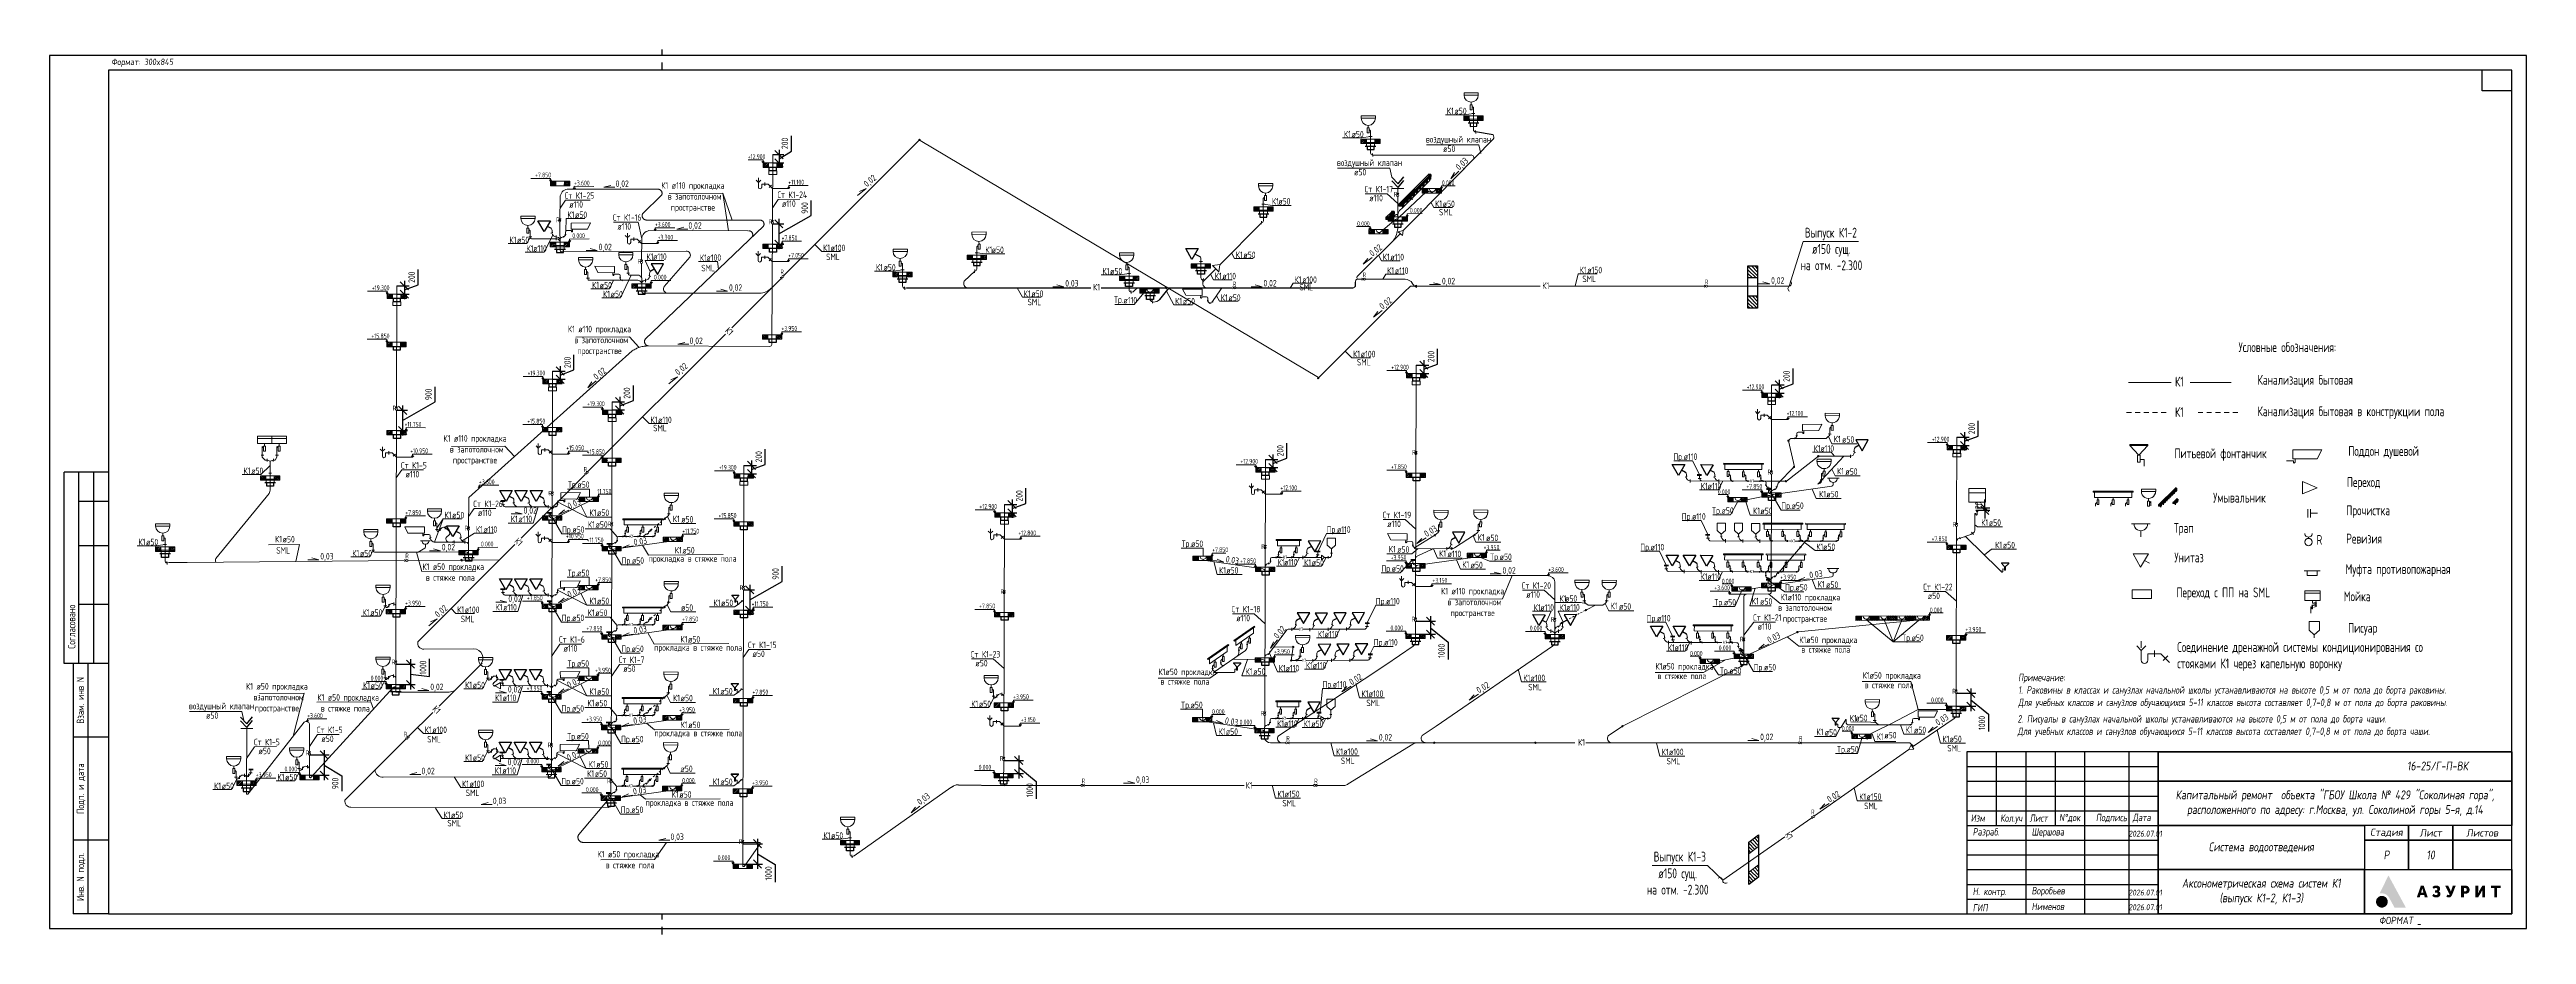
# Paper-space layout 'Схема К1.2' of a CAD drawing. Header units: millimetres. Extents: x 0 to 33.2, y -0.1 to 11.8.
# The model-space entities are those that its viewports show. They can reach past a viewport. Long polylines and large blocks are cut down to what shows.
import ezdxf
from ezdxf.enums import TextEntityAlignment as Align

# ---------------------------------------------------------------- set-up
doc = ezdxf.new("R2010")
doc.units = ezdxf.units.MM
doc.header["$MEASUREMENT"] = 0
for name, pattern in [('01_base$0$DASHED2', [0.375, 0.25, -0.125]), ('ACAD_ISO03W100', [30, 12, -18]), ('штриховая 50', [1, 0.5, -0.5])]:
    doc.linetypes.add(name, pattern=pattern)
doc.layers.get('0').update_dxf_attribs({"color": 250, "lineweight": 9})
for name, color, linetype, lineweight in [('__Text VK', 7, 'Continuous', 30), ('_STAMP', 250, 'Continuous', 30), ('_TEXT', 189, 'Continuous', 30), ('_ВК-Text К1', 7, 'Continuous', 30), ('_ВК-К1', 14, 'Continuous', 40), ('_ВК-К3', 30, 'Continuous', 40), ('_ВК-переход на SML', 3, 'Continuous', 30), ('_ВК-противопожарные муфты', 1, 'Continuous', 30), ('_Санпр', 7, 'Continuous', 30), ('_Сантехника', 7, 'Continuous', 30), ('ВК_канализация', 32, 'Continuous', 30), ('тх разм', 250, 'Continuous', 9)]:
    doc.layers.add(name, color=color, linetype=linetype, lineweight=lineweight)
for name, color, linetype in [('_RAMKA', 7, 'Continuous'), ('PDF __Арматура', 7, 'Continuous'), ('PDF __ВК-переход с ПП на  SML', 3, 'Continuous'), ('PDF __ВК-противопожарные муфты', 1, 'Continuous'), ('PDF __К14', 3, 'Continuous'), ('PDF __Санпр', 7, 'Continuous'), ('PDF __Сантехника', 7, 'Continuous'), ('PDF _TEKSTBK', 7, 'Continuous'), ('АР_Кровля дорожки', 245, 'Continuous')]:
    doc.layers.add(name, color=color, linetype=linetype)
doc.layers.add('PDF __ВК-К1', color=7, linetype='Continuous', true_color=0xb80000)
doc.styles.add('ISOCPEUR', font='isocpeur.ttf', dxfattribs={"width": 0.7})
doc.styles.add('RomanS', font='isocpeur.ttf')
doc.styles.add('SIMPLEX', font='simplex.shx', dxfattribs={"width": 0.85, "oblique": 7})
doc.styles.add('Архитектурный', font='isocpeur.ttf', dxfattribs={"oblique": 8})
doc.styles.add('Архитектурный размер', font='isocpeur.ttf', dxfattribs={"width": 0.8, "oblique": 8})
doc.styles.add('ГОСТ 2.304', font='isocpeur.ttf', dxfattribs={"width": 0.7})
doc.styles.add('ГОСТ М100', font='ARIALN.TTF')
doc.dimstyles.new('ISO-25', dxfattribs={"dimtxt": 70, "dimasz": 30, "dimexe": 50, "dimexo": 50, "dimgap": 5, "dimtad": 1, "dimdec": 0, "dimdsep": 46, "dimtxsty": 'ГОСТ М100', "dimblk": 'OBLIQUE', "dimcen": 30, "dimdle": 50, "dimadec": 0, "dimazin": 0, "dimtfac": 1, "dimtdec": 0, "dimtmove": 1, "dimatfit": 3, "dimldrblk": 'OBLIQUE', "dimfxl": 1, "dimarcsym": 0})
doc.dimstyles.new('СПДС', dxfattribs={"dimscale": 100, "dimtxt": 2.5, "dimasz": 2.5, "dimexe": 1.5, "dimexo": 0, "dimgap": 1, "dimtad": 1, "dimdec": 0, "dimrnd": 1, "dimtxsty": 'ГОСТ 2.304', "dimblk": 'OBLIQUE', "dimcen": 2.5, "dimdle": 1.5, "dimadec": 0, "dimazin": 2, "dimtfac": 0.75, "dimtdec": 0, "dimtmove": 1, "dimatfit": 3, "dimfxl": 1, "dimtolj": 1, "dimarcsym": 1})

psp = doc.layouts.new('Схема К1.2')

# ---------------------------------------------------------------- texts
at = {"layer": '_STAMP', "color": 7, "lineweight": -2, "attachment_point": 5, "style": 'Архитектурный размер'}
for s, width, heights, insert, char_height in [('\\pxql;{\\fГОСТ тип А|b0|i0|c204|p34;Примечание:\\P1. Раковины в классах и санузлах начальной школы устанавливаются на высоте 0,5 м от пола до борта раковины. \\PДля учебных классов и санузлов обучающихся 5–11 классов высота составляет 0,7–0,8 м от пола до борта раковины. }', 6.48921, [0.575], (29.608, 3.189), 0.1), ('\\pxql;{\\fГОСТ тип А|b0|i0|c204|p34;2. Писуалы в санузлах начальной школы устанавливаются на высоте 0,5 м от пола до борта чаши. \\PДля учебных классов и санузлов обучающихся 5–11 классов высота составляет 0,7–0,8 м от пола до борта чаши. }', 6.48921, [0.575], (29.6, 2.719), 0.1), ('Р', 0.47705, [0.287], (31.295, 0.993), 0.118), ('10', 0.47705, [0.287], (31.887, 0.993), 0.1183), ('Аксонометрическая схема систем К1 (выпуск К1-2, К1-3)', 2.49985, [0.575], (29.62, 0.5), 0.11833)]:
    psp.add_mtext_dynamic_manual_height_columns(s, width=width, gutter_width=0, heights=heights, dxfattribs=dict(at, insert=insert, char_height=char_height))

msp = doc.modelspace()

# ---------------------------------------------------------------- texts
at = {"layer": '__Text VK', "lineweight": 13, "style": 'RomanS', "oblique": 7, "width": 0.85}
for p in [(-80752.2, -118341.4, 0), (-79490.5, -120174.6, 0), (-80760.1, -121114.5, 0), (-81576.2, -123283.9, 0)]:
    msp.add_text('К1', height=98, rotation=359.783386, dxfattribs=at).set_placement(p)
for p in [(-115052.8, -120036.5, 0), (-95051, -120673, 0), (-115060, -122739.3, 0), (-94556.3, -122874.3, 0), (-94460.6, -123829.2, 0), (-115068, -125512.4, 0), (-95065.9, -125608.1, 0), (-115074.5, -127674.4, 0)]:
    msp.add_text('К1', height=98, dxfattribs=at).set_placement(p)
at = {"layer": 'ВК_канализация', "color": 18, "ltscale": 100, "true_color": 0x000000, "attachment_point": 4, "style": 'ISOCPEUR'}
for s, insert, char_height, width in [('К1', (-90023, -106967), 200, 5891.51), ('\\pxi-1,l1,t1,5;ø50', (-89789.8, -106970.2), 200, 7500), ('К1', (-93173.5, -107675.4), 200, 5891.51), ('\\pxi-1,l1,t1,5;ø50', (-92940.3, -107678.5), 200, 7500), ('воздушный клапан', (-90661.8, -107861.5), 200, 5891.51), ('\\pxi-1,l1,t1,5;ø50', (-90137.1, -108124), 200, 7500), ('0,02', (-115465.7, -109218), 200, 5891.51), ('\\pxi-1,l1,qc,t1,5;К1 ø110 прокладка\\P\\pi0,l0,tz; в запотолочном \\Pпространстве', (-113919, -109610.3), 200, 1634.997), ('воздушный клапан', (-93386.5, -108578), 200, 5891.51), ('\\pxi-1,l1,t1,5;ø50', (-92861.8, -108840.4), 200, 7500), ('Ст К1-25', (-117023.9, -109556.4), 200, 5891.51), ('\\pxi-1,l1,t1,5;ø110', (-116883.7, -109828.8), 200, 7500), ('Ст К1-24', (-110513.2, -109531.8), 200, 5891.51), ('\\pxi-1,l1,t1,5;ø110', (-110373, -109804.3), 200, 7500), ('Ст К1-17', (-92539.4, -109360.8), 200, 5891.51), ('\\pxi-1,l1,t1,5;ø110', (-92399.2, -109633.2), 200, 7500), ('К1', (-116943.5, -110141.6, 0), 200, 5891.51), ('\\pxi-1,l1,t1,5;ø50', (-116710.3, -110144.8, 0), 200, 7500), ('Ст К1-16', (-115549.7, -110228.1), 200, 5891.51), ('\\pxi-1,l1,t1,5;ø110', (-115409.5, -110500.5), 200, 7500), ('0,02', (-113237.2, -110495.5), 200, 5891.51), ('SML', (-90264.1, -110065), 200, 5891.51), ('Выпуск К1-2', (-79064.7, -110733.6), 300, 5891.51), ('К1', (-118719, -110914.3, 0), 200, 5891.51), ('\\pxi-1,l1,t1,5;ø50', (-118485.8, -110917.4, 0), 200, 7500), ('К1', (-118192.7, -111177.4, 0), 200, 5891.51), ('\\pxi-1,l1,t1,5;ø110', (-117990.6, -111174.7, 0), 200, 7500), ('0,02', (-115986.4, -111154.4), 200, 5891.51), ('К1', (-114522.6, -111429.1, 0), 200, 5891.51), ('\\pxi-1,l1,t1,5;ø110', (-114320.5, -111426.4, 0), 200, 7500), ('К1', (-112886.7, -111460.5, 0), 200, 5891.51), ('\\pxi-1,l1,t1,5;ø100', (-112684.7, -111457.9, 0), 200, 7500), ('SML', (-109022.9, -111433.4), 200, 5891.51), ('К1', (-116186.5, -112297.2, 0), 200, 5891.51), ('\\pxi-1,l1,t1,5;ø50', (-115953.3, -112300.3, 0), 200, 7500), ('SML', (-112844.3, -111776.9), 200, 5891.51), ('К1', (-107499.5, -111752.7), 200, 5891.51), ('\\pxi-1,l1,t1,5;ø50', (-107266.3, -111755.9), 200, 7500), ('0,03', (-101703.5, -112266.3), 200, 5891.51), ('К1', (-100565.8, -111869.8), 200, 5891.51), ('\\pxi-1,l1,t1,5;ø50', (-100332.6, -111872.9), 200, 7500), ('0,02', (-95635.8, -112264.9), 200, 5891.51), ('0,02', (-90173.1, -112197.8), 200, 5891.51), ('SML', (-85874.7, -112107.4), 200, 5891.51), ('0,02', (-80097.1, -112180.6), 200, 5891.51), ('К1', (-115852.4, -112570.7, 0), 200, 5891.51), ('\\pxi-1,l1,t1,5;ø50', (-115619.3, -112573.8, 0), 200, 7500), ('0,02', (-111994.5, -112396.2), 200, 5891.51), ('SML', (-102857, -112816), 200, 5891.51), ('К1', (-100852.7, -112360.4), 200, 5891.51), ('Тр.', (-100209.9, -112770.8), 200, 5891.51), ('\\pxi-1,l1,t1,5;ø110', (-99922.3, -112761.5), 200, 7500), ('SML', (-94535.4, -112362.8), 200, 5891.51), ('К1', (-87102.4, -112314.2), 200, 5891.51), ('\\pxi-1,l1,qc,t1,5;К1 ø110 прокладка\\P\\pi0,l0,tz; в запотолочном \\Pпространстве', (-116777.4, -114004.5), 200, 1634.997), ('0,02', (-113201.5, -114025.8), 200, 5891.51), ('SML', (-92775.3, -114658.9), 200, 5891.51), ('SML', (-114317.9, -116674.4), 200, 5891.51), ('\\pxi-1,l1,qc,t1,5;К1 ø110 прокладка\\P\\pi0,l0,tz; в запотолочном \\Pпространстве', (-120587, -117351), 200, 1634.997), ('\\pxi-1,l1,t1,5;Пр.ø110', (-83089.5, -117578.3, 0), 200, 5891.51), ('К1', (-78794.3, -117299, 0), 200, 5891.51), ('\\pxi-1,l1,t1,5;ø110', (-78587.1, -117299.7, 0), 200, 7500), ('К1', (-78181.7, -117010.6, 0), 200, 5891.51), ('\\pxi-1,l1,t1,5;ø50', (-77925.3, -117024.5, 0), 200, 7500), ('К1', (-126856.5, -117981.2), 200, 5891.51), ('\\pxi-1,l1,t1,5;ø50', (-126623.3, -117984.3), 200, 7500), ('Ст К1-5', (-122035.7, -117815.7), 200, 5891.51), ('\\pxi-1,l1,t1,5;ø110', (-121895.5, -118088.1), 200, 7500), ('К1', (-78081.1, -117994.4, 0), 200, 5891.51), ('\\pxi-1,l1,t1,5;ø50', (-77824.7, -118008.2, 0), 200, 7500), ('Ст К1-26', (-119821, -118995.6), 200, 5891.51), ('\\pxi-1,l1,t1,5;Тр.ø50', (-116924.7, -118435.4), 200, 5891.51), ('К1', (-82249.2, -118450.1, 0), 200, 5891.51), ('\\pxi-1,l1,t1,5;ø110', (-82042, -118450.9, 0), 200, 7500), ('\\pxi-1,l1,t1,5;Пр.ø50', (-79788.3, -119080.5), 200, 5891.51), ('К1', (-78627.2, -118695.7, 0), 200, 5891.51), ('\\pxi-1,l1,t1,5;ø50', (-78407.2, -118697.9, 0), 200, 7500), ('К1', (-120704.5, -119336.3, 0), 200, 5891.51), ('\\pxi-1,l1,t1,5;ø50', (-120471.4, -119339.4, 0), 200, 7500), ('К1', (-119743.1, -119776.6), 200, 5891.51), ('\\pxi-1,l1,t1,5;ø110', (-119680.7, -119268), 200, 7500), ('\\pxi-1,l1,t1,5;ø110', (-119509.9, -119779.7), 200, 7500), ('К1', (-118673.5, -119455.8, 0), 200, 5891.51), ('\\pxi-1,l1,t1,5;ø110', (-118440.3, -119458.9, 0), 200, 7500), ('0,02', (-118280.8, -119217.8, 0), 200, 5891.51), ('\\pxi-1,l1,t1,5;Пр.ø50', (-117108.1, -119810.6), 200, 5891.51), ('К1', (-116314.8, -119626.6, 0), 200, 5891.51), ('К1', (-116269.9, -119264.6), 200, 5891.51), ('\\pxi-1,l1,t1,5;ø50', (-116081.7, -119629.7, 0), 200, 7500), ('\\pxi-1,l1,t1,5;ø50', (-116036.7, -119267.7), 200, 7500), ('К1', (-113715.3, -119455.6, 0), 200, 5891.51), ('\\pxi-1,l1,t1,5;ø50', (-113459, -119469.5), 200, 7500), ('\\pxi-1,l1,t1,5;Пр.ø110', (-93704.4, -119807.1, 0), 200, 5891.51), ('Ст К1-19', (-91988.8, -119335.4), 200, 5891.51), ('\\pxi-1,l1,t1,5;ø110', (-91848.6, -119607.8), 200, 7500), ('\\pxi-1,l1,t1,5;Пр.ø110', (-82834.3, -119407.7, 0), 200, 5891.51), ('\\pxi-1,l1,t1,5;Тр.ø50', (-81903.6, -119227.8, 0), 200, 5891.51), ('К1', (-80651.9, -119208.2, 0), 200, 5891.51), ('\\pxi-1,l1,t1,5;ø50', (-80426.4, -119211.8, 0), 200, 7500), ('К1', (-73666.2, -119568, 0), 200, 5891.51), ('\\pxi-1,l1,t1,5;ø50', (-73433, -119571.2, 0), 200, 7500), ('К1', (-130073.5, -120162.4), 200, 5891.51), ('\\pxi-1,l1,t1,5;ø50', (-129840.3, -120165.6), 200, 7500), ('SML', (-125852.8, -120420.8), 200, 5891.51), ('0,03', (-124506, -120622), 200, 5891.51), ('К1', (-123527.4, -120506.4), 200, 5891.51), ('\\pxi-1,l1,t1,5;ø50', (-123294.2, -120509.6), 200, 7500), ('0,02', (-120786.6, -120343.5), 200, 5891.51), ('К1', (-113653.1, -120414.6), 200, 5891.51), ('\\pxi-1,l1,t1,5;ø50', (-113419.9, -120417.8), 200, 7500), ('\\pxi-1,l1,t1,5;Тр.ø50', (-98140.5, -120244.1, 0), 200, 5891.51), ('К1', (-91800, -120379.4, 0), 200, 5891.51), ('\\pxi-1,l1,t1,5;ø50', (-91543.6, -120393.2, 0), 200, 7500), ('К1', (-90257.3, -120513.1, 0), 200, 5891.51), ('\\pxi-1,l1,t1,5;ø110', (-90000.9, -120526.9, 0), 200, 7500), ('К1', (-89079.3, -120022.5, 0), 200, 5891.51), ('\\pxi-1,l1,t1,5;ø50', (-88822.9, -120036.4, 0), 200, 7500), ('\\pxi-1,l1,t1,5;Тр.ø50', (-88693.9, -120644.4, 0), 200, 5891.51), ('\\pxi-1,l1,t1,5;Пр.ø110', (-84103.9, -120347.6, 0), 200, 5891.51), ('К1', (-78714.4, -120310.7, 0), 200, 5891.51), ('\\pxi-1,l1,t1,5;ø50', (-78507.2, -120311.5, 0), 200, 7500), ('К1', (-73238.3, -120254.7, 0), 200, 5891.51), ('\\pxi-1,l1,t1,5;ø50', (-73005.1, -120257.9, 0), 200, 7500), ('\\pxi-1,l1,t1,5;К1 ø50 прокладка\\P\\pi0,l0,tz; в стяжке пола', (-121381.5, -121085.7), 200, 5891.51), ('\\pxi-1,l1,t1,5;Тр.ø50', (-116932.6, -121138.2), 200, 5891.51), ('\\pxi-1,l1,t1,5;Пр.ø50', (-115285.9, -120759.3), 200, 5891.51), ('прокладка в стяжке пола', (-114455, -120695.3), 200, 5891.51), ('К1', (-96995.5, -121032.8, 0), 200, 5891.51), ('\\pxi-1,l1,t1,5;ø50', (-96774.4, -121032.4, 0), 200, 7500), ('К1', (-95202, -120786.4, 0), 200, 5891.51), ('\\pxi-1,l1,t1,5;ø110', (-95009.9, -120782.4), 200, 7500), ('К1', (-94392.5, -120791.2, 0), 200, 5891.51), ('\\pxi-1,l1,t1,5;ø50', (-94159.3, -120794.4, 0), 200, 7500), ('\\pxi-1,l1,t1,5;Пр.ø50', (-92028.8, -121002.5), 200, 5891.51), ('К1', (-89551.4, -120854.1, 0), 200, 5891.51), ('\\pxi-1,l1,t1,5;ø50', (-89295, -120868, 0), 200, 7500), ('0,02', (-88319.1, -121057.1), 200, 5891.51), ('К1', (-82257.1, -121223.2, 0), 200, 5891.51), ('\\pxi-1,l1,t1,5;ø110', (-82049.9, -121224, 0), 200, 7500), ('К1', (-119141.6, -122159.4, 0), 200, 5891.51), ('\\pxi-1,l1,t1,5;ø110', (-118908.4, -122162.6, 0), 200, 7500), ('0,02', (-118748.9, -121921.4), 200, 5891.51), ('К1', (-116269.9, -121967.4), 200, 5891.51), ('\\pxi-1,l1,t1,5;ø50', (-116036.7, -121970.5), 200, 7500), ('К1', (-112473.6, -122024.6, 0), 200, 5891.51), ('\\pxi-1,l1,t1,5;ø50', (-112240.4, -122027.7, 0), 200, 7500), ('\\pxi-1,l1,t1,5;Пр.ø110', (-92200.1, -122001.9, 0), 200, 5891.51), ('\\pxi-1,l1,qc,t1,5;К1 ø110 прокладка\\P\\pi0,l0,tz; в запотолочном \\Pпространстве', (-90049.5, -122026.7), 200, 1634.997), ('Ст К1-20', (-87730.8, -121496.6), 200, 5891.51), ('\\pxi-1,l1,t1,5;ø110', (-87590.6, -121769), 200, 7500), ('\\pxi-1,l1,t1,5;ø110', (-86371.5, -122164.1, 0), 200, 7500), ('К1', (-85010.7, -122120.7, 0), 200, 5891.51), ('\\pxi-1,l1,t1,5;ø50', (-84754.3, -122134.6, 0), 200, 7500), ('\\pxi-1,l1,t1,5;Тр.ø50', (-81831, -122034.1, 0), 200, 5891.51), ('К1', (-80690.7, -121971, 0), 200, 5891.51), ('\\pxi-1,l1,t1,5;ø50', (-80434.3, -121984.9, 0), 200, 7500), ('К1ø110 прокладка ', (-79808.7, -121880.8), 200, 7500), ('\\pxi-1,l1,t1,5;Пр.ø50', (-79670.2, -121578.7), 200, 5891.51), ('К1', (-78671.5, -121457.2, 0), 200, 5891.51), ('\\pxi-1,l1,t1,5;ø50', (-78415.1, -121471, 0), 200, 7500), ('Ст К1-22', (-75441.1, -121539.9), 200, 5891.51), ('\\pxi-1,l1,t1,5;ø50', (-75300.8, -121812.3), 200, 7500), ('К1', (-123211.9, -122319.7, 0), 200, 5891.51), ('\\pxi-1,l1,t1,5;ø50', (-122978.7, -122322.8, 0), 200, 7500), ('SML', (-120207, -122519.3), 200, 5891.51), ('\\pxi-1,l1,t1,5;Пр.ø50', (-117115.9, -122513.4), 200, 5891.51), ('К1', (-116322, -122327.6, 0), 200, 5891.51), ('\\pxi-1,l1,t1,5;ø50', (-116088.8, -122330.7, 0), 200, 7500), ('\\pxi-1,l1,t1,5;ø50', (-113466.2, -122172.3), 200, 7500), ('Ст К1-18', (-96605.4, -122218.9), 200, 5891.51), ('\\pxi-1,l1,t1,5;ø110', (-96465.1, -122491.3), 200, 7500), ('К1', (-87364.4, -122169.8, 0), 200, 5891.51), ('\\pxi-1,l1,t1,5;ø110', (-87162.4, -122167.1, 0), 200, 7500), ('К1', (-86573.5, -122166.8, 0), 200, 5891.51), ('\\pxi-1,l1,t1,5;Пр.ø110', (-83909.4, -122522.3, 0), 200, 5891.51), ('Ст К1-21', (-80647.3, -122476.7), 200, 5891.51), ('\\pxi-1,l1,t1,5;ø110', (-80507.1, -122749.1), 200, 7500), ('\\pxqc;в запотолочном \\Pпространстве', (-79788.4, -122369.3), 200, 1459.129), ('Ст К1-6', (-117197, -123146.5), 200, 5891.51), ('\\pxi-1,l1,t1,5;ø110', (-117056.8, -123418.9), 200, 7500), ('\\pxi-1,l1,t1,5;Пр.ø50', (-115293.1, -123460.3), 200, 5891.51), ('прокладка в стяжке пола', (-114286.2, -123421), 200, 5891.51), ('К1', (-113484.3, -123140.4), 200, 5891.51), ('\\pxi-1,l1,t1,5;ø50', (-113251.1, -123143.5), 200, 7500), ('Ст К1-15', (-111413, -123313), 200, 5891.51), ('\\pxi-1,l1,t1,5;ø50', (-111272.7, -123585.5), 200, 7500), ('Ст К1-23', (-104593, -123600.6), 200, 5891.51), ('К1', (-93969.9, -122982.2, 0), 200, 5891.51), ('\\pxi-1,l1,t1,5;ø110', (-93762.8, -122983, 0), 200, 7500), ('\\pxi-1,l1,t1,5;Пр.ø110', (-92261.5, -123260.8), 200, 5891.51), ('К1', (-83259.5, -123395.6, 0), 200, 5891.51), ('\\pxi-1,l1,t1,5;ø110', (-83052.3, -123396.4, 0), 200, 7500), ('К1ø50 прокладка ', (-79235.3, -123187.2), 200, 7500), ('в стяжке пола', (-79172.7, -123453.8), 200, 5891.51), ('\\pxi-1,l1,t1,5;Тр.ø50', (-76084, -123123.5), 200, 5891.51), ('\\pxi-1,l1,t1,5;Тр.ø50', (-116939.4, -123911.3), 200, 5891.51), ('Ст К1-7', (-115370.5, -123767.2), 200, 5891.51), ('\\pxi-1,l1,t1,5;ø50', (-115230.3, -124039.6), 200, 7500), ('\\pxi-1,l1,t1,5;ø50', (-104452.7, -123873), 200, 7500), ('К1ø50 прокладка ', (-98850, -124165.9), 200, 7500), ('К1', (-96184.1, -124127.8, 0), 200, 5891.51), ('\\pxi-1,l1,t1,5;ø50', (-95950.9, -124131, 0), 200, 7500), ('К1', (-95168.1, -124027.3, 0), 200, 5891.51), ('\\pxi-1,l1,t1,5;ø110', (-94960.9, -124028.1, 0), 200, 7500), ('К1', (-94337.3, -123939.4, 0), 200, 5891.51), ('\\pxi-1,l1,t1,5;ø110', (-94130.1, -123940.2, 0), 200, 7500), ('К1', (-87683.6, -124325, 0), 200, 5891.51), ('\\pxi-1,l1,t1,5;ø100', (-87462.5, -124324.6, 0), 200, 7500), ('К1ø50 прокладка ', (-83639.5, -123995.8, 0), 200, 7500), ('в стяжке пола', (-83576.9, -124262.4, 0), 200, 5891.51), ('\\pxi-1,l1,t1,5;Тр.ø50', (-81662.8, -124132.5, 0), 200, 5891.51), ('\\pxi-1,l1,t1,5;Пр.ø50', (-80633.2, -124024.2), 200, 5891.51), ('К1ø50 прокладка ', (-77295.5, -124273.8, 0), 200, 7500), ('воздушный клапан', (-128526.4, -125211.8), 200, 5891.51), ('\\pxi-1,l1,qc,t1,5;К1 ø50 прокладка\\P\\pi0,l0,tz; взапотолочном\\Pпространстве', (-126677.7, -124941.8), 200, 1685.656), ('\\pxi-1,l1,t1,5;К1 ø50 прокладка\\P\\pi0,l0,tz; в стяжке пола', (-124597, -125088), 200, 5891.51), ('К1', (-123198.1, -124552.5, 0), 200, 5891.51), ('\\pxi-1,l1,t1,5;ø50', (-122964.9, -124555.6, 0), 200, 7500), ('0,02', (-121138.3, -124620.9), 200, 5891.51), ('К1', (-120072.6, -124539.7, 0), 200, 5891.51), ('\\pxi-1,l1,t1,5;ø50', (-119839.4, -124542.9, 0), 200, 7500), ('К1', (-119156.6, -124932.5, 0), 200, 5891.51), ('\\pxi-1,l1,t1,5;ø110', (-118923.4, -124935.7, 0), 200, 7500), ('0,02', (-118763.9, -124694.5), 200, 5891.51), ('К1', (-116329.7, -125092.8, 0), 200, 5891.51), ('К1', (-116269.9, -124740.5), 200, 5891.51), ('\\pxi-1,l1,t1,5;ø50', (-116096.5, -125096, 0), 200, 7500), ('\\pxi-1,l1,t1,5;ø50', (-116036.7, -124743.6), 200, 7500), ('К1', (-113708.9, -124939.1), 200, 5891.51), ('\\pxi-1,l1,t1,5;ø50', (-113475.7, -124942.3), 200, 7500), ('К1', (-112490.3, -124727.4, 0), 200, 5891.51), ('\\pxi-1,l1,t1,5;ø50', (-112257.1, -124730.5, 0), 200, 7500), ('К1', (-104580.9, -125118, 0), 200, 5891.51), ('\\pxi-1,l1,t1,5;ø50', (-104347.7, -125121.1, 0), 200, 7500), ('в стяжке пола', (-98787.4, -124432.5), 200, 5891.51), ('\\pxi-1,l1,t1,5;Тр.ø50', (-98155.3, -125179.2, 0), 200, 5891.51), ('\\pxi-1,l1,t1,5;Пр.ø110', (-93830.8, -124550.1), 200, 5891.51), ('К1', (-92637.9, -124807.3, 0), 200, 5891.51), ('SML', (-92486.4, -125088.4), 200, 5891.51), ('\\pxi-1,l1,t1,5;ø100', (-92416.8, -124807, 0), 200, 7500), ('SML', (-87532.1, -124606.1), 200, 5891.51), ('в стяжке пола', (-77233, -124540.4, 0), 200, 5891.51), ('\\pxi-1,l1,t1,5;ø50', (-128001.6, -125474.2), 200, 7500), ('Ст К1-5', (-124611.3, -125915.2), 200, 5891.51), ('\\pxi-1,l1,t1,5;Пр.ø50', (-117122.7, -125286.5), 200, 5891.51), ('К1', (-113476.5, -125758.7), 200, 5891.51), ('\\pxi-1,l1,t1,5;ø50', (-113243.3, -125761.8), 200, 7500), ('К1', (-95216.8, -125721.5, 0), 200, 5891.51), ('\\pxi-1,l1,t1,5;ø110', (-95009.6, -125722.3, 0), 200, 7500), ('К1', (-94407.3, -125726.3, 0), 200, 5891.51), ('\\pxi-1,l1,t1,5;ø50', (-94174.1, -125729.5, 0), 200, 7500), ('К1', (-75980.5, -125905.5, 0), 200, 5891.51), ('\\pxi-1,l1,t1,5;ø50', (-75724.1, -125919.3), 200, 7500), ('Ст К1-5', (-126535.7, -126288.6), 200, 5891.51), ('\\pxi-1,l1,t1,5;ø50', (-126395.5, -126561), 200, 7500), ('\\pxi-1,l1,t1,5;ø50', (-124471.1, -126187.6), 200, 7500), ('SML', (-121233.8, -126201.6), 200, 5891.51), ('\\pxi-1,l1,t1,5;Тр.ø50', (-116946.5, -126138.1), 200, 5891.51), ('\\pxi-1,l1,t1,5;Пр.ø50', (-115300.7, -126225.5, 0), 200, 5891.51), ('прокладка в стяжке пола', (-114278.5, -126039.3), 200, 5891.51), ('К1', (-97010.3, -125967.9, 0), 200, 5891.51), ('\\pxi-1,l1,t1,5;ø50', (-96789.2, -125967.5, 0), 200, 7500), ('К1', (-93416.1, -126580.5, 0), 200, 5891.51), ('\\pxi-1,l1,t1,5;ø100', (-93195, -126580.2, 0), 200, 7500), ('0,02', (-92103.5, -126165.1), 200, 5891.51), ('К1', (-86008, -126296.9), 200, 5891.51), ('К1', (-83447.7, -126590.8, 0), 200, 5891.51), ('\\pxi-1,l1,t1,5;ø100', (-83226.6, -126590.5, 0), 200, 7500), ('0,02', (-80432.7, -126152.6), 200, 5891.51), ('К1', (-78712.7, -125976.1, 0), 200, 5891.51), ('\\pxi-1,l1,t1,5;ø50', (-78456.3, -125990), 200, 7500), ('\\pxi-1,l1,t1,5;Тр.ø50', (-78077.9, -126536.8), 200, 5891.51), ('К1', (-76869.1, -126122.4, 0), 200, 5891.51), ('\\pxi-1,l1,t1,5;ø50', (-76631.4, -126078.1), 200, 7500), ('К1', (-74856.7, -126195.1, 0), 200, 5891.51), ('SML', (-74705.2, -126476.2), 200, 5891.51), ('\\pxi-1,l1,t1,5;ø50', (-74635.6, -126194.7, 0), 200, 7500), ('К1', (-125818.5, -127358.8, 0), 200, 5891.51), ('\\pxi-1,l1,t1,5;ø50', (-125585.3, -127361.9, 0), 200, 7500), ('0,02', (-121407.5, -127196.4), 200, 5891.51), ('К1', (-120072.9, -126766.5, 0), 200, 5891.51), ('\\pxi-1,l1,t1,5;ø50', (-119839.7, -126769.6, 0), 200, 7500), ('К1', (-119166.8, -127158.2, 0), 200, 5891.51), ('\\pxi-1,l1,t1,5;ø110', (-118933.6, -127161.3, 0), 200, 7500), ('0,02', (-118774.1, -126920.2), 200, 5891.51), ('К1', (-116336.5, -127254.8, 0), 200, 5891.51), ('К1', (-116293, -126967.2), 200, 5891.51), ('\\pxi-1,l1,t1,5;ø50', (-116103.3, -127257.9, 0), 200, 7500), ('\\pxi-1,l1,t1,5;ø50', (-116059.8, -126970.4), 200, 7500), ('\\pxi-1,l1,t1,5;ø50', (-113480.6, -127107.3), 200, 7500), ('0,03', (-99535.6, -127461.4), 200, 5891.51), ('SML', (-93264.7, -126861.6), 200, 5891.51), ('SML', (-83296.2, -126871.9), 200, 5891.51), ('К1', (-127755.4, -127629.7), 200, 5891.51), ('\\pxi-1,l1,t1,5;ø50', (-127522.2, -127632.9), 200, 7500), ('SML', (-120054.3, -127841.9), 200, 5891.51), ('0,03', (-119224.2, -128113.3), 200, 5891.51), ('\\pxi-1,l1,t1,5;Пр.ø50', (-117129.8, -127513.2), 200, 5891.51), ('прокладка в стяжке пола', (-114551.2, -128170.2), 200, 5891.51), ('К1', (-113749.2, -127889.5), 200, 5891.51), ('\\pxi-1,l1,t1,5;ø50', (-113516, -127892.7), 200, 7500), ('К1', (-112490.3, -127500.5, 0), 200, 5891.51), ('\\pxi-1,l1,t1,5;ø50', (-112257.1, -127503.7, 0), 200, 7500), ('К1', (-96181.9, -127613.6), 200, 5891.51), ('К1', (-95208.9, -127878.6, 0), 200, 5891.51), ('SML', (-95057.4, -128159.7), 200, 5891.51), ('\\pxi-1,l1,t1,5;ø150', (-94987.8, -127878.2, 0), 200, 7500), ('К1', (-77400.3, -127961.8, 0), 200, 5891.51), ('\\pxi-1,l1,t1,5;ø150', (-77179.2, -127961.4, 0), 200, 7500), ('SML', (-120617.7, -128770.5), 200, 5891.51), ('\\pxi-1,l1,t1,5;Пр.ø50', (-115307.5, -128387.5, 0), 200, 5891.51), ('SML', (-77248.8, -128242.8), 200, 5891.51), ('\\pxi-1,l1,qc,t1,5;К1 ø50 прокладка\\P\\pi0,l0,tz; в стяжке пола', (-116451.3, -129886.4), 200, 2751.532), ('0,03', (-113785.9, -129209.3), 200, 5891.51), ('К1', (-109106.6, -129147.3), 200, 5891.51), ('\\pxi-1,l1,t1,5;ø50', (-108873.4, -129150.4), 200, 7500), ('Выпуск К1-3', (-83691, -129836.3), 300, 5891.51)]:
    msp.add_mtext(s, dxfattribs=dict(at, insert=insert, char_height=char_height, width=width))
at = {"layer": 'ВК_канализация', "color": 18, "ltscale": 100, "true_color": 0x000000, "style": 'ISOCPEUR'}
for s, insert, char_height, width, attachment_point, rotation in [('\\pxi-1,l1,t1,5;+12.900', (-111420.5, -108365.1), 150, 7500, 4, 0.041938), ('+7.850', (-117929.1, -108930.3), 150, 7500, 4, 0.381112), ('\\pxi-1,l1,t1,5;+3.600', (-116260.4, -109175.6), 150, 7500, 6, 359.358033), ('\\pxi-1,l1,t1,5;+11.100', (-109696.5, -109148.7), 150, 7500, 6, 359.94981), ('0,02', (-107823, -109249.7), 200, 5891.51, 4, 39.769164), ('\\pxi-1,l1,t1,5;0.000', (-89792, -109168.2), 150, 7500, 6, 359.958062), ('0,03', (-89697.2, -108737.5, 0), 200, 5891.51, 4, 42.771831), ('К1', (-95164.4, -109734.1), 200, 5891.51, 6, 0.268743), ('\\pxi-1,l1,t1,5;ø50', (-94809.6, -109733.7), 200, 7500, 6, 0.268743), ('\\pxi-1,l1,t1,5;0.000', (-90769.3, -110008.4), 150, 7500, 6, 0.504662), ('\\pxi-1,l1,t1,5;+3.600', (-113787, -110443.9), 150, 7500, 6, 359.358033), ('\\pxi-1,l1,t1,5;0.000', (-92768.6, -110418.3), 150, 7500, 4, 0.327795), ('\\pxi-1,l1,t1,5;0.000', (-116407.5, -110784.9), 150, 7500, 6, 0.43289), ('\\pxi-1,l1,t1,5;+3.300', (-113704.9, -110834.5), 150, 7500, 6, 359.94981), ('+7.850', (-109900.4, -110855.1), 150, 7500, 6, 359.618888), ('\\pxi-1,l1,t1,5;+7.050', (-109703.9, -111387.2), 150, 7500, 6, 359.94981), ('К1', (-103937.8, -111216.6), 200, 5891.51, 6, 0.268743), ('\\pxi-1,l1,t1,5;ø50', (-103583, -111216.2), 200, 7500, 6, 0.268743), ('0,02', (-92348.8, -111372.5), 200, 5891.51, 4, 37.664428), ('\\pxi-1,l1,t1,5;0.000', (-113908, -112055.7), 150, 7500, 6, 0.43289), ('\\pxi-1,l1,t1,5;+19.300', (-122928.6, -112381.8), 150, 7500, 4, 0.041938), ('0,02', (-92042, -112991.1), 200, 5891.51, 4, 37.664428), ('К1', (-112063.8, -113638.2), 200, 5891.51, 4, 315), ('\\pxi-1,l1,t1,5;+3.950', (-109908.6, -113628.2), 150, 7500, 6, 359.618888), ('\\pxi-1,l1,t1,5;+15.850', (-122939.5, -113855.8), 150, 7500, 4, 0.041938), ('\\pxi-1,l1,t1,5;+19.300', (-118161.9, -114990.4), 150, 7500, 4, 0.041938), ('0,02', (-116096.5, -115150.8), 200, 5891.51, 4, 38.816568), ('0,02', (-113595.1, -115012.2), 200, 5891.51, 4, 39.769164), ('\\pxi-1,l1,t1,5;+12.900', (-91725.6, -114810.9), 150, 7500, 4, 0.041938), ('\\pxi-1,l1,t1,5;+19.300', (-116339.9, -115929.4), 150, 7500, 4, 0.041938), ('\\pxi-1,l1,t1,5;+12.900', (-80846, -115414), 150, 7500, 4, 0.041938), ('+11.750', (-121409.2, -116561.4), 150, 7500, 6, 359.618888), ('\\pxi-1,l1,t1,5;+15.850', (-118172.8, -116464.4), 150, 7500, 4, 0.041938), ('\\pxi-1,l1,t1,5;+12.100', (-79112.8, -116224), 150, 7500, 6, 359.94981), ('\\pxi-1,l1,t1,5;+10.950', (-121209.1, -117373.3), 150, 7500, 6, 359.94981), ('\\pxi-1,l1,t1,5;+15.050', (-116433.8, -117280.8), 150, 7500, 6, 359.94981), ('\\pxi-1,l1,t1,5;+15.850', (-116350.8, -117403.4), 150, 7500, 4, 0.041938), ('\\pxi-1,l1,t1,5;+12.900', (-75177.8, -117015.4), 150, 7500, 4, 0.041938), ('\\pxi-1,l1,t1,5;+3.600', (-119171.1, -118325.2), 150, 7500, 6, 359.358033), ('\\pxi-1,l1,t1,5;+19.300', (-112305.9, -117879.2), 150, 7500, 4, 0.041938), ('\\pxi-1,l1,t1,5;+12.900', (-96342.1, -117694.4), 150, 7500, 4, 0.041938), ('+7.850', (-91733.9, -117858.3), 150, 7500, 4, 0.098469), ('0,03', (-116912.9, -119097.8), 200, 5891.51, 4, 24.481998), ('\\pxi-1,l1,t1,5;11.750', (-115595, -118613.6), 150, 7500, 6, 359.958062), ('\\pxi-1,l1,t1,5;+12.900', (-104329.7, -119076.1), 150, 7500, 4, 0.041938), ('\\pxi-1,l1,t1,5;+12.100', (-94608.9, -118504.5), 150, 7500, 6, 359.94981), ('\\pxi-1,l1,t1,5;0.000', (-81729.2, -118629.4, 0), 150, 7500, 4, 0.041938), ('+7.850', (-80854.4, -118461.3), 150, 7500, 4, 0.098469), ('+7.850', (-121417, -119264.2), 150, 7500, 6, 359.618888), ('+11.750', (-113427.9, -119831.5), 150, 7500, 4, 0.076136), ('\\pxi-1,l1,t1,5;+15.850', (-112316.8, -119353.2), 150, 7500, 4, 0.041938), ('0,03', (-90680.9, -119953.1, 0), 200, 5891.51, 4, 31.695248), ('\\pxi-1,l1,t1,5;0.000', (-119204.6, -120224.1), 150, 7500, 6, 0.43289), ('К1', (-118509.6, -120084), 200, 5891.51, 4, 315), ('\\pxi-1,l1,t1,5;+10.950', (-116441.7, -119983.6), 150, 7500, 6, 359.94981), ('+11.750', (-116352.4, -120104.9), 150, 7500, 4, 0.076136), ('0,03', (-114907.3, -120196.7), 200, 5891.51, 4, 8.373643), ('\\pxi-1,l1,t1,5;+12.800', (-102596.5, -119886.1), 150, 7500, 6, 359.94981), ('+7.850', (-97204.3, -120400.5), 150, 7500, 4, 0.098469), ('\\pxi-1,l1,t1,5;+3.950', (-88414.5, -120327.6, 0), 150, 7500, 6, 359.958062), ('+7.850', (-75186.2, -120062.8), 150, 7500, 4, 0.098469), ('\\pxi-1,l1,t1,5;+7.850', (-115602.8, -121316.4), 150, 7500, 6, 359.958062), ('0,03', (-96792.9, -120702.7, 0), 200, 5891.51, 4, 349.783356), ('+7.850', (-96350.5, -120741.8), 150, 7500, 4, 0.098469), ('\\pxi-1,l1,t1,5;+3.950', (-91743.1, -120641.8), 150, 7500, 4, 0.876577), ('\\pxi-1,l1,t1,5;+3.150', (-90007.9, -121337.5), 150, 7500, 6, 359.94981), ('\\pxi-1,l1,t1,5;+3.600', (-86442.1, -121008.4), 150, 7500, 6, 359.358033), ('\\pxi-1,l1,t1,5;0.000', (-81605, -121362.3, 0), 150, 7500, 4, 0.041938), ('\\pxi-1,l1,t1,5;+3.950', (-79332.1, -121241.7), 150, 7500, 6, 359.358033), ('0,03', (-78924.9, -121199.3, 0), 200, 5891.51, 4, 7.321431), ('\\pxi-1,l1,t1,5;+3.950', (-121425.2, -122037.3), 150, 7500, 6, 359.618888), ('+7.850', (-118183.6, -121872.8), 150, 7500, 4, 0.381112), ('0,03', (-116920.7, -121800.6), 200, 5891.51, 4, 24.481998), ('+11.750', (-110786.5, -122058.8), 150, 7500, 6, 359.618888), ('+7.850', (-104338.1, -122123.4), 150, 7500, 4, 0.098469), ('К1', (-86361.6, -121897.5, 0), 200, 5891.51, 6, 359.733023), ('\\pxi-1,l1,t1,5;ø50', (-86033, -121895.9, 0), 200, 7500, 6, 359.733023), ('\\pxi-1,l1,t1,5;+3.600', (-81835.9, -121564.1), 150, 7500, 4, 0.041938), ('0,02', (-120950.3, -122426), 200, 5891.51, 4, 39.769164), ('+7.850', (-116359.1, -122808), 150, 7500, 4, 0.098469), ('0,03', (-114914.5, -122897.7), 200, 5891.51, 4, 8.373643), ('+7.850', (-113428.8, -122521.2, 0), 150, 7500, 4, 0.098469), ('0,02', (-95255.8, -123090.2), 200, 5891.51, 4, 49.242127), ('\\pxi-1,l1,t1,5;0.000', (-91748.4, -122794.4), 150, 7500, 4, 0.041938), ('\\pxi-1,l1,t1,5;0.000', (-87484.6, -122802.2), 150, 7500, 4, 0.041938), ('\\pxi-1,l1,t1,5;0.000', (-74854.1, -122245.9, 0), 150, 7500, 6, 359.958062), ('\\pxi-1,l1,t1,5;+3.950', (-73663.9, -122843.2), 150, 7500, 6, 359.358033), ('\\pxi-1,l1,t1,5;+3.950', (-94828.2, -123522.2), 150, 7500, 6, 359.358033), ('\\pxi-1,l1,t1,5;0.000', (-82578.2, -123573.4, 0), 150, 7500, 4, 0.041938), ('\\pxi-1,l1,t1,5;0.000', (-81699.9, -123406.3), 150, 7500, 4, 0.041938), ('0,03', (-80188.3, -123200.9, 0), 200, 5891.51, 4, 26.536247), ('\\pxi-1,l1,t1,5;0.000', (-122962.3, -124332.1), 150, 7500, 4, 0.041938), ('0,03', (-116927.5, -124573.7), 200, 5891.51, 4, 24.481998), ('\\pxi-1,l1,t1,5;+3.950', (-115609.7, -124089.5), 150, 7500, 6, 359.958062), ('0,02', (-92975.5, -124491.2), 200, 5891.51, 4, 31.695248), ('\\pxi-1,l1,t1,5;+3.950', (-118190.4, -124641.5), 150, 7500, 4, 0.049553), ('+7.850', (-110794.2, -124761.5), 150, 7500, 6, 359.618888), ('\\pxi-1,l1,t1,5;+3.950', (-102815.9, -124903.8), 150, 7500, 6, 359.358033), ('0,02', (-89079.5, -124742.3), 200, 5891.51, 4, 31.695248), ('\\pxi-1,l1,t1,5;0.000', (-75200.6, -124998.9), 150, 7500, 4, 0.041938), ('\\pxi-1,l1,t1,5;+3.600', (-124429.9, -125480.6), 150, 7500, 6, 359.358033), ('К1', (-121022.2, -125221.2), 200, 5891.51, 4, 315), ('\\pxi-1,l1,t1,5;+3.950', (-116366.6, -125584.9), 150, 7500, 4, 0.381112), ('0,03', (-114922.2, -125662.9), 200, 5891.51, 4, 8.373643), ('\\pxi-1,l1,t1,5;+3.950', (-113040.3, -125302.8, 0), 150, 7500, 6, 359.958062), ('\\pxi-1,l1,t1,5;+3.150', (-102610.6, -125604.1), 150, 7500, 6, 359.94981), ('\\pxi-1,l1,t1,5;0.000', (-96825.6, -125357.4, 0), 150, 7500, 6, 359.958062), ('0,03', (-96814.4, -125644.7, 0), 200, 5891.51, 4, 349.783356), ('\\pxi-1,l1,t1,5;0.000', (-96364.9, -125677.9), 150, 7500, 4, 0.041938), ('\\pxi-1,l1,t1,5;0.000', (-77931.2, -125872.8), 150, 7500, 4, 0.041938), ('К1', (-77473.8, -125555.1, 0), 200, 5891.51, 6, 359.733023), ('\\pxi-1,l1,t1,5;ø50', (-77145.3, -125553.5, 0), 200, 7500, 6, 359.733023), ('0,03', (-75030.8, -125729.6), 200, 5891.51, 4, 31.654742), ('0,03', (-116934.7, -126800.5), 200, 5891.51, 4, 24.481998), ('\\pxi-1,l1,t1,5;0.000', (-115616.8, -126316.2), 150, 7500, 6, 359.958062), ('\\pxi-1,l1,t1,5;+3.950', (-125995.7, -127289.2), 150, 7500, 6, 359.618888), ('\\pxi-1,l1,t1,5;0.000', (-125601.1, -127112.7), 150, 7500, 4, 0.041938), ('\\pxi-1,l1,t1,5;0.000', (-118195.9, -126869.9), 150, 7500, 4, 0.041938), ('\\pxi-1,l1,t1,5;0.000', (-104352.5, -127059.5), 150, 7500, 4, 0.041938), ('\\pxi-1,l1,t1,5;0.000', (-116373.6, -127744.1), 150, 7500, 4, 0.041938), ('0,03', (-114929, -127824.9), 200, 5891.51, 4, 8.373643), ('\\pxi-1,l1,t1,5;0.000', (-113047.1, -127464.7, 0), 150, 7500, 6, 359.958062), ('\\pxi-1,l1,t1,5;+3.950', (-110802.4, -127534.7), 150, 7500, 6, 359.618888), ('0,03', (-106189.4, -128168.4), 200, 5891.51, 4, 37.664428), ('0,02', (-78348.7, -128081.6), 200, 5891.51, 4, 31.654742), ('К1', (-79610.1, -129067.8), 200, 5891.51, 4, 305), ('\\pxi-1,l1,t1,5;0.000', (-112339.6, -129829.4), 150, 7500, 4, 0.041938)]:
    msp.add_mtext(s, dxfattribs=dict(at, insert=insert, char_height=char_height, width=width, attachment_point=attachment_point, rotation=rotation))
at = {"layer": 'ВК_канализация', "color": 7, "ltscale": 100, "char_height": 150, "width": 7500, "attachment_point": 4, "rotation": 0.041938, "style": 'ISOCPEUR'}
for insert in [(-91639.9, -109522.5), (-117285.2, -110301.1), (-110775.3, -110359.7), (-114785.7, -111571.9), (-110420.8, -111899.1), (-96572.9, -112268.5), (-92600.4, -111987.3), (-82124.1, -112203.5), (-122290.6, -116066), (-91083.2, -117421), (-116444.5, -117944.8), (-80203.6, -118024), (-117523.9, -118674.6), (-120082.2, -119740.3), (-115701.9, -119613.6), (-74535.4, -119625.4), (-121902.3, -120587.6), (-95699.7, -120304.4), (-111667.8, -121563.4), (-103687.3, -121686.1), (-91097, -122526.4), (-86833.2, -122534.2), (-81048.5, -123138.2), (-122312.4, -123839.4), (-74549.3, -124730.8), (-95713.5, -125409.9), (-124951.2, -126620.1), (-121947.6, -126048.6), (-117546.1, -126377.3), (-94936.8, -126177.9), (-79247, -126177.9), (-103701.2, -126791.5), (-115722.2, -127476.1), (-101201.4, -127478.5), (-94082, -127482.6), (-78872.7, -128428.4), (-111689.7, -129336.8)]:
    msp.add_mtext('\\pxi-1,l1,t1,5;R', dxfattribs=dict(at, insert=insert))
at = {"layer": 'ВК_канализация', "color": 7, "ltscale": 100, "char_height": 200, "attachment_point": 4, "style": 'ISOCPEUR'}
for s, insert, width in [('К1', (-90383.5, -109807.4), 5891.51), ('\\pxi-1,l1,t1,5;ø50', (-90150.3, -109810.6), 7500), ('К1', (-109117.5, -111156.8), 5891.51), ('\\pxi-1,l1,t1,5;ø100', (-108884.3, -111160), 7500), ('К1', (-96483.9, -111369.9), 5891.51), ('\\pxi-1,l1,t1,5;ø50', (-96250.7, -111373.1), 7500), ('К1', (-91985.3, -111436.4), 5891.51), ('\\pxi-1,l1,t1,5;ø110', (-91752.1, -111439.5), 7500), ('К1', (-97128.4, -112018.6), 5891.51), ('\\pxi-1,l1,t1,5;ø110', (-96895.2, -112021.7), 7500), ('К1', (-94685.1, -112129.3), 5891.51), ('\\pxi-1,l1,t1,5;ø100', (-94451.9, -112132.5), 7500), ('К1', (-91849.4, -111854.2), 5891.51), ('\\pxi-1,l1,t1,5;ø110', (-91616.2, -111857.4), 7500), ('К1', (-85959.6, -111834.9), 5891.51), ('\\pxi-1,l1,t1,5;ø150', (-85726.4, -111838), 7500), ('К1', (-102976.5, -112558.4), 5891.51), ('\\pxi-1,l1,t1,5;ø50', (-102743.3, -112561.5), 7500), ('К1', (-98338.3, -112786.9), 5891.51), ('\\pxi-1,l1,t1,5;ø50', (-98105.2, -112790.1), 7500), ('К1', (-96941.8, -112679.9), 5891.51), ('\\pxi-1,l1,t1,5;ø50', (-96708.6, -112683.1), 7500), ('К1', (-92891.6, -114405.6), 5891.51), ('\\pxi-1,l1,t1,5;ø100', (-92658.4, -114408.8), 7500), ('К1', (-114400, -116421.6), 5891.51), ('\\pxi-1,l1,t1,5;ø110', (-114166.9, -116424.7), 7500), ('К1', (-125892.3, -120075.9), 5891.51), ('\\pxi-1,l1,t1,5;ø50', (-125659.1, -120079.1), 7500), ('К1', (-120316.9, -122234.8), 5891.51), ('\\pxi-1,l1,t1,5;ø100', (-120083.7, -122238), 7500), ('К1', (-121311.8, -125909.8), 5891.51), ('\\pxi-1,l1,t1,5;ø100', (-121078.6, -125913), 7500), ('К1', (-120169.4, -127565.8, 0), 5891.51), ('\\pxi-1,l1,t1,5;ø100', (-119936.3, -127568.9, 0), 7500), ('К1', (-120737.7, -128516.5, 0), 5891.51), ('\\pxi-1,l1,t1,5;ø50', (-120504.5, -128519.7, 0), 7500)]:
    msp.add_mtext(s, dxfattribs=dict(at, insert=insert, width=width))
at = {"layer": 'ВК_канализация', "color": 18, "lineweight": 13, "ltscale": 100, "true_color": 0x000000, "char_height": 300, "attachment_point": 4, "style": 'ISOCPEUR'}
for s, insert, width in [('\\pxi-1,l1,qc,t1,5;ø150 сущ.\\Pна отм. -2.300', (-79243.4, -111441.9), 1985.55), ('Условные обозначения:', (-65788.6, -114198.4), 5891.51), ('К1', (-67733.5, -115254.5), 3718.698), ('Канализация бытовая', (-65209.1, -115240.5), 5891.51), ('К1', (-67733.5, -116184.8), 3718.698), ('Канализация бытовая в конструкции пола', (-65209.1, -116202), 5891.51), ('Питьевой фонтанчик', (-67753.3, -117488.7), 8368.311), ('Поддон душевой', (-62429.4, -117418.6), 8368.311), ('Переход', (-62471.7, -118369.5), 8368.311), ('Умывальник', (-66566, -118806), 8368.311), ('Трап', (-67768.9, -119774.3), 8368.311), ('Прочистка', (-62492.8, -119235.8), 8368.311), ('Унитаз', (-67753.6, -120637.2), 8368.311), ('R', (-63399.8, -120098.5), 8368.311), ('Ревизия', (-62492.8, -120059.9), 8368.311), ('Муфта противопожарная', (-62513.9, -121031.9), 8368.311), ('Переход с ПП на SML', (-67692.2, -121746.6), 8368.311), ('Мойка', (-62567.8, -121827.3), 8368.311), ('Писуар', (-62436.6, -122832.7), 8368.311), ('Соединение дренажной системы кондиционирования со стояками К1 через капельную воронку', (-67665.7, -123670.2), 8368.311), ('\\pxi-1,l1,qc,t1,5;ø150 сущ.\\Pна отм. -2.300', (-83948.1, -130557.4), 1985.55)]:
    msp.add_mtext(s, dxfattribs=dict(at, insert=insert, width=width))

# ---------------------------------------------------------------- blocks, each defined once
blk = doc.blocks.new('Логотип Азурит')
at = {"layer": '_STAMP', "linetype": 'Continuous', "true_color": 0x2a3756}
h = blk.add_hatch(color=159, dxfattribs=at)
h.dxf.hatch_style = 1
h.paths.add_polyline_path([(-39.4, 8.5), (-40.02, 9.65), (-40.61, 10.74), (-41.14, 11.7), (-41.62, 12.59), (-41.79, 12.89), (-41.86, 13.01), (-41.91, 12.94), (-41.99, 12.78), (-42.39, 11.96), (-42.77, 11.18), (-43.09, 10.5), (-43.47, 9.72), (-44.18, 8.26), (-44.5, 7.6), (-44.73, 7.14), (-44.85, 6.9), (-44.7, 6.93), (-44.51, 6.95), (-44.27, 6.97), (-44.09, 6.97), (-43.91, 6.96), (-43.74, 6.94), (-43.56, 6.91), (-43.39, 6.87), (-43.22, 6.81), (-43.05, 6.75), (-42.89, 6.68), (-42.73, 6.59), (-42.58, 6.5), (-42.43, 6.4), (-42.29, 6.29), (-42.15, 6.17), (-42.03, 6.04), (-41.91, 5.91), (-41.79, 5.77), (-41.72, 5.65), (-41.63, 5.5), (-41.3, 4.9), (-41.02, 4.39), (-40.57, 3.56), (-40.05, 2.59), (-39.78, 2.11), (-37.86, 2.11), (-36.5, 2.11), (-35.94, 2.12), (-36.48, 3.13), (-36.82, 3.75), (-37.16, 4.37), (-37.67, 5.33), (-38.2, 6.3), (-38.54, 6.93), (-38.87, 7.53)])
h = blk.add_hatch(color=159, dxfattribs=at)
h.dxf.hatch_style = 1
h.paths.add_polyline_path([(-29.3, 7.88), (-29.63, 8.84), (-29.86, 9.53), (-30.37, 9.54), (-30.87, 9.54), (-30.93, 9.38), (-31.26, 8.4), (-31.64, 7.27), (-31.97, 6.31), (-32.19, 5.64), (-32.05, 5.63), (-31.71, 5.62), (-31.23, 5.62), (-31.11, 6.03), (-30.99, 6.44), (-30.37, 6.44), (-29.75, 6.44), (-29.63, 6.03), (-29.52, 5.62), (-29.03, 5.62), (-28.54, 5.62), (-28.6, 5.8), (-28.93, 6.79)])
h.paths.add_polyline_path([(-30.77, 7.21), (-30.74, 7.31), (-30.56, 7.93), (-30.43, 8.43), (-30.39, 8.59), (-30.37, 8.65), (-30.35, 8.64), (-30.31, 8.45), (-30.22, 8.08), (-30.11, 7.66), (-30.01, 7.33), (-29.97, 7.21), (-30.37, 7.21)], flags=16)
h = blk.add_hatch(color=159, dxfattribs=at)
h.dxf.hatch_style = 1
h.paths.add_polyline_path([(-24.39, 7.35), (-24.47, 7.43), (-24.56, 7.5), (-24.66, 7.56), (-24.81, 7.65), (-24.74, 7.69), (-24.65, 7.75), (-24.55, 7.86), (-24.45, 7.97), (-24.38, 8.09), (-24.35, 8.18), (-24.32, 8.25), (-24.31, 8.34), (-24.3, 8.45), (-24.3, 8.65), (-24.31, 8.73), (-24.34, 8.82), (-24.41, 8.99), (-24.51, 9.14), (-24.63, 9.28), (-24.78, 9.39), (-24.95, 9.48), (-25.13, 9.55), (-25.34, 9.59), (-25.56, 9.6), (-25.74, 9.6), (-25.91, 9.58), (-26.08, 9.55), (-26.23, 9.51), (-26.39, 9.46), (-26.53, 9.39), (-26.67, 9.32), (-26.8, 9.23), (-26.9, 9.15), (-26.81, 8.98), (-26.64, 8.66), (-26.54, 8.5), (-26.51, 8.5), (-26.46, 8.54), (-26.35, 8.61), (-26.21, 8.67), (-26.07, 8.73), (-25.93, 8.77), (-25.82, 8.79), (-25.72, 8.79), (-25.62, 8.79), (-25.53, 8.76), (-25.46, 8.73), (-25.39, 8.68), (-25.34, 8.62), (-25.3, 8.55), (-25.26, 8.45), (-25.26, 8.36), (-25.27, 8.27), (-25.32, 8.18), (-25.36, 8.13), (-25.39, 8.08), (-25.44, 8.05), (-25.49, 8.02), (-25.63, 7.99), (-25.84, 7.98), (-26.1, 7.97), (-26.1, 7.6), (-26.1, 7.24), (-25.78, 7.23), (-25.54, 7.21), (-25.45, 7.2), (-25.38, 7.18), (-25.33, 7.15), (-25.28, 7.12), (-25.25, 7.08), (-25.21, 7.02), (-25.19, 6.96), (-25.17, 6.9), (-25.17, 6.76), (-25.18, 6.7), (-25.2, 6.64), (-25.23, 6.58), (-25.26, 6.53), (-25.31, 6.49), (-25.37, 6.45), (-25.44, 6.43), (-25.52, 6.41), (-25.69, 6.39), (-25.78, 6.39), (-25.87, 6.41), (-26, 6.45), (-26.16, 6.51), (-26.3, 6.6), (-26.43, 6.69), (-26.53, 6.76), (-26.77, 6.45), (-26.93, 6.26), (-26.97, 6.2), (-26.98, 6.15), (-26.97, 6.11), (-26.94, 6.07), (-26.82, 5.97), (-26.62, 5.84), (-26.41, 5.73), (-26.19, 5.65), (-25.97, 5.59), (-25.78, 5.57), (-25.53, 5.57), (-25.3, 5.58), (-25.12, 5.61), (-24.99, 5.65), (-24.87, 5.71), (-24.75, 5.78), (-24.64, 5.85), (-24.54, 5.94), (-24.45, 6.03), (-24.37, 6.13), (-24.31, 6.23), (-24.25, 6.37), (-24.21, 6.51), (-24.2, 6.66), (-24.2, 6.82), (-24.21, 6.94), (-24.24, 7.06), (-24.28, 7.16), (-24.33, 7.26)])
h = blk.add_hatch(color=159, dxfattribs=at)
h.dxf.hatch_style = 1
h.paths.add_polyline_path([(-19.61, 8.04), (-19.36, 8.68), (-19.14, 9.22), (-19.03, 9.53), (-19.17, 9.54), (-19.52, 9.54), (-20.02, 9.54), (-20.05, 9.44), (-20.31, 8.65), (-20.59, 7.81), (-20.63, 7.68), (-20.66, 7.62), (-20.67, 7.61), (-20.7, 7.67), (-20.82, 7.97), (-21.01, 8.4), (-21.34, 9.1), (-21.54, 9.54), (-22.06, 9.54), (-22.58, 9.54), (-22.4, 9.17), (-21.88, 8.17), (-21.32, 7.06), (-21.11, 6.63), (-21.09, 6.56), (-21.1, 6.52), (-21.15, 6.45), (-21.21, 6.41), (-21.28, 6.38), (-21.37, 6.37), (-21.45, 6.37), (-21.55, 6.39), (-21.64, 6.43), (-21.74, 6.49), (-21.82, 6.53), (-21.86, 6.49), (-21.92, 6.39), (-22.11, 6.05), (-22.23, 5.85), (-22.18, 5.81), (-22.08, 5.75), (-21.95, 5.69), (-21.81, 5.63), (-21.69, 5.59), (-21.51, 5.57), (-21.31, 5.57), (-21.12, 5.59), (-20.97, 5.62), (-20.88, 5.66), (-20.79, 5.71), (-20.71, 5.77), (-20.63, 5.84), (-20.56, 5.93), (-20.48, 6.02), (-20.35, 6.23), (-20.28, 6.35), (-20.21, 6.51), (-19.92, 7.25)])
h = blk.add_hatch(color=159, dxfattribs=at)
h.dxf.hatch_style = 1
h.paths.add_polyline_path([(-14.46, 7.53), (-14.41, 7.64), (-14.37, 7.74), (-14.33, 7.96), (-14.31, 8.19), (-14.32, 8.41), (-14.37, 8.63), (-14.45, 8.83), (-14.5, 8.93), (-14.55, 9.02), (-14.62, 9.1), (-14.69, 9.18), (-14.81, 9.29), (-14.92, 9.37), (-15.06, 9.43), (-15.21, 9.49), (-15.33, 9.52), (-15.49, 9.53), (-16.3, 9.54), (-17.21, 9.54), (-17.21, 7.58), (-17.21, 5.62), (-16.73, 5.62), (-16.25, 5.62), (-16.25, 6.23), (-16.25, 6.83), (-15.87, 6.83), (-15.58, 6.84), (-15.35, 6.86), (-15.17, 6.91), (-14.99, 6.98), (-14.83, 7.08), (-14.69, 7.2), (-14.56, 7.36)])
h.paths.add_polyline_path([(-15.6, 7.68), (-15.67, 7.66), (-15.95, 7.66), (-16.25, 7.66), (-16.25, 8.2), (-16.25, 8.74), (-15.93, 8.73), (-15.64, 8.72), (-15.57, 8.7), (-15.51, 8.67), (-15.42, 8.6), (-15.35, 8.51), (-15.32, 8.45), (-15.3, 8.39), (-15.29, 8.19), (-15.29, 8.07), (-15.3, 8), (-15.32, 7.94), (-15.35, 7.88), (-15.39, 7.82), (-15.43, 7.78), (-15.53, 7.71)], flags=16)
h = blk.add_hatch(color=159, dxfattribs=at)
h.dxf.hatch_style = 1
h.paths.add_polyline_path([(-10.09, 7.82), (-9.98, 8.03), (-9.94, 8.12), (-9.95, 7.93), (-9.96, 7.49), (-9.97, 6.69), (-9.97, 5.62), (-9.5, 5.62), (-9.04, 5.62), (-9.04, 7.58), (-9.04, 9.54), (-9.51, 9.54), (-9.99, 9.54), (-10.36, 8.91), (-10.84, 8.1), (-11.03, 7.78), (-11.26, 7.34), (-11.37, 7.13), (-11.42, 7.05), (-11.41, 7.31), (-11.39, 7.78), (-11.39, 8.55), (-11.39, 9.54), (-11.86, 9.54), (-12.34, 9.54), (-12.34, 7.58), (-12.34, 5.62), (-11.86, 5.62), (-11.37, 5.62), (-11.18, 5.95), (-10.61, 6.89), (-10.31, 7.42)])
h = blk.add_hatch(color=159, dxfattribs=at)
h.dxf.hatch_style = 1
h.paths.add_polyline_path([(-3.74, 9.14), (-3.74, 9.54), (-5.42, 9.54), (-7.09, 9.54), (-7.09, 9.14), (-7.09, 8.74), (-6.5, 8.74), (-5.9, 8.74), (-5.9, 7.18), (-5.9, 5.62), (-5.43, 5.62), (-4.95, 5.62), (-4.95, 7.18), (-4.95, 8.74), (-4.35, 8.74), (-3.74, 8.74)])
at = {"layer": '_STAMP', "linetype": 'Continuous', "true_color": 0x1447b7}
h = blk.add_hatch(color=162, dxfattribs=at)
h.dxf.hatch_style = 1
h.paths.add_polyline_path([(-42.09, 4.22), (-42.11, 4.4), (-42.15, 4.58), (-42.2, 4.76), (-42.27, 4.93), (-42.35, 5.1), (-42.45, 5.26), (-42.57, 5.41), (-42.7, 5.55), (-42.8, 5.64), (-42.91, 5.72), (-43.14, 5.86), (-43.38, 5.97), (-43.63, 6.05), (-43.89, 6.09), (-44.15, 6.1), (-44.42, 6.07), (-44.55, 6.04), (-44.68, 6.01), (-44.87, 5.94), (-45.05, 5.85), (-45.22, 5.74), (-45.37, 5.62), (-45.51, 5.49), (-45.63, 5.35), (-45.75, 5.19), (-45.84, 5.03), (-45.92, 4.85), (-45.98, 4.67), (-46.03, 4.49), (-46.06, 4.29), (-46.07, 4.1), (-46.05, 3.9), (-46.02, 3.7), (-45.97, 3.51), (-45.92, 3.37), (-45.87, 3.24), (-45.8, 3.11), (-45.72, 2.99), (-45.64, 2.88), (-45.54, 2.77), (-45.44, 2.67), (-45.33, 2.57), (-45.22, 2.49), (-45.1, 2.41), (-44.98, 2.34), (-44.85, 2.28), (-44.72, 2.22), (-44.58, 2.18), (-44.44, 2.15), (-44.3, 2.13), (-44.05, 2.12), (-43.8, 2.14), (-43.57, 2.19), (-43.34, 2.26), (-43.12, 2.37), (-42.92, 2.5), (-42.73, 2.65), (-42.56, 2.83), (-42.44, 2.99), (-42.34, 3.15), (-42.26, 3.32), (-42.19, 3.49), (-42.14, 3.67), (-42.11, 3.85), (-42.09, 4.03)])
blk = doc.blocks.new('_Azurit_Stamp 1')
at = {"layer": '_STAMP', "lineweight": 30}
for p, q in [((-175, 55), (-175, 30)), ((-165, 55), (-165, 0)), ((-155, 55), (-155, 30)), ((-145, 55), (-145, 0)), ((-130, 55), (-130, 0)), ((-185, 35), (-120, 35)), ((-185, 30), (-120, 30))]:
    blk.add_line(p, q, dxfattribs=at)
at = {"layer": '_STAMP', "lineweight": -2}
for p, q in [((-120, 55), (-120, 0)), ((-185, 50), (-120, 50)), ((-185, 45), (-120, 45)), ((-185, 40), (-120, 40)), ((-185, 25), (-120, 25)), ((-185, 20), (-120, 20)), ((-185, 15), (-120, 15)), ((-185, 10), (-120, 10)), ((-185, 5), (-120, 5))]:
    blk.add_line(p, q, dxfattribs=at)
blk.add_lwpolyline([(-185, 0), (0, 0), (0, 55), (-185, 55)], close=True, dxfattribs=at)
at = {"layer": '_STAMP', "lineweight": 30}
for points in [[(-185, 0), (0, 0), (0, 55), (-185, 55)], [(-120, 55), (0, 55), (0, 45), (-120, 45)], [(-120, 45), (0, 45), (0, 30), (-120, 30)], [(-120, 30), (-50, 30), (-50, 15), (-120, 15)], [(-50, 25), (-35, 25), (-35, 30), (-50, 30)], [(-35, 25), (-20, 25), (-20, 30), (-35, 30)], [(-20, 25), (0, 25), (0, 30), (-20, 30)], [(-50, 15), (-35, 15), (-35, 25), (-50, 25)], [(-35, 15), (-20, 15), (-20, 25), (-35, 25)], [(-20, 15), (0, 15), (0, 25), (-20, 25)], [(-120, 15), (-50, 15), (-50, 0), (-120, 0)], [(-50, 15), (0, 15), (0, 0), (-50, 0)]]:
    blk.add_lwpolyline(points, close=True, dxfattribs=at)
at = {"linetype": 'Continuous'}
blk.add_blockref('Логотип Азурит', (0, 0), dxfattribs=at)
at = {"layer": '_STAMP', "style": 'Архитектурный', "oblique": 8, "width": 0.8}
for p in [(-130.13, 26.23), (-130.13, 6.23), (-130.13, 1.23)]:
    blk.add_text('2026.07.01', height=2, dxfattribs=at).set_placement(p)
at = {"layer": '_STAMP', "color": 7, "lineweight": -2, "attachment_point": 4, "style": 'Архитектурный размер'}
for s, width, gutter_width, heights, insert, char_height in [('{\\C256;\\c0;16-25/Г-П-ВК}', 69.1586, 0, [9.61], (-35.52, 50.2), 3), ('Изм', 10, 12.5, [0], (-183.67, 32.5), 2.5), ('{\\W0.7;Кол.уч}', 10, 12.5, [0], (-173.67, 32.17), 2.5), ('Лист', 10, 12.5, [0], (-163.67, 32.5), 2.5), ('N%%Dдок', 10, 12.5, [0], (-153.67, 32.5), 2.5), ('Подпись', 10, 12.5, [0], (-141.17, 32.5), 2.5), ('Дата', 10, 12.5, [0], (-128.67, 32.5), 2.5), ('Разраб.', 20, 12.5, [0], (-183, 27.5), 2.5), ('Шершова', 20, 12.5, [0], (-163, 27.5), 2.5), ('Н. контр.', 20, 12.5, [0], (-183, 7.27), 2.5), ('Воробьев', 20, 12.5, [0], (-163, 7.5), 2.5), ('ГИП', 20, 12.5, [0], (-183, 2.04), 2.5), ('Нименов', 20, 12.5, [0], (-163, 2.5), 2.5)]:
    blk.add_mtext_dynamic_manual_height_columns(s, width=width, gutter_width=gutter_width, heights=heights, dxfattribs=dict(at, insert=insert, char_height=char_height))
at = {"layer": '_STAMP', "color": 7, "lineweight": -2, "char_height": 3, "attachment_point": 5, "style": 'Архитектурный размер'}
for s, insert, width in [('Капитальный ремонт  объекта "ГБОУ Школа № 429 "Соколиная гора", расположенного по адресу: г.Москва, ул. Соколиной горы 5-я, д.14', (-60, 37.5), 120), ('Система водоотведения', (-85, 22.5), 55.39)]:
    blk.add_mtext(s, dxfattribs=dict(at, insert=insert, width=width))
at = {"layer": '_STAMP', "lineweight": -2, "char_height": 2.5, "attachment_point": 5, "style": 'Архитектурный'}
for s, insert in [('Стадия', (-42.5, 27.5)), ('Лист', (-27.5, 27.5)), ('Листов', (-10, 27.5))]:
    blk.add_mtext_dynamic_manual_height_columns(s, width=15, gutter_width=12.5, heights=[0], dxfattribs=dict(at, insert=insert))
blk = doc.blocks.new('_DOP_POLE')
at = {"layer": '_STAMP'}
for p, q in [((-15, 85), (-15, 150)), ((0, 150), (-15, 150)), ((-10, 85), (-10, 150)), ((-5, 85), (-5, 150)), ((0, 150), (0, 0)), ((0, 140), (-10, 140)), ((0, 125), (-10, 125)), ((0, 105), (-10, 105)), ((0, 85), (-15, 85)), ((-12, 85), (-12, 0)), ((-7, 85), (-7, 0)), ((0, 60), (-12, 60)), ((0, 25), (-12, 25)), ((0, 0), (-12, 0))]:
    blk.add_line(p, q, dxfattribs=at)
at = {"layer": '_TEXT', "style": 'ISOCPEUR', "width": 0.7}
for s, p in [('Согласовано', (-12.5, 97.5)), ('Взам. инв N', (-9.5, 72.5)), ('Подп. и дата', (-9.5, 42.5)), ('Инв. N подл.', (-9.5, 12.5))]:
    blk.add_text(s, height=2.5, rotation=90, dxfattribs=at).set_placement(p, align=Align.MIDDLE_CENTER)
blk = doc.blocks.new('*U2139')
at = {"color": 0}
for p, q in [((827.93, 286.49), (827.93, 293.49)), ((837.93, 286.49), (827.93, 286.49))]:
    blk.add_line(p, q, dxfattribs=at)
at = {"layer": '_RAMKA', "color": 253, "linetype": 'ACAD_ISO03W100', "ltscale": 0.12}
for p, q in [((210, 293.49), (210, 300.49)), ((210, 0), (210, 7))]:
    blk.add_line(p, q, dxfattribs=at)
at = {"layer": '_RAMKA', "color": 0}
for points in [[(2, 2), (842.93, 2), (842.93, 298.49), (2, 298.49)], [(22, 7), (837.93, 7), (837.93, 293.49), (22, 293.49)]]:
    blk.add_lwpolyline(points, close=True, dxfattribs=at)
at = {"layer": '_RAMKA'}
blk.add_blockref('_DOP_POLE', (22, 7), dxfattribs=at)
at = {"layer": '_RAMKA', "color": 8, "insert": (23, 295.99), "char_height": 2.2, "attachment_point": 4, "style": 'SIMPLEX'}
blk.add_mtext_dynamic_manual_height_columns('Формат: 300x845', width=59.7559, gutter_width=12.5, heights=[0], dxfattribs=at)
at = {"layer": '_RAMKA', "color": 8, "style": 'SIMPLEX', "oblique": 7, "width": 0.85}
blk.add_attdef('ФОРМАТ_А', (792.93, 3.5), '', height=2.5, dxfattribs=at)
blk = doc.blocks.new('Протв_муфта')
at = {"layer": '_ВК-противопожарные муфты', "ltscale": 200, "transparency": 33554687}
for p, q in [((-205635, 240869), (-206106, 240869)), ((-206021, 240719), (-206021, 240869)), ((-205721, 240719), (-206021, 240719)), ((-205721, 240869), (-205721, 240719))]:
    blk.add_line(p, q, dxfattribs=at)
blk = doc.blocks.new('_Oblique')
at = {"color": 0, "linetype": 'ByBlock', "lineweight": -2}
blk.add_line((-0.5, -0.5), (0.5, 0.5), dxfattribs=at)
blk = doc.blocks.new('*D2180')
at = {"layer": 'тх разм', "color": 0, "lineweight": -2, "ltscale": 100, "transparency": 16777216}
for p, q in [((-122196, -123903), (-121597, -123903)), ((-121747, -123753), (-121747, -124675)), ((-121747, -124214), (-121162, -124276)), ((-121162, -124276), (-121162, -123740)), ((-122198, -124525), (-121597, -124525))]:
    blk.add_line(p, q, dxfattribs=at)
at = {"layer": 'тх разм', "color": 0, "lineweight": -2, "ltscale": 100, "transparency": 16777216, "xscale": 250, "yscale": 250, "zscale": 250}
for p, rotation in [((-121747, -123903), 90), ((-121747, -124525), 270)]:
    blk.add_blockref('_Oblique', p, dxfattribs=dict(at, rotation=rotation))
at = {"layer": 'тх разм', "color": 0, "lineweight": 13, "ltscale": 100, "transparency": 16777216, "insert": (-121362, -124008), "char_height": 250, "attachment_point": 5, "rotation": 90, "style": 'ГОСТ 2.304'}
blk.add_mtext('\\A1;{\\H0.8x;1000}', dxfattribs=at)
blk = doc.blocks.new('*D2178')
at = {"layer": 'тх разм', "color": 0, "lineweight": -2, "ltscale": 100, "transparency": 16777216}
for p, q in [((-121931, -112170), (-121931, -112725)), ((-121509, -112289), (-121509, -111823)), ((-122164, -112575), (-121781, -112575)), ((-122163, -112320), (-121781, -112320)), ((-121931, -112447), (-121509, -112289))]:
    blk.add_line(p, q, dxfattribs=at)
at = {"layer": 'тх разм', "color": 0, "lineweight": -2, "ltscale": 100, "transparency": 16777216, "xscale": 250, "yscale": 250, "zscale": 250}
for p, rotation in [((-121931, -112320), 90), ((-121931, -112575), 270)]:
    blk.add_blockref('_Oblique', p, dxfattribs=dict(at, rotation=rotation))
at = {"layer": 'тх разм', "color": 0, "lineweight": 13, "ltscale": 100, "transparency": 16777216, "insert": (-121709, -112056), "char_height": 250, "attachment_point": 5, "rotation": 90, "style": 'ГОСТ 2.304'}
blk.add_mtext('\\A1;{\\H0.8x;200}', dxfattribs=at)
blk = doc.blocks.new('*D2179')
at = {"layer": 'тх разм', "color": 0, "lineweight": -2, "ltscale": 100, "transparency": 16777216}
for p, q in [((-121985, -116441), (-120993, -115876)), ((-121985, -115980), (-121985, -116901)), ((-120993, -115876), (-120993, -115410)), ((-122176, -116751), (-121835, -116751)), ((-122174, -116130), (-121835, -116130))]:
    blk.add_line(p, q, dxfattribs=at)
at = {"layer": 'тх разм', "color": 0, "lineweight": -2, "ltscale": 100, "transparency": 16777216, "xscale": 250, "yscale": 250, "zscale": 250}
for p, rotation in [((-121985, -116130), 90), ((-121985, -116751), 270)]:
    blk.add_blockref('_Oblique', p, dxfattribs=dict(at, rotation=rotation))
at = {"layer": 'тх разм', "color": 0, "lineweight": 13, "ltscale": 100, "transparency": 16777216, "insert": (-121193, -115643), "char_height": 250, "attachment_point": 5, "rotation": 90, "style": 'ГОСТ 2.304'}
blk.add_mtext('\\A1;{\\H0.8x;900}', dxfattribs=at)
blk = doc.blocks.new('*D2181')
at = {"layer": 'тх разм', "color": 0, "lineweight": -2, "ltscale": 100, "transparency": 16777216}
for p, q in [((-124386, -126534), (-124386, -127456)), ((-124836, -127306), (-124236, -127306)), ((-124835, -126684), (-124236, -126684)), ((-124386, -126995), (-123849, -127323)), ((-123849, -127323), (-123849, -127789))]:
    blk.add_line(p, q, dxfattribs=at)
at = {"layer": 'тх разм', "color": 0, "lineweight": -2, "ltscale": 100, "transparency": 16777216, "xscale": 250, "yscale": 250, "zscale": 250}
for p, rotation in [((-124386, -126684), 90), ((-124386, -127306), 270)]:
    blk.add_blockref('_Oblique', p, dxfattribs=dict(at, rotation=rotation))
at = {"layer": 'тх разм', "color": 0, "lineweight": 13, "ltscale": 100, "transparency": 16777216, "insert": (-124049, -127556), "char_height": 250, "attachment_point": 5, "rotation": 90, "style": 'ГОСТ 2.304'}
blk.add_mtext('\\A1;{\\H0.8x;900}', dxfattribs=at)
blk = doc.blocks.new('*D2182')
at = {"layer": 'тх разм', "color": 0, "lineweight": -2, "ltscale": 100, "transparency": 16777216}
for p, q in [((-116742, -114897), (-116742, -114431)), ((-117397, -115183), (-117014, -115183)), ((-117396, -114929), (-117014, -114929)), ((-117164, -114779), (-117164, -115333)), ((-117164, -115056), (-116742, -114897))]:
    blk.add_line(p, q, dxfattribs=at)
at = {"layer": 'тх разм', "color": 0, "lineweight": -2, "ltscale": 100, "transparency": 16777216, "xscale": 250, "yscale": 250, "zscale": 250}
for p, rotation in [((-117164, -114929), 90), ((-117164, -115183), 270)]:
    blk.add_blockref('_Oblique', p, dxfattribs=dict(at, rotation=rotation))
at = {"layer": 'тх разм', "color": 0, "lineweight": 13, "ltscale": 100, "transparency": 16777216, "insert": (-116942, -114664), "char_height": 250, "attachment_point": 5, "rotation": 90, "style": 'ГОСТ 2.304'}
blk.add_mtext('\\A1;{\\H0.8x;200}', dxfattribs=at)
blk = doc.blocks.new('Унитаз')
at = {"layer": '_Сантехника', "lineweight": 30}
blk.add_line((-161311, 33424), (-161137, 33336), dxfattribs=at)
blk.add_lwpolyline([(-161446, 33191), (-161714, 33657), (-161176, 33657)], close=True, dxfattribs=at)
blk = doc.blocks.new('*D2183')
at = {"layer": 'тх разм', "color": 0, "lineweight": -2, "ltscale": 100, "transparency": 16777216}
for p, q in [((-115574, -115868), (-115192, -115868)), ((-115342, -115718), (-115342, -116272)), ((-115342, -115995), (-114920, -115836)), ((-114920, -115836), (-114920, -115370)), ((-115575, -116122), (-115192, -116122))]:
    blk.add_line(p, q, dxfattribs=at)
at = {"layer": 'тх разм', "color": 0, "lineweight": -2, "ltscale": 100, "transparency": 16777216, "xscale": 250, "yscale": 250, "zscale": 250}
for p, rotation in [((-115342, -115868), 90), ((-115342, -116122), 270)]:
    blk.add_blockref('_Oblique', p, dxfattribs=dict(at, rotation=rotation))
at = {"layer": 'тх разм', "color": 0, "lineweight": 13, "ltscale": 100, "transparency": 16777216, "insert": (-115120, -115603), "char_height": 250, "attachment_point": 5, "rotation": 90, "style": 'ГОСТ 2.304'}
blk.add_mtext('\\A1;{\\H0.8x;200}', dxfattribs=at)
blk = doc.blocks.new('*D2186')
at = {"layer": 'тх разм', "color": 0, "lineweight": -2, "ltscale": 100, "transparency": 16777216}
for p, q in [((-111573, -129400), (-110974, -129400)), ((-111124, -129250), (-111124, -130172)), ((-111575, -130022), (-110974, -130022)), ((-111124, -129711), (-110587, -130040)), ((-110587, -130040), (-110587, -130576))]:
    blk.add_line(p, q, dxfattribs=at)
at = {"layer": 'тх разм', "color": 0, "lineweight": -2, "ltscale": 100, "transparency": 16777216, "xscale": 250, "yscale": 250, "zscale": 250}
for p, rotation in [((-111124, -129400), 90), ((-111124, -130022), 270)]:
    blk.add_blockref('_Oblique', p, dxfattribs=dict(at, rotation=rotation))
at = {"layer": 'тх разм', "color": 0, "lineweight": 13, "ltscale": 100, "transparency": 16777216, "insert": (-110787, -130308), "char_height": 250, "attachment_point": 5, "rotation": 90, "style": 'ГОСТ 2.304'}
blk.add_mtext('\\A1;{\\H0.8x;1000}', dxfattribs=at)
blk = doc.blocks.new('*D2184')
at = {"layer": 'тх разм', "color": 0, "lineweight": -2, "ltscale": 100, "transparency": 16777216}
for p, q in [((-110886, -117786), (-110886, -117320)), ((-111541, -118072), (-111158, -118072)), ((-111540, -117817), (-111158, -117817)), ((-111308, -117667), (-111308, -118222)), ((-111308, -117945), (-110886, -117786))]:
    blk.add_line(p, q, dxfattribs=at)
at = {"layer": 'тх разм', "color": 0, "lineweight": -2, "ltscale": 100, "transparency": 16777216, "xscale": 250, "yscale": 250, "zscale": 250}
for p, rotation in [((-111308, -117817), 90), ((-111308, -118072), 270)]:
    blk.add_blockref('_Oblique', p, dxfattribs=dict(at, rotation=rotation))
at = {"layer": 'тх разм', "color": 0, "lineweight": 13, "ltscale": 100, "transparency": 16777216, "insert": (-111086, -117553), "char_height": 250, "attachment_point": 5, "rotation": 90, "style": 'ГОСТ 2.304'}
blk.add_mtext('\\A1;{\\H0.8x;200}', dxfattribs=at)
blk = doc.blocks.new('*D2185')
at = {"layer": 'тх разм', "color": 0, "lineweight": -2, "ltscale": 100, "transparency": 16777216}
for p, q in [((-110370, -121373), (-110370, -120907)), ((-111551, -121627), (-111212, -121627)), ((-111362, -121938), (-110370, -121373)), ((-111362, -121477), (-111362, -122399)), ((-111553, -122249), (-111212, -122249))]:
    blk.add_line(p, q, dxfattribs=at)
at = {"layer": 'тх разм', "color": 0, "lineweight": -2, "ltscale": 100, "transparency": 16777216, "xscale": 250, "yscale": 250, "zscale": 250}
for p, rotation in [((-111362, -121627), 90), ((-111362, -122249), 270)]:
    blk.add_blockref('_Oblique', p, dxfattribs=dict(at, rotation=rotation))
at = {"layer": 'тх разм', "color": 0, "lineweight": 13, "ltscale": 100, "transparency": 16777216, "insert": (-110570, -121140), "char_height": 250, "attachment_point": 5, "rotation": 90, "style": 'ГОСТ 2.304'}
blk.add_mtext('\\A1;{\\H0.8x;900}', dxfattribs=at)
blk = doc.blocks.new('*D2187')
at = {"layer": 'тх разм', "color": 0, "lineweight": -2, "ltscale": 100, "transparency": 16777216}
for p, q in [((-110655, -108303), (-110314, -108303)), ((-110464, -108153), (-110464, -108708)), ((-110464, -108431), (-110086, -108194)), ((-110086, -108194), (-110086, -107728)), ((-110656, -108558), (-110314, -108558))]:
    blk.add_line(p, q, dxfattribs=at)
at = {"layer": 'тх разм', "color": 0, "lineweight": -2, "ltscale": 100, "transparency": 16777216, "xscale": 250, "yscale": 250, "zscale": 250}
for p, rotation in [((-110464, -108303), 90), ((-110464, -108558), 270)]:
    blk.add_blockref('_Oblique', p, dxfattribs=dict(at, rotation=rotation))
at = {"layer": 'тх разм', "color": 0, "lineweight": 13, "ltscale": 100, "transparency": 16777216, "insert": (-110286, -107961), "char_height": 250, "attachment_point": 5, "rotation": 90, "style": 'ГОСТ 2.304'}
blk.add_mtext('\\A1;{\\H0.8x;200}', dxfattribs=at)
blk = doc.blocks.new('*D2188')
at = {"layer": 'тх разм', "color": 0, "lineweight": -2, "ltscale": 100, "transparency": 16777216}
for p, q in [((-109478, -110170), (-109478, -109704)), ((-110659, -110423), (-110319, -110423)), ((-110469, -110734), (-109478, -110170)), ((-110469, -110273), (-110469, -111195)), ((-110661, -111045), (-110319, -111045))]:
    blk.add_line(p, q, dxfattribs=at)
at = {"layer": 'тх разм', "color": 0, "lineweight": -2, "ltscale": 100, "transparency": 16777216, "xscale": 250, "yscale": 250, "zscale": 250}
for p, rotation in [((-110469, -110423), 90), ((-110469, -111045), 270)]:
    blk.add_blockref('_Oblique', p, dxfattribs=dict(at, rotation=rotation))
at = {"layer": 'тх разм', "color": 0, "lineweight": 13, "ltscale": 100, "transparency": 16777216, "insert": (-109678, -109937), "char_height": 250, "attachment_point": 5, "rotation": 90, "style": 'ГОСТ 2.304'}
blk.add_mtext('\\A1;{\\H0.8x;900}', dxfattribs=at)
blk = doc.blocks.new('*D2189')
at = {"layer": 'тх разм', "color": 0, "lineweight": -2, "ltscale": 100, "transparency": 16777216}
for p, q in [((-103564, -119014), (-103182, -119014)), ((-103332, -118864), (-103332, -119419)), ((-103332, -119142), (-102910, -118983)), ((-102910, -118983), (-102910, -118517)), ((-103565, -119269), (-103182, -119269))]:
    blk.add_line(p, q, dxfattribs=at)
at = {"layer": 'тх разм', "color": 0, "lineweight": -2, "ltscale": 100, "transparency": 16777216, "xscale": 250, "yscale": 250, "zscale": 250}
for p, rotation in [((-103332, -119014), 90), ((-103332, -119269), 270)]:
    blk.add_blockref('_Oblique', p, dxfattribs=dict(at, rotation=rotation))
at = {"layer": 'тх разм', "color": 0, "lineweight": 13, "ltscale": 100, "transparency": 16777216, "insert": (-103110, -118750), "char_height": 250, "attachment_point": 5, "rotation": 90, "style": 'ГОСТ 2.304'}
blk.add_mtext('\\A1;{\\H0.8x;200}', dxfattribs=at)
blk = doc.blocks.new('*D2190')
at = {"layer": 'тх разм', "color": 0, "lineweight": -2, "ltscale": 100, "transparency": 16777216}
for p, q in [((-90306, -114718), (-90306, -114252)), ((-90961, -115004), (-90578, -115004)), ((-90960, -114749), (-90578, -114749)), ((-90728, -114599), (-90728, -115154)), ((-90728, -114877), (-90306, -114718))]:
    blk.add_line(p, q, dxfattribs=at)
at = {"layer": 'тх разм', "color": 0, "lineweight": -2, "ltscale": 100, "transparency": 16777216, "xscale": 250, "yscale": 250, "zscale": 250}
for p, rotation in [((-90728, -114749), 90), ((-90728, -115004), 270)]:
    blk.add_blockref('_Oblique', p, dxfattribs=dict(at, rotation=rotation))
at = {"layer": 'тх разм', "color": 0, "lineweight": 13, "ltscale": 100, "transparency": 16777216, "insert": (-90506, -114485), "char_height": 250, "attachment_point": 5, "rotation": 90, "style": 'ГОСТ 2.304'}
blk.add_mtext('\\A1;{\\H0.8x;200}', dxfattribs=at)
blk = doc.blocks.new('*D2191')
at = {"layer": 'тх разм', "color": 0, "lineweight": -2, "ltscale": 100, "transparency": 16777216}
for p, q in [((-73758, -116922), (-73758, -116456)), ((-74413, -117208), (-74030, -117208)), ((-74412, -116954), (-74030, -116954)), ((-74180, -116804), (-74180, -117358)), ((-74180, -117081), (-73758, -116922))]:
    blk.add_line(p, q, dxfattribs=at)
at = {"layer": 'тх разм', "color": 0, "lineweight": -2, "ltscale": 100, "transparency": 16777216, "xscale": 250, "yscale": 250, "zscale": 250}
for p, rotation in [((-74180, -116954), 90), ((-74180, -117208), 270)]:
    blk.add_blockref('_Oblique', p, dxfattribs=dict(at, rotation=rotation))
at = {"layer": 'тх разм', "color": 0, "lineweight": 13, "ltscale": 100, "transparency": 16777216, "insert": (-73958, -116689), "char_height": 250, "attachment_point": 5, "rotation": 90, "style": 'ГОСТ 2.304'}
blk.add_mtext('\\A1;{\\H0.8x;200}', dxfattribs=at)
blk = doc.blocks.new('*D2192')
at = {"layer": 'тх разм', "color": 0, "lineweight": -2, "ltscale": 100, "transparency": 16777216}
for p, q in [((-79848, -115202), (-79848, -115757)), ((-79426, -115321), (-79426, -114855)), ((-80081, -115607), (-79698, -115607)), ((-80080, -115352), (-79698, -115352)), ((-79848, -115480), (-79426, -115321))]:
    blk.add_line(p, q, dxfattribs=at)
at = {"layer": 'тх разм', "color": 0, "lineweight": -2, "ltscale": 100, "transparency": 16777216, "xscale": 250, "yscale": 250, "zscale": 250}
for p, rotation in [((-79848, -115352), 90), ((-79848, -115607), 270)]:
    blk.add_blockref('_Oblique', p, dxfattribs=dict(at, rotation=rotation))
at = {"layer": 'тх разм', "color": 0, "lineweight": 13, "ltscale": 100, "transparency": 16777216, "insert": (-79626, -115088), "char_height": 250, "attachment_point": 5, "rotation": 90, "style": 'ГОСТ 2.304'}
blk.add_mtext('\\A1;{\\H0.8x;200}', dxfattribs=at)
blk = doc.blocks.new('*D2193')
at = {"layer": 'тх разм', "color": 0, "lineweight": -2, "ltscale": 100, "transparency": 16777216}
for p, q in [((-95345, -117483), (-95345, -118037)), ((-94922, -117601), (-94922, -117135)), ((-95578, -117887), (-95195, -117887)), ((-95577, -117633), (-95195, -117633)), ((-95345, -117760), (-94922, -117601))]:
    blk.add_line(p, q, dxfattribs=at)
at = {"layer": 'тх разм', "color": 0, "lineweight": -2, "ltscale": 100, "transparency": 16777216, "xscale": 250, "yscale": 250, "zscale": 250}
for p, rotation in [((-95345, -117633), 90), ((-95345, -117887), 270)]:
    blk.add_blockref('_Oblique', p, dxfattribs=dict(at, rotation=rotation))
at = {"layer": 'тх разм', "color": 0, "lineweight": 13, "ltscale": 100, "transparency": 16777216, "insert": (-95122, -117368), "char_height": 250, "attachment_point": 5, "rotation": 90, "style": 'ГОСТ 2.304'}
blk.add_mtext('\\A1;{\\H0.8x;200}', dxfattribs=at)
blk = doc.blocks.new('*D2194')
at = {"layer": 'тх разм', "color": 0, "lineweight": -2, "ltscale": 100, "transparency": 16777216}
for p, q in [((-73557, -119115), (-73557, -118865)), ((-73790, -119115), (-73407, -119115)), ((-73790, -119193), (-73407, -119193)), ((-73557, -119115), (-73557, -119193)), ((-73557, -119193), (-73557, -119443))]:
    blk.add_line(p, q, dxfattribs=at)
at = {"layer": 'тх разм', "color": 0, "lineweight": -2, "ltscale": 100, "transparency": 16777216, "xscale": 250, "yscale": 250, "zscale": 250}
for p, rotation in [((-73557, -119115), 270), ((-73557, -119193), 90)]:
    blk.add_blockref('_Oblique', p, dxfattribs=dict(at, rotation=rotation))
at = {"layer": 'тх разм', "color": 0, "lineweight": 13, "ltscale": 100, "transparency": 16777216, "insert": (-73757, -119044), "char_height": 250, "attachment_point": 5, "rotation": 90, "style": 'ГОСТ 2.304'}
blk.add_mtext('\\A1;{\\H0.8x;20}', dxfattribs=at)
blk = doc.blocks.new('*D2195')
at = {"layer": 'АР_Кровля дорожки', "color": 0, "lineweight": -2, "ltscale": 500, "transparency": 16777216}
for p, q in [((-63448, -122040), (-63470, -122040)), ((-63420, -121990), (-63420, -122146)), ((-63448, -122096), (-63470, -122096))]:
    blk.add_line(p, q, dxfattribs=at)
at = {"layer": 'АР_Кровля дорожки', "color": 0, "lineweight": -2, "ltscale": 500, "transparency": 16777216, "xscale": 30, "yscale": 30, "zscale": 30}
for p, rotation in [((-63420, -122040), 90), ((-63420, -122096), 270)]:
    blk.add_blockref('_Oblique', p, dxfattribs=dict(at, rotation=rotation))
at = {"layer": 'АР_Кровля дорожки', "color": 0, "lineweight": 13, "ltscale": 500, "transparency": 16777216, "insert": (-63460, -122146), "char_height": 70, "attachment_point": 5, "rotation": 90, "style": 'ГОСТ М100'}
blk.add_mtext('{\\fГОСТ тип А|b0|i0|c0|p34;20}', dxfattribs=at)
blk = doc.blocks.new('*D2479')
at = {"layer": 'тх разм', "color": 0, "lineweight": -2, "ltscale": 100, "transparency": 16777216}
for p, q in [((-103578, -127252), (-102978, -127252)), ((-103576, -126854), (-102978, -126854)), ((-103128, -126704), (-103128, -127402)), ((-103128, -127053), (-102591, -127494)), ((-102591, -127494), (-102591, -128030))]:
    blk.add_line(p, q, dxfattribs=at)
at = {"layer": 'тх разм', "color": 0, "lineweight": -2, "ltscale": 100, "transparency": 16777216, "xscale": 250, "yscale": 250, "zscale": 250}
for p, rotation in [((-103128, -126854), 90), ((-103128, -127252), 270)]:
    blk.add_blockref('_Oblique', p, dxfattribs=dict(at, rotation=rotation))
at = {"layer": 'тх разм', "color": 0, "lineweight": 13, "ltscale": 100, "transparency": 16777216, "insert": (-102791, -127762), "char_height": 250, "attachment_point": 5, "rotation": 90, "style": 'ГОСТ 2.304'}
blk.add_mtext('\\A1;{\\H0.8x;1000}', dxfattribs=at)
blk = doc.blocks.new('*D2480')
at = {"layer": 'тх разм', "color": 0, "lineweight": -2, "ltscale": 100, "transparency": 16777216}
for p, q in [((-90972, -122588), (-90373, -122588)), ((-90523, -122438), (-90523, -123137)), ((-90523, -122788), (-89986, -123228)), ((-90973, -122987), (-90373, -122987)), ((-89986, -123228), (-89986, -123764))]:
    blk.add_line(p, q, dxfattribs=at)
at = {"layer": 'тх разм', "color": 0, "lineweight": -2, "ltscale": 100, "transparency": 16777216, "xscale": 250, "yscale": 250, "zscale": 250}
for p, rotation in [((-90523, -122588), 90), ((-90523, -122987), 270)]:
    blk.add_blockref('_Oblique', p, dxfattribs=dict(at, rotation=rotation))
at = {"layer": 'тх разм', "color": 0, "lineweight": 13, "ltscale": 100, "transparency": 16777216, "insert": (-90186, -123496), "char_height": 250, "attachment_point": 5, "rotation": 90, "style": 'ГОСТ 2.304'}
blk.add_mtext('\\A1;{\\H0.8x;1000}', dxfattribs=at)
blk = doc.blocks.new('*D2481')
at = {"layer": 'тх разм', "color": 0, "lineweight": -2, "ltscale": 100, "transparency": 16777216}
for p, q in [((-74431, -124794), (-73833, -124794)), ((-73983, -124644), (-73983, -125343)), ((-73983, -124994), (-73446, -125434)), ((-74433, -125193), (-73833, -125193)), ((-73446, -125434), (-73446, -125970))]:
    blk.add_line(p, q, dxfattribs=at)
at = {"layer": 'тх разм', "color": 0, "lineweight": -2, "ltscale": 100, "transparency": 16777216, "xscale": 250, "yscale": 250, "zscale": 250}
for p, rotation in [((-73983, -124794), 90), ((-73983, -125193), 270)]:
    blk.add_blockref('_Oblique', p, dxfattribs=dict(at, rotation=rotation))
at = {"layer": 'тх разм', "color": 0, "lineweight": 13, "ltscale": 100, "transparency": 16777216, "insert": (-73646, -125702), "char_height": 250, "attachment_point": 5, "rotation": 90, "style": 'ГОСТ 2.304'}
blk.add_mtext('\\A1;{\\H0.8x;1000}', dxfattribs=at)

# ---------------------------------------------------------------- dimensions: what is measured, and where the dimension line sits
at = {"layer": 'АР_Кровля дорожки', "color": 7, "lineweight": 13, "ltscale": 500}
dim = msp.add_linear_dim(base=(-63419.5, -122095.5), p1=(-63398.5, -122039.6), p2=(-63398.5, -122095.5), angle=90, text='{\\fГОСТ тип А|b0|i0|c0|p34;20}', dimstyle='ISO-25', dxfattribs=at)
dim.commit()
dim.dimension.update_dxf_attribs({"geometry": '*D2195', "text_midpoint": (-63419.5, -122145.5), "dimtype": 160})
at = {"layer": 'тх разм', "color": 7, "lineweight": 13, "ltscale": 100}
for base, p1, p2, text, picture, middle in [((-110464, -108558), (-110654.9, -108303.4), (-110656, -108558), '{\\H0.8x;200}', '*D2187', (-110086.1, -108094)), ((-110469.5, -111045.2), (-110658.7, -110423.3), (-110660.6, -111045.2), '{\\H0.8x;900}', '*D2188', (-109477.8, -110069.6)), ((-121931, -112574.7), (-122163, -112320.1), (-122164, -112574.7), '{\\H0.8x;200}', '*D2178', (-121508.9, -112188.5)), ((-117164.4, -115183.3), (-117396.3, -114928.7), (-117397.3, -115183.3), '{\\H0.8x;200}', '*D2182', (-116742.2, -114797.1)), ((-90728, -115003.8), (-90959.9, -114749.2), (-90961, -115003.8), '{\\H0.8x;200}', '*D2190', (-90305.8, -114617.6)), ((-79848.4, -115606.9), (-80080.4, -115352.2), (-80081.4, -115606.9), '{\\H0.8x;200}', '*D2192', (-79426.2, -115220.7)), ((-121984.7, -116751.5), (-122174, -116129.6), (-122175.8, -116751.5), '{\\H0.8x;900}', '*D2179', (-120993, -115775.9)), ((-115342.3, -116122.3), (-115574.3, -115867.7), (-115575.3, -116122.3), '{\\H0.8x;200}', '*D2183', (-114920.2, -115736.1)), ((-74180.2, -117208.3), (-74412.2, -116953.7), (-74413.2, -117208.3), '{\\H0.8x;200}', '*D2191', (-73758.1, -116822.1)), ((-111308.3, -118072.1), (-111540.3, -117817.4), (-111541.3, -118072.1), '{\\H0.8x;200}', '*D2184', (-110886.1, -117685.9)), ((-95344.5, -117887.3), (-95576.5, -117632.7), (-95577.5, -117887.3), '{\\H0.8x;200}', '*D2193', (-94922.4, -117501.1)), ((-103332.2, -119269), (-103564.1, -119014.3), (-103565.1, -119269), '{\\H0.8x;200}', '*D2189', (-102910, -118882.8)), ((-111362, -122248.8), (-111551.3, -121627), (-111553.1, -122248.8), '{\\H0.8x;900}', '*D2185', (-110370.3, -121273.2)), ((-90522.9, -122987.1), (-90971.6, -122588.4), (-90973.4, -122987.1), '{\\H0.8x;1000}', '*D2480', (-89985.9, -123328.2)), ((-121747.1, -124524.9), (-122195.8, -123903), (-122197.7, -124524.9), '{\\H0.8x;1000}', '*D2180', (-121162.4, -124176.4)), ((-73982.6, -125193.1), (-74431.4, -124794.4), (-74433.2, -125193.1), '{\\H0.8x;1000}', '*D2481', (-73445.6, -125534.2)), ((-124385.9, -127305.6), (-124834.6, -126683.7), (-124836.5, -127305.6), '{\\H0.8x;900}', '*D2181', (-123848.9, -127423.5)), ((-103127.5, -127252.4), (-103576.3, -126853.7), (-103578.1, -127252.4), '{\\H0.8x;1000}', '*D2479', (-102590.5, -127593.5)), ((-111124.4, -130022.3), (-111573.1, -129400.4), (-111575, -130022.3), '{\\H0.8x;1000}', '*D2186', (-110587.4, -130140.2))]:
    dim = msp.add_linear_dim(base=base, p1=p1, p2=p2, angle=90, text=text, dimstyle='СПДС', dxfattribs=at)
    dim.commit()
    dim.dimension.update_dxf_attribs({"geometry": picture, "text_midpoint": middle, "dimtype": 160})
dim = msp.add_linear_dim(base=(-73557.2, -119193.4), p1=(-73790.2, -119115), p2=(-73790.2, -119193.4), angle=90, text='{\\H0.8x;20}', dimstyle='СПДС', override={"dimtfill": 0}, dxfattribs=at)
dim.commit()
dim.dimension.update_dxf_attribs({"geometry": '*D2194', "text_midpoint": (-73557.2, -119043.8), "dimtype": 160})

# ---------------------------------------------------------------- hatches: boundary and pattern name
at = {"ltscale": 500, "transparency": 33554636}
h = msp.add_hatch(color=7, dxfattribs=at)
h.dxf.hatch_style = 1
h.paths.add_polyline_path([(-106183.4, -107848.4, 1), (-106141.1, -107857.4, 1)])
h = msp.add_hatch(color=7, dxfattribs=at)
h.dxf.hatch_style = 1
h.paths.add_polyline_path([(-93979.3, -115140.5, 1), (-93937, -115149.5, 1)])
h = msp.add_hatch(color=7, dxfattribs=at)
h.dxf.hatch_style = 1
h.paths.add_polyline_path([(-79588.1, -117066.2, 1), (-79544.9, -117066.2, 1)])
h = msp.add_hatch(color=7, dxfattribs=at)
h.dxf.hatch_style = 1
h.paths.add_polyline_path([(-78672.6, -117536.1, 1), (-78629.3, -117536.1, 1)])
h = msp.add_hatch(color=7, dxfattribs=at)
h.dxf.hatch_style = 1
h.paths.add_polyline_path([(-79420.8, -117871.2, 1), (-79377.5, -117871.2, 1)])
h = msp.add_hatch(color=7, dxfattribs=at)
h.dxf.hatch_style = 1
h.paths.add_polyline_path([(-79665.5, -118304.5, 1), (-79622.2, -118304.5, 1)])
h = msp.add_hatch(color=7, dxfattribs=at)
h.dxf.hatch_style = 1
h.paths.add_polyline_path([(-114418, -119807.9, 1), (-114374.8, -119807.9, 1)])
h = msp.add_hatch(color=7, dxfattribs=at)
h.dxf.hatch_style = 1
h.paths.add_polyline_path([(-113984.9, -119451.2, 1), (-113941.6, -119451.2, 1)])
h = msp.add_hatch(color=7, dxfattribs=at)
h.dxf.hatch_style = 1
h.paths.add_polyline_path([(-79222.9, -120325.3, 1), (-79179.6, -120325.3, 1)])
h = msp.add_hatch(color=7, dxfattribs=at)
h.dxf.hatch_style = 1
h.paths.add_polyline_path([(-79905.4, -121106.6, 1), (-79862.2, -121106.6, 1)])
h = msp.add_hatch(color=7, dxfattribs=at)
h.dxf.hatch_style = 1
h.paths.add_polyline_path([(-114425.2, -122510.7, 1), (-114382, -122510.7, 1)])
h = msp.add_hatch(color=7, dxfattribs=at)
h.dxf.hatch_style = 1
h.paths.add_polyline_path([(-113992.1, -122154, 1), (-113948.8, -122154, 1)])
h = msp.add_hatch(color=7, dxfattribs=at)
h.dxf.hatch_style = 1
h.paths.add_polyline_path([(-86528.2, -122639.2, 1), (-86485, -122639.2, 1)])
h = msp.add_hatch(color=7, dxfattribs=at)
h.dxf.hatch_style = 1
h.paths.add_polyline_path([(-85786.7, -122244.5, 1), (-85744.3, -122253.5, 1)])
h = msp.add_hatch(color=7, dxfattribs=at)
h.dxf.hatch_style = 1
h.paths.add_polyline_path([(-75453.5, -122535.9, 1), (-75411.1, -122544.8, 1)])
at = {"ltscale": 100, "transparency": 33554636}
h = msp.add_hatch(dxfattribs=at)
h.set_pattern_fill('ANSI31', scale=310)
h.paths.add_polyline_path([(-75248.6, -122422.7), (-75416, -122423.4), (-75416, -122526.1, -0.1820688), (-75410.7, -122540.3, -0.2665764), (-75421.4, -122559), (-75248.6, -122558.2)])
at = {"ltscale": 500, "transparency": 33554636}
h = msp.add_hatch(color=7, dxfattribs=at)
h.dxf.hatch_style = 1
h.paths.add_polyline_path([(-94744.4, -123372.7, 1), (-94702.1, -123381.7, 1)])
h = msp.add_hatch(color=7, dxfattribs=at)
h.dxf.hatch_style = 1
h.paths.add_polyline_path([(-79312.4, -122915.9, 1), (-79270.1, -122924.9, 1)])
h = msp.add_hatch(color=7, dxfattribs=at)
h.dxf.hatch_style = 1
h.paths.add_polyline_path([(-94807.8, -123784.7, 1), (-94765.5, -123793.7, 1)])
h = msp.add_hatch(color=7, dxfattribs=at)
h.dxf.hatch_style = 1
h.paths.add_polyline_path([(-81024.5, -123959.2, 1), (-80982.2, -123968.2, 1)])
h = msp.add_hatch(color=7, dxfattribs=at)
h.dxf.hatch_style = 1
h.paths.add_polyline_path([(-114000.1, -124927.1, 1), (-113956.8, -124927.1, 1)])
h = msp.add_hatch(color=7, dxfattribs=at)
h.dxf.hatch_style = 1
h.paths.add_polyline_path([(-114433.2, -125283.9, 1), (-114390, -125283.9, 1)])
h = msp.add_hatch(color=7, dxfattribs=at)
h.dxf.hatch_style = 1
h.paths.add_polyline_path([(-84669, -125797.5, 1), (-84626.7, -125806.5, 1)])
h = msp.add_hatch(color=7, dxfattribs=at)
h.dxf.hatch_style = 1
h.paths.add_polyline_path([(-90429.6, -126304.4, 1), (-90387.3, -126313.4, 1)])
h = msp.add_hatch(color=7, dxfattribs=at)
h.dxf.hatch_style = 1
h.paths.add_polyline_path([(-87332.2, -126304.4, 1), (-87289.9, -126313.4, 1)])
h = msp.add_hatch(color=7, dxfattribs=at)
h.dxf.hatch_style = 1
h.paths.add_polyline_path([(-114006.5, -127089.1, 1), (-113963.3, -127089.1, 1)])
h = msp.add_hatch(color=7, dxfattribs=at)
h.dxf.hatch_style = 1
h.paths.add_polyline_path([(-114439.7, -127445.8, 1), (-114396.4, -127445.8, 1)])
at = {"layer": '_ВК-К3', "lineweight": 13}
h = msp.add_hatch(dxfattribs=at)
h.set_pattern_fill('ANSI31', scale=11.388071, angle=180)
h.set_pattern_definition([(225, (-143081.353, -127487.623), (25.566948, -25.566948), [])])
h.paths.add_polyline_path([(-89502.5, -107255.2), (-89335.8, -107255.2), (-89335.8, -107119.7), (-89502.5, -107119.7)])
h.paths.add_polyline_path([(-89080, -107255.2), (-88912.6, -107255.2), (-88912.6, -107119.7), (-89080, -107119.7)])
h = msp.add_hatch(dxfattribs=at)
h.set_pattern_fill('ANSI31', scale=11.388071, angle=180)
h.set_pattern_definition([(225, (-146231.843, -128196.004), (25.566948, -25.566948), [])])
h.paths.add_polyline_path([(-92653, -107963.6), (-92486.3, -107963.6), (-92486.3, -107828.1), (-92653, -107828.1)])
h.paths.add_polyline_path([(-92230.4, -107963.6), (-92063.1, -107963.6), (-92063.1, -107828.1), (-92230.4, -107828.1)])
h = msp.add_hatch(dxfattribs=at)
h.set_pattern_fill('ANSI31', scale=11.388071, angle=180)
h.set_pattern_definition([(225, (-171037.14, -129488.32), (25.566948, -25.566948), [])])
h.paths.add_polyline_path([(-117458.3, -109255.9), (-117291.6, -109255.9), (-117291.6, -109120.4), (-117458.3, -109120.4)])
h.paths.add_polyline_path([(-117035.7, -109255.9), (-116868.4, -109255.9), (-116868.4, -109120.4), (-117035.7, -109120.4)])
h = msp.add_hatch(dxfattribs=at)
h.set_pattern_fill('ANSI31', scale=11.388071, angle=180)
h.set_pattern_definition([(225, (-164529.735, -128925.97), (25.566948, -25.566948), [])])
h.paths.add_polyline_path([(-110950.9, -108693.6), (-110784.2, -108693.6), (-110784.2, -108558), (-110950.9, -108558)])
h.paths.add_polyline_path([(-110528.3, -108693.6), (-110361, -108693.6), (-110361, -108558), (-110528.3, -108558)])
h = msp.add_hatch(dxfattribs=at)
h.set_pattern_fill('ANSI31', scale=11.388071, angle=180)
h.set_pattern_definition([(225, (-152774.455, -130275.52), (25.566948, -25.566948), [])])
h.paths.add_polyline_path([(-95342.9, -110034.1), (-95509.6, -110034.9), (-95510.2, -109899.3), (-95343.5, -109898.5)])
h.paths.add_polyline_path([(-95765.5, -110036.1), (-95932.8, -110036.9), (-95933.4, -109901.3), (-95766.1, -109900.5)])
h = msp.add_hatch(dxfattribs=at)
h.set_pattern_fill('ANSI31', scale=11.388071, angle=180)
h.set_pattern_definition([(225, (-144355.29, -129712.96), (25.566948, -25.566948), [])])
h.paths.add_polyline_path([(-90776.5, -109480.6), (-90609.8, -109480.6), (-90609.8, -109345), (-90776.5, -109345)])
h.paths.add_polyline_path([(-90353.9, -109480.6), (-90186.5, -109480.6), (-90186.5, -109345), (-90353.9, -109345)])
h = msp.add_hatch(dxfattribs=at)
h.set_pattern_fill('ANSI31', scale=11.388071, angle=180)
h.set_pattern_definition([(225, (-145987.792, -130959.68), (25.566948, -25.566948), [])])
h.paths.add_polyline_path([(-92409, -110727.3), (-92242.3, -110727.3), (-92242.3, -110591.7), (-92409, -110591.7)])
h.paths.add_polyline_path([(-91986.4, -110727.3), (-91819, -110727.3), (-91819, -110591.7), (-91986.4, -110591.7)])
h = msp.add_hatch(dxfattribs=at)
h.set_pattern_fill('ANSI31', scale=11.388071, angle=180)
h.set_pattern_definition([(225, (-145393.233, -130575.948), (25.566948, -25.566948), [])])
h.paths.add_polyline_path([(-91814.4, -110343.6), (-91647.7, -110343.6), (-91647.7, -110208), (-91814.4, -110208)])
h.paths.add_polyline_path([(-91391.8, -110343.6), (-91224.5, -110343.6), (-91224.5, -110208), (-91391.8, -110208)])
h = msp.add_hatch(dxfattribs=at)
h.set_pattern_fill('ANSI31', scale=11.388071, angle=180)
h.set_pattern_definition([(225, (-171044.24, -131354.527), (25.566948, -25.566948), [])])
h.paths.add_polyline_path([(-117465.4, -111122.1), (-117298.7, -111122.1), (-117298.7, -110986.6), (-117465.4, -110986.6)])
h.paths.add_polyline_path([(-117042.8, -111122.1), (-116875.5, -111122.1), (-116875.5, -110986.6), (-117042.8, -110986.6)])
h = msp.add_hatch(dxfattribs=at)
h.set_pattern_fill('ANSI31', scale=11.388071, angle=180)
h.set_pattern_definition([(225, (-164539.937, -131413.14), (25.566948, -25.566948), [])])
h.paths.add_polyline_path([(-110961.1, -111180.8), (-110794.4, -111180.8), (-110794.4, -111045.2), (-110961.1, -111045.2)])
h.paths.add_polyline_path([(-110538.5, -111180.8), (-110371.2, -111180.8), (-110371.2, -111045.2), (-110538.5, -111045.2)])
h = msp.add_hatch(dxfattribs=at)
h.set_pattern_fill('ANSI31', scale=11.388071, angle=180)
h.set_pattern_definition([(225, (-161547.856, -131758.005), (25.566948, -25.566948), [])])
h.paths.add_polyline_path([(-104116.3, -111516.6), (-104283, -111517.4), (-104283.6, -111381.8), (-104116.9, -111381)])
h.paths.add_polyline_path([(-104538.9, -111518.6), (-104706.2, -111519.4), (-104706.8, -111383.8), (-104539.5, -111383)])
h = msp.add_hatch(dxfattribs=at)
h.set_pattern_fill('ANSI31', scale=11.388071, angle=180)
h.set_pattern_definition([(225, (-160557.78, -132273.347), (25.566948, -25.566948), [])])
h.paths.add_polyline_path([(-106979, -112041), (-106812.2, -112041), (-106812.2, -111905.4), (-106979, -111905.4)])
h.paths.add_polyline_path([(-106556.4, -112041), (-106389, -112041), (-106389, -111905.4), (-106556.4, -111905.4)])
h = msp.add_hatch(dxfattribs=at)
h.set_pattern_fill('ANSI31', scale=11.388071, angle=180)
h.set_pattern_definition([(225, (-153624.078, -132390.394), (25.566948, -25.566948), [])])
h.paths.add_polyline_path([(-100045.3, -112158), (-99878.5, -112158), (-99878.5, -112022.5), (-100045.3, -112022.5)])
h.paths.add_polyline_path([(-99622.7, -112158), (-99455.3, -112158), (-99455.3, -112022.5), (-99622.7, -112022.5)])
h = msp.add_hatch(dxfattribs=at)
h.set_pattern_fill('ANSI31', scale=11.388071, angle=180)
h.set_pattern_definition([(225, (-151423.376, -132017.246), (25.566948, -25.566948), [])])
h.paths.add_polyline_path([(-97844.6, -111784.9), (-97677.8, -111784.9), (-97677.8, -111649.3), (-97844.6, -111649.3)])
h.paths.add_polyline_path([(-97422, -111784.9), (-97254.6, -111784.9), (-97254.6, -111649.3), (-97422, -111649.3)])
at = {"layer": '_ВК-К3', "lineweight": 25}
h = msp.add_hatch(dxfattribs=at)
h.set_pattern_fill('ANSI31', scale=25, angle=270)
h.set_pattern_definition([(315, (-36095.86, -230626.73), (56.1266, 56.1266), [])])
h.paths.add_polyline_path([(-80511.6, -113006.2), (-80511.6, -112640.3), (-80809.2, -112640.3), (-80809.2, -113006.2)])
h.paths.add_polyline_path([(-80511.6, -112078.6), (-80511.6, -111711.2), (-80809.2, -111711.2), (-80809.2, -112078.6)])
at = {"layer": '_ВК-К3', "lineweight": 13}
h = msp.add_hatch(dxfattribs=at)
h.set_pattern_fill('ANSI31', scale=11.388071, angle=180)
h.set_pattern_definition([(225, (-176037.794, -132942.644), (25.566948, -25.566948), [])])
h.paths.add_polyline_path([(-122459, -112710.3), (-122292.3, -112710.3), (-122292.3, -112574.7), (-122459, -112574.7)])
h.paths.add_polyline_path([(-122036.4, -112710.3), (-121869, -112710.3), (-121869, -112574.7), (-122036.4, -112574.7)])
h = msp.add_hatch(dxfattribs=at)
h.set_pattern_fill('ANSI31', scale=11.388071, angle=180)
h.set_pattern_definition([(225, (-168544.704, -132625.356), (25.566948, -25.566948), [])])
h.paths.add_polyline_path([(-114965.9, -112393), (-114799.2, -112393), (-114799.2, -112257.4), (-114965.9, -112257.4)])
h.paths.add_polyline_path([(-114543.3, -112393), (-114376, -112393), (-114376, -112257.4), (-114543.3, -112257.4)])
h = msp.add_hatch(dxfattribs=at)
h.set_pattern_fill('ANSI31', scale=11.388071, angle=180)
h.set_pattern_definition([(225, (-152997.4, -132781.35), (25.566948, -25.566948), [])])
h.paths.add_polyline_path([(-99418.6, -112549), (-99251.9, -112549), (-99251.9, -112413.4), (-99418.6, -112413.4)])
h.paths.add_polyline_path([(-98996, -112549), (-98828.7, -112549), (-98828.7, -112413.4), (-98996, -112413.4)])
h = msp.add_hatch(dxfattribs=at)
h.set_pattern_fill('ANSI31', scale=11.388071, angle=180)
h.set_pattern_definition([(225, (-176048.722, -134416.647), (25.566948, -25.566948), [])])
h.paths.add_polyline_path([(-122469.9, -114184.3), (-122303.2, -114184.3), (-122303.2, -114048.7), (-122469.9, -114048.7)])
h.paths.add_polyline_path([(-122047.3, -114184.3), (-121880, -114184.3), (-121880, -114048.7), (-122047.3, -114048.7)])
h = msp.add_hatch(dxfattribs=at)
h.set_pattern_fill('ANSI31', scale=11.388071, angle=180)
h.set_pattern_definition([(225, (-164548.145, -134186.266), (25.566948, -25.566948), [])])
h.paths.add_polyline_path([(-110969.3, -113953.9), (-110802.6, -113953.9), (-110802.6, -113818.3), (-110969.3, -113818.3)])
h.paths.add_polyline_path([(-110546.7, -113953.9), (-110379.4, -113953.9), (-110379.4, -113818.3), (-110546.7, -113818.3)])
h = msp.add_hatch(dxfattribs=at)
h.set_pattern_fill('ANSI31', scale=11.388071, angle=180)
h.set_pattern_definition([(225, (-171271.113, -135551.26), (25.566948, -25.566948), [])])
h.paths.add_polyline_path([(-117692.3, -115318.9), (-117525.6, -115318.9), (-117525.6, -115183.3), (-117692.3, -115183.3)])
h.paths.add_polyline_path([(-117269.7, -115318.9), (-117102.4, -115318.9), (-117102.4, -115183.3), (-117269.7, -115183.3)])
h = msp.add_hatch(dxfattribs=at)
h.set_pattern_fill('ANSI31', scale=11.388071, angle=180)
h.set_pattern_definition([(225, (-144834.75, -135371.762), (25.566948, -25.566948), [])])
h.paths.add_polyline_path([(-91255.9, -115139.4), (-91089.2, -115139.4), (-91089.2, -115003.8), (-91255.9, -115003.8)])
h.paths.add_polyline_path([(-90833.4, -115139.4), (-90666, -115139.4), (-90666, -115003.8), (-90833.4, -115003.8)])
h = msp.add_hatch(dxfattribs=at)
h.set_pattern_fill('ANSI31', scale=11.388071, angle=180)
h.set_pattern_definition([(225, (-133955.16, -135974.796), (25.566948, -25.566948), [])])
h.paths.add_polyline_path([(-80376.3, -115742.4), (-80209.6, -115742.4), (-80209.6, -115606.9), (-80376.3, -115606.9)])
h.paths.add_polyline_path([(-79953.8, -115742.4), (-79786.4, -115742.4), (-79786.4, -115606.9), (-79953.8, -115606.9)])
h = msp.add_hatch(dxfattribs=at)
h.set_pattern_fill('ANSI31', scale=11.388071, angle=180)
h.set_pattern_definition([(225, (-176048.722, -137119.435), (25.566948, -25.566948), [])])
h.paths.add_polyline_path([(-122469.9, -116887.1), (-122303.2, -116887.1), (-122303.2, -116751.5), (-122469.9, -116751.5)])
h.paths.add_polyline_path([(-122047.3, -116887.1), (-121880, -116887.1), (-121880, -116751.5), (-122047.3, -116751.5)])
h = msp.add_hatch(dxfattribs=at)
h.set_pattern_fill('ANSI31', scale=11.388071, angle=180)
h.set_pattern_definition([(225, (-171282.04, -137025.262), (25.566948, -25.566948), [])])
h.paths.add_polyline_path([(-117703.2, -116792.9), (-117536.5, -116792.9), (-117536.5, -116657.3), (-117703.2, -116657.3)])
h.paths.add_polyline_path([(-117280.6, -116792.9), (-117113.3, -116792.9), (-117113.3, -116657.3), (-117280.6, -116657.3)])
h = msp.add_hatch(dxfattribs=at)
h.set_pattern_fill('ANSI31', scale=11.388071, angle=180)
h.set_pattern_definition([(225, (-169449.096, -136490.254), (25.566948, -25.566948), [])])
h.paths.add_polyline_path([(-115870.3, -116257.9), (-115703.6, -116257.9), (-115703.6, -116122.3), (-115870.3, -116122.3)])
h.paths.add_polyline_path([(-115447.7, -116257.9), (-115280.4, -116257.9), (-115280.4, -116122.3), (-115447.7, -116122.3)])
h = msp.add_hatch(dxfattribs=at)
h.set_pattern_fill('ANSI31', scale=11.388071, angle=180)
h.set_pattern_definition([(225, (-128287.004, -137576.234), (25.566948, -25.566948), [])])
h.paths.add_polyline_path([(-74708.2, -117343.9), (-74541.5, -117343.9), (-74541.5, -117208.3), (-74708.2, -117208.3)])
h.paths.add_polyline_path([(-74285.6, -117343.9), (-74118.3, -117343.9), (-74118.3, -117208.3), (-74285.6, -117208.3)])
h = msp.add_hatch(dxfattribs=at)
h.set_pattern_fill('ANSI31', scale=11.388071, angle=180)
h.set_pattern_definition([(225, (-179914.85, -138501.81), (25.566948, -25.566948), [])])
h.paths.add_polyline_path([(-126336, -118269.4), (-126169.3, -118269.4), (-126169.3, -118133.9), (-126336, -118133.9)])
h.paths.add_polyline_path([(-125913.5, -118269.4), (-125746.1, -118269.4), (-125746.1, -118133.9), (-125913.5, -118133.9)])
h = msp.add_hatch(dxfattribs=at)
h.set_pattern_fill('ANSI31', scale=11.388071, angle=180)
h.set_pattern_definition([(225, (-169460.024, -137964.257), (25.566948, -25.566948), [])])
h.paths.add_polyline_path([(-115881.2, -117731.9), (-115714.5, -117731.9), (-115714.5, -117596.3), (-115881.2, -117596.3)])
h.paths.add_polyline_path([(-115458.6, -117731.9), (-115291.3, -117731.9), (-115291.3, -117596.3), (-115458.6, -117596.3)])
h = msp.add_hatch(dxfattribs=at)
h.set_pattern_fill('ANSI31', scale=11.388071, angle=180)
h.set_pattern_definition([(225, (-165415.07, -138440), (25.566948, -25.566948), [])])
h.paths.add_polyline_path([(-111836.2, -118207.6), (-111669.5, -118207.6), (-111669.5, -118072.1), (-111836.2, -118072.1)])
h.paths.add_polyline_path([(-111413.7, -118207.6), (-111246.3, -118207.6), (-111246.3, -118072.1), (-111413.7, -118072.1)])
h = msp.add_hatch(dxfattribs=at)
h.set_pattern_fill('ANSI31', scale=11.388071, angle=180)
h.set_pattern_definition([(225, (-149451.3, -138255.24), (25.566948, -25.566948), [])])
h.paths.add_polyline_path([(-95872.5, -118022.9), (-95705.8, -118022.9), (-95705.8, -117887.3), (-95872.5, -117887.3)])
h.paths.add_polyline_path([(-95449.9, -118022.9), (-95282.6, -118022.9), (-95282.6, -117887.3), (-95449.9, -117887.3)])
h = msp.add_hatch(dxfattribs=at)
h.set_pattern_fill('ANSI31', scale=11.388071, angle=180)
h.set_pattern_definition([(225, (-144842.573, -138420.116), (25.566948, -25.566948), [])])
h.paths.add_polyline_path([(-91263.8, -118187.7), (-91097, -118187.7), (-91097, -118052.2), (-91263.8, -118052.2)])
h.paths.add_polyline_path([(-90841.2, -118187.7), (-90673.8, -118187.7), (-90673.8, -118052.2), (-90841.2, -118052.2)])
h = msp.add_hatch(dxfattribs=at)
h.set_pattern_fill('ANSI31', scale=11.388071, angle=180)
h.set_pattern_definition([(225, (-170158.28, -139158.32), (25.566948, -25.566948), [])])
h.paths.add_polyline_path([(-116579.5, -118925.9), (-116412.7, -118925.9), (-116412.7, -118790.4), (-116579.5, -118790.4)])
h.paths.add_polyline_path([(-116156.9, -118925.9), (-115989.5, -118925.9), (-115989.5, -118790.4), (-116156.9, -118790.4)])
h = msp.add_hatch(dxfattribs=at)
h.set_pattern_fill('ANSI31', scale=11.388071, angle=180)
h.set_pattern_definition([(225, (-135001.126, -139170.137), (25.566948, -25.566948), [])])
h.paths.add_polyline_path([(-81422.3, -118937.8), (-81255.6, -118937.8), (-81255.6, -118802.2), (-81422.3, -118802.2)])
h.paths.add_polyline_path([(-80999.7, -118937.8), (-80832.4, -118937.8), (-80832.4, -118802.2), (-80999.7, -118802.2)])
h = msp.add_hatch(dxfattribs=at)
h.set_pattern_fill('ANSI31', scale=11.388071, angle=180)
h.set_pattern_definition([(225, (-133962.984, -139023.15), (25.566948, -25.566948), [])])
h.paths.add_polyline_path([(-80384.2, -118790.8), (-80217.5, -118790.8), (-80217.5, -118655.2), (-80384.2, -118655.2)])
h.paths.add_polyline_path([(-79961.6, -118790.8), (-79794.2, -118790.8), (-79794.2, -118655.2), (-79961.6, -118655.2)])
h = msp.add_hatch(dxfattribs=at)
h.set_pattern_fill('ANSI31', scale=11.388071, angle=180)
h.set_pattern_definition([(225, (-176056.46, -139822.223), (25.566948, -25.566948), [])])
h.paths.add_polyline_path([(-122477.6, -119589.8), (-122310.9, -119589.8), (-122310.9, -119454.3), (-122477.6, -119454.3)])
h.paths.add_polyline_path([(-122055.1, -119589.8), (-121887.7, -119589.8), (-121887.7, -119454.3), (-122055.1, -119454.3)])
h = msp.add_hatch(dxfattribs=at)
h.set_pattern_fill('ANSI31', scale=11.388071, angle=180)
h.set_pattern_definition([(225, (-171282.04, -139728.05), (25.566948, -25.566948), [])])
h.paths.add_polyline_path([(-117703.2, -119495.7), (-117536.5, -119495.7), (-117536.5, -119360.1), (-117703.2, -119360.1)])
h.paths.add_polyline_path([(-117280.6, -119495.7), (-117113.3, -119495.7), (-117113.3, -119360.1), (-117280.6, -119360.1)])
h = msp.add_hatch(dxfattribs=at)
h.set_pattern_fill('ANSI31', scale=11.388071, angle=180)
h.set_pattern_definition([(225, (-165426, -139914), (25.566948, -25.566948), [])])
h.paths.add_polyline_path([(-111847.2, -119681.6), (-111680.5, -119681.6), (-111680.5, -119546.1), (-111847.2, -119546.1)])
h.paths.add_polyline_path([(-111424.6, -119681.6), (-111257.3, -119681.6), (-111257.3, -119546.1), (-111424.6, -119546.1)])
h = msp.add_hatch(dxfattribs=at)
h.set_pattern_fill('ANSI31', scale=11.388071, angle=180)
h.set_pattern_definition([(225, (-157438.91, -139636.9), (25.566948, -25.566948), [])])
h.paths.add_polyline_path([(-103860.1, -119404.5), (-103693.4, -119404.5), (-103693.4, -119269), (-103860.1, -119269)])
h.paths.add_polyline_path([(-103437.5, -119404.5), (-103270.2, -119404.5), (-103270.2, -119269), (-103437.5, -119269)])
h = msp.add_hatch(dxfattribs=at)
h.set_pattern_fill('ANSI31', scale=11.388071, angle=180)
h.set_pattern_definition([(225, (-183131.857, -140683.015), (25.566948, -25.566948), [])])
h.paths.add_polyline_path([(-129553, -120450.6), (-129386.3, -120450.6), (-129386.3, -120315.1), (-129553, -120315.1)])
h.paths.add_polyline_path([(-129130.5, -120450.6), (-128963.1, -120450.6), (-128963.1, -120315.1), (-129130.5, -120315.1)])
h = msp.add_hatch(dxfattribs=at)
h.set_pattern_fill('ANSI31', scale=11.388071, angle=180)
h.set_pattern_definition([(225, (-173841.285, -140793.78), (25.566948, -25.566948), [])])
h.paths.add_polyline_path([(-120262.5, -120561.4), (-120095.8, -120561.4), (-120095.8, -120425.8), (-120262.5, -120425.8)])
h.paths.add_polyline_path([(-119839.9, -120561.4), (-119672.5, -120561.4), (-119672.5, -120425.8), (-119839.9, -120425.8)])
h = msp.add_hatch(dxfattribs=at)
h.set_pattern_fill('ANSI31', scale=11.388071, angle=180)
h.set_pattern_definition([(225, (-169460.024, -140667.044), (25.566948, -25.566948), [])])
h.paths.add_polyline_path([(-115881.2, -120434.7), (-115714.5, -120434.7), (-115714.5, -120299.1), (-115881.2, -120299.1)])
h.paths.add_polyline_path([(-115458.6, -120434.7), (-115291.3, -120434.7), (-115291.3, -120299.1), (-115458.6, -120299.1)])
h = msp.add_hatch(dxfattribs=at)
h.set_pattern_fill('ANSI31', scale=11.388071, angle=180)
h.set_pattern_definition([(225, (-167588.67, -140381.256), (25.566948, -25.566948), [])])
h.paths.add_polyline_path([(-114009.8, -120148.9), (-113843.1, -120148.9), (-113843.1, -120013.3), (-114009.8, -120013.3)])
h.paths.add_polyline_path([(-113587.3, -120148.9), (-113419.9, -120148.9), (-113419.9, -120013.3), (-113587.3, -120013.3)])
h = msp.add_hatch(dxfattribs=at)
h.set_pattern_fill('ANSI31', scale=11.388071, angle=180)
h.set_pattern_definition([(225, (-142977.73, -140872.37), (25.566948, -25.566948), [])])
h.paths.add_polyline_path([(-89398.9, -120640), (-89232.2, -120640), (-89232.2, -120504.4), (-89398.9, -120504.4)])
h.paths.add_polyline_path([(-88976.3, -120640), (-88809, -120640), (-88809, -120504.4), (-88976.3, -120504.4)])
h = msp.add_hatch(dxfattribs=at)
h.set_pattern_fill('ANSI31', scale=11.388071, angle=180)
h.set_pattern_definition([(225, (-128294.83, -140624.588), (25.566948, -25.566948), [])])
h.paths.add_polyline_path([(-74716, -120392.2), (-74549.3, -120392.2), (-74549.3, -120256.6), (-74716, -120256.6)])
h.paths.add_polyline_path([(-74293.4, -120392.2), (-74126.1, -120392.2), (-74126.1, -120256.6), (-74293.4, -120256.6)])
h = msp.add_hatch(dxfattribs=at)
h.set_pattern_fill('ANSI31', scale=11.388071, angle=180)
h.set_pattern_definition([(225, (-151374.054, -140967.01), (25.566948, -25.566948), [])])
h.paths.add_polyline_path([(-97795.2, -120734.6), (-97628.5, -120734.6), (-97628.5, -120599.1), (-97795.2, -120599.1)])
h.paths.add_polyline_path([(-97372.7, -120734.6), (-97205.3, -120734.6), (-97205.3, -120599.1), (-97372.7, -120599.1)])
h = msp.add_hatch(dxfattribs=at)
h.set_pattern_fill('ANSI31', scale=11.388071, angle=180)
h.set_pattern_definition([(225, (-149459.126, -141303.592), (25.566948, -25.566948), [])])
h.paths.add_polyline_path([(-95880.3, -121071.2), (-95713.6, -121071.2), (-95713.6, -120935.6), (-95880.3, -120935.6)])
h.paths.add_polyline_path([(-95457.7, -121071.2), (-95290.4, -121071.2), (-95290.4, -120935.6), (-95457.7, -120935.6)])
h = msp.add_hatch(dxfattribs=at)
h.set_pattern_fill('ANSI31', scale=11.388071, angle=180)
h.set_pattern_definition([(225, (-144850.78, -141193.24), (25.566948, -25.566948), [])])
h.paths.add_polyline_path([(-91272, -120960.9), (-91105.2, -120960.9), (-91105.2, -120825.3), (-91272, -120825.3)])
h.paths.add_polyline_path([(-90849.4, -120960.9), (-90682, -120960.9), (-90682, -120825.3), (-90849.4, -120825.3)])
h = msp.add_hatch(dxfattribs=at)
h.set_pattern_fill('ANSI31', scale=11.388071, angle=180)
h.set_pattern_definition([(225, (-171289.777, -142430.838), (25.566948, -25.566948), [])])
h.paths.add_polyline_path([(-117711, -122198.5), (-117544.2, -122198.5), (-117544.2, -122062.9), (-117711, -122062.9)])
h.paths.add_polyline_path([(-117288.4, -122198.5), (-117121, -122198.5), (-117121, -122062.9), (-117288.4, -122062.9)])
h = msp.add_hatch(dxfattribs=at)
h.set_pattern_fill('ANSI31', scale=11.388071, angle=180)
h.set_pattern_definition([(225, (-170166.1, -141861.108), (25.566948, -25.566948), [])])
h.paths.add_polyline_path([(-116587.3, -121628.7), (-116420.6, -121628.7), (-116420.6, -121493.2), (-116587.3, -121493.2)])
h.paths.add_polyline_path([(-116164.7, -121628.7), (-115997.4, -121628.7), (-115997.4, -121493.2), (-116164.7, -121493.2)])
h = msp.add_hatch(dxfattribs=at)
h.set_pattern_fill('ANSI31', scale=11.388071, angle=180)
h.set_pattern_definition([(225, (-134876.91, -141903.036), (25.566948, -25.566948), [])])
h.paths.add_polyline_path([(-81298.1, -121670.7), (-81131.4, -121670.7), (-81131.4, -121535.1), (-81298.1, -121535.1)])
h.paths.add_polyline_path([(-80875.5, -121670.7), (-80708.2, -121670.7), (-80708.2, -121535.1), (-80875.5, -121535.1)])
h = msp.add_hatch(dxfattribs=at)
h.set_pattern_fill('ANSI31', scale=11.388071, angle=180)
h.set_pattern_definition([(225, (-133971.19, -141796.276), (25.566948, -25.566948), [])])
h.paths.add_polyline_path([(-80392.4, -121563.9), (-80225.7, -121563.9), (-80225.7, -121428.3), (-80392.4, -121428.3)])
h.paths.add_polyline_path([(-79969.8, -121563.9), (-79802.4, -121563.9), (-79802.4, -121428.3), (-79969.8, -121428.3)])
h = msp.add_hatch(dxfattribs=at)
h.set_pattern_fill('ANSI31', scale=11.388071, angle=180)
h.set_pattern_definition([(225, (-176064.667, -142595.35), (25.566948, -25.566948), [])])
h.paths.add_polyline_path([(-122485.8, -122363), (-122319.1, -122363), (-122319.1, -122227.4), (-122485.8, -122227.4)])
h.paths.add_polyline_path([(-122063.3, -122363), (-121895.9, -122363), (-121895.9, -122227.4), (-122063.3, -122227.4)])
h = msp.add_hatch(dxfattribs=at)
h.set_pattern_fill('ANSI31', scale=11.388071, angle=180)
h.set_pattern_definition([(225, (-167595.86, -143082.25), (25.566948, -25.566948), [])])
h.paths.add_polyline_path([(-114017, -122849.9), (-113850.3, -122849.9), (-113850.3, -122714.3), (-114017, -122714.3)])
h.paths.add_polyline_path([(-113594.5, -122849.9), (-113427.1, -122849.9), (-113427.1, -122714.3), (-113594.5, -122714.3)])
h = msp.add_hatch(dxfattribs=at)
h.set_pattern_fill('ANSI31', scale=11.388071, angle=180)
h.set_pattern_definition([(225, (-165426, -142616.79), (25.566948, -25.566948), [])])
h.paths.add_polyline_path([(-111847.2, -122384.4), (-111680.5, -122384.4), (-111680.5, -122248.8), (-111847.2, -122248.8)])
h.paths.add_polyline_path([(-111424.6, -122384.4), (-111257.3, -122384.4), (-111257.3, -122248.8), (-111424.6, -122248.8)])
h = msp.add_hatch(dxfattribs=at)
h.set_pattern_fill('ANSI31', scale=11.388071, angle=180)
h.set_pattern_definition([(225, (-157446.734, -142685.253), (25.566948, -25.566948), [])])
h.paths.add_polyline_path([(-103867.9, -122452.9), (-103701.2, -122452.9), (-103701.2, -122317.3), (-103867.9, -122317.3)])
h.paths.add_polyline_path([(-103445.3, -122452.9), (-103278, -122452.9), (-103278, -122317.3), (-103445.3, -122317.3)])
h = msp.add_hatch(dxfattribs=at)
h.set_pattern_fill('ANSI31', scale=11.388071, angle=180)
h.set_pattern_definition([(225, (-131076.936, -142799.596), (25.566948, -25.566948), [])])
h.paths.add_polyline_path([(-77498.1, -122567.2), (-77331.4, -122567.2), (-77331.4, -122431.7), (-77498.1, -122431.7)])
h.paths.add_polyline_path([(-77075.5, -122567.2), (-76789.4, -122565.1), (-76789.8, -122429.5), (-77075.5, -122431.7)])
h = msp.add_hatch(dxfattribs=at)
h.set_pattern_fill('ANSI31', scale=11.388071, angle=180)
h.set_pattern_definition([(225, (-129982.365, -142792.877), (25.566948, -25.566948), [])])
h.paths.add_polyline_path([(-76534.7, -122563.9), (-76235.8, -122562.5), (-76236.8, -122427.1), (-76534.7, -122428.4)])
h.paths.add_polyline_path([(-75981, -122560.5), (-75670.8, -122557.8), (-75671.2, -122424.6), (-75981, -122424.9)])
h = msp.add_hatch(dxfattribs=at)
h.set_pattern_fill('ANSI31', scale=11.388071, angle=180)
h.set_pattern_definition([(225, (-169467.76, -143369.832), (25.566948, -25.566948), [])])
h.paths.add_polyline_path([(-115888.9, -123137.5), (-115722.2, -123137.5), (-115722.2, -123001.9), (-115888.9, -123001.9)])
h.paths.add_polyline_path([(-115466.4, -123137.5), (-115299, -123137.5), (-115299, -123001.9), (-115466.4, -123001.9)])
h = msp.add_hatch(dxfattribs=at)
h.set_pattern_fill('ANSI31', scale=11.388071, angle=180)
h.set_pattern_definition([(225, (-144857.58, -143355.205), (25.566948, -25.566948), [])])
h.paths.add_polyline_path([(-91278.8, -123122.8), (-91112, -123122.8), (-91112, -122987.3), (-91278.8, -122987.3)])
h.paths.add_polyline_path([(-90856.2, -123122.8), (-90688.8, -123122.8), (-90688.8, -122987.3), (-90856.2, -122987.3)])
h = msp.add_hatch(dxfattribs=at)
h.set_pattern_fill('ANSI31', scale=11.388071, angle=180)
h.set_pattern_definition([(225, (-140593.83, -143363.02), (25.566948, -25.566948), [])])
h.paths.add_polyline_path([(-87015, -123130.6), (-86848.3, -123130.6), (-86848.3, -122995.1), (-87015, -122995.1)])
h.paths.add_polyline_path([(-86592.4, -123130.6), (-86425.1, -123130.6), (-86425.1, -122995.1), (-86592.4, -122995.1)])
h = msp.add_hatch(dxfattribs=at)
h.set_pattern_fill('ANSI31', scale=11.388071, angle=180)
h.set_pattern_definition([(225, (-128303.037, -143397.713), (25.566948, -25.566948), [])])
h.paths.add_polyline_path([(-74724.2, -123165.3), (-74557.5, -123165.3), (-74557.5, -123029.8), (-74724.2, -123029.8)])
h.paths.add_polyline_path([(-74301.6, -123165.3), (-74134.3, -123165.3), (-74134.3, -123029.8), (-74301.6, -123029.8)])
h = msp.add_hatch(dxfattribs=at)
h.set_pattern_fill('ANSI31', scale=11.388071, angle=180)
h.set_pattern_definition([(225, (-170172.957, -144634.233), (25.566948, -25.566948), [])])
h.paths.add_polyline_path([(-116594.1, -124401.9), (-116427.4, -124401.9), (-116427.4, -124266.3), (-116594.1, -124266.3)])
h.paths.add_polyline_path([(-116171.6, -124401.9), (-116004.2, -124401.9), (-116004.2, -124266.3), (-116171.6, -124266.3)])
h = msp.add_hatch(dxfattribs=at)
h.set_pattern_fill('ANSI31', scale=11.388071, angle=180)
h.set_pattern_definition([(225, (-149467.334, -144076.718), (25.566948, -25.566948), [])])
h.paths.add_polyline_path([(-95888.5, -123844.3), (-95721.8, -123844.3), (-95721.8, -123708.8), (-95888.5, -123708.8)])
h.paths.add_polyline_path([(-95465.9, -123844.3), (-95298.6, -123844.3), (-95298.6, -123708.8), (-95465.9, -123708.8)])
h = msp.add_hatch(dxfattribs=at)
h.set_pattern_fill('ANSI31', scale=11.388071, angle=180)
h.set_pattern_definition([(225, (-135850.105, -144114.08), (25.566948, -25.566948), [])])
h.paths.add_polyline_path([(-82271.3, -123881.7), (-82104.6, -123881.7), (-82104.6, -123746.1), (-82271.3, -123746.1)])
h.paths.add_polyline_path([(-81848.7, -123881.7), (-81681.4, -123881.7), (-81681.4, -123746.1), (-81848.7, -123746.1)])
h = msp.add_hatch(dxfattribs=at)
h.set_pattern_fill('ANSI31', scale=11.388071, angle=180)
h.set_pattern_definition([(225, (-134809.063, -143967.076), (25.566948, -25.566948), [])])
h.paths.add_polyline_path([(-81230.2, -123734.7), (-81063.5, -123734.7), (-81063.5, -123599.1), (-81230.2, -123599.1)])
h.paths.add_polyline_path([(-80807.7, -123734.7), (-80640.3, -123734.7), (-80640.3, -123599.1), (-80807.7, -123599.1)])
h = msp.add_hatch(dxfattribs=at)
h.set_pattern_fill('ANSI31', scale=11.388071, angle=180)
h.set_pattern_definition([(225, (-176071.467, -144892.88), (25.566948, -25.566948), [])])
h.paths.add_polyline_path([(-122492.6, -124660.5), (-122325.9, -124660.5), (-122325.9, -124524.9), (-122492.6, -124524.9)])
h.paths.add_polyline_path([(-122070.1, -124660.5), (-121902.7, -124660.5), (-121902.7, -124524.9), (-122070.1, -124524.9)])
h = msp.add_hatch(dxfattribs=at)
h.set_pattern_fill('ANSI31', scale=11.388071, angle=180)
h.set_pattern_definition([(225, (-171297.985, -145203.963), (25.566948, -25.566948), [])])
h.paths.add_polyline_path([(-117719.2, -124971.6), (-117552.5, -124971.6), (-117552.5, -124836), (-117719.2, -124836)])
h.paths.add_polyline_path([(-117296.6, -124971.6), (-117129.2, -124971.6), (-117129.2, -124836), (-117296.6, -124836)])
h = msp.add_hatch(dxfattribs=at)
h.set_pattern_fill('ANSI31', scale=11.388071, angle=180)
h.set_pattern_definition([(225, (-165433.735, -145319.577), (25.566948, -25.566948), [])])
h.paths.add_polyline_path([(-111854.9, -125087.2), (-111688.2, -125087.2), (-111688.2, -124951.6), (-111854.9, -124951.6)])
h.paths.add_polyline_path([(-111432.3, -125087.2), (-111265, -125087.2), (-111265, -124951.6), (-111432.3, -124951.6)])
h = msp.add_hatch(dxfattribs=at)
h.set_pattern_fill('ANSI31', scale=11.388071, angle=180)
h.set_pattern_definition([(225, (-157454.94, -145458.38), (25.566948, -25.566948), [])])
h.paths.add_polyline_path([(-103876.1, -125226), (-103709.4, -125226), (-103709.4, -125090.4), (-103876.1, -125090.4)])
h.paths.add_polyline_path([(-103453.5, -125226), (-103286.2, -125226), (-103286.2, -125090.4), (-103453.5, -125090.4)])
h = msp.add_hatch(dxfattribs=at)
h.set_pattern_fill('ANSI31', scale=11.388071, angle=180)
h.set_pattern_definition([(225, (-169475.97, -146142.958), (25.566948, -25.566948), [])])
h.paths.add_polyline_path([(-115897.1, -125910.6), (-115730.4, -125910.6), (-115730.4, -125775), (-115897.1, -125775)])
h.paths.add_polyline_path([(-115474.6, -125910.6), (-115307.2, -125910.6), (-115307.2, -125775), (-115474.6, -125775)])
h = msp.add_hatch(dxfattribs=at)
h.set_pattern_fill('ANSI31', scale=11.388071, angle=180)
h.set_pattern_definition([(225, (-167603.526, -145847.49), (25.566948, -25.566948), [])])
h.paths.add_polyline_path([(-114024.7, -125615.1), (-113858, -125615.1), (-113858, -125479.5), (-114024.7, -125479.5)])
h.paths.add_polyline_path([(-113602.1, -125615.1), (-113434.8, -125615.1), (-113434.8, -125479.5), (-113602.1, -125479.5)])
h = msp.add_hatch(dxfattribs=at)
h.set_pattern_fill('ANSI31', scale=11.388071, angle=180)
h.set_pattern_definition([(225, (-151388.873, -145902.1), (25.566948, -25.566948), [])])
h.paths.add_polyline_path([(-97810.1, -125669.7), (-97643.3, -125669.7), (-97643.3, -125534.2), (-97810.1, -125534.2)])
h.paths.add_polyline_path([(-97387.5, -125669.7), (-97220.1, -125669.7), (-97220.1, -125534.2), (-97387.5, -125534.2)])
h = msp.add_hatch(dxfattribs=at)
h.set_pattern_fill('ANSI31', scale=11.388071, angle=180)
h.set_pattern_definition([(225, (-128309.837, -145559.677), (25.566948, -25.566948), [])])
h.paths.add_polyline_path([(-74731, -125327.3), (-74564.3, -125327.3), (-74564.3, -125191.7), (-74731, -125191.7)])
h.paths.add_polyline_path([(-74308.4, -125327.3), (-74141.1, -125327.3), (-74141.1, -125191.7), (-74308.4, -125191.7)])
h = msp.add_hatch(dxfattribs=at)
h.set_pattern_fill('ANSI31', scale=11.388071, angle=180)
h.set_pattern_definition([(225, (-170180.074, -146860.965), (25.566948, -25.566948), [])])
h.paths.add_polyline_path([(-116601.3, -126628.6), (-116434.5, -126628.6), (-116434.5, -126493), (-116601.3, -126493)])
h.paths.add_polyline_path([(-116178.7, -126628.6), (-116011.3, -126628.6), (-116011.3, -126493), (-116178.7, -126493)])
h = msp.add_hatch(dxfattribs=at)
h.set_pattern_fill('ANSI31', scale=11.388071, angle=180)
h.set_pattern_definition([(225, (-149474.134, -146238.682), (25.566948, -25.566948), [])])
h.paths.add_polyline_path([(-95895.3, -126006.3), (-95728.6, -126006.3), (-95728.6, -125870.7), (-95895.3, -125870.7)])
h.paths.add_polyline_path([(-95472.7, -126006.3), (-95305.4, -126006.3), (-95305.4, -125870.7), (-95472.7, -125870.7)])
h = msp.add_hatch(dxfattribs=at)
h.set_pattern_fill('ANSI31', scale=11.388071, angle=180)
h.set_pattern_definition([(225, (-131203.145, -146413.463), (25.566948, -25.566948), [])])
h.paths.add_polyline_path([(-77624.3, -126181.1), (-77457.6, -126181.1), (-77457.6, -126045.5), (-77624.3, -126045.5)])
h.paths.add_polyline_path([(-77201.7, -126181.1), (-77034.4, -126181.1), (-77034.4, -126045.5), (-77201.7, -126045.5)])
h = msp.add_hatch(dxfattribs=at)
h.set_pattern_fill('ANSI31', scale=11.388071, angle=180)
h.set_pattern_definition([(225, (-178710.253, -147673.515), (25.566948, -25.566948), [])])
h.paths.add_polyline_path([(-125131.4, -127441.1), (-124964.7, -127441.1), (-124964.7, -127305.6), (-125131.4, -127305.6)])
h.paths.add_polyline_path([(-124708.9, -127441.1), (-124541.5, -127441.1), (-124541.5, -127305.6), (-124708.9, -127305.6)])
h = msp.add_hatch(dxfattribs=at)
h.set_pattern_fill('ANSI31', scale=11.388071, angle=180)
h.set_pattern_definition([(225, (-171305.102, -147430.695), (25.566948, -25.566948), [])])
h.paths.add_polyline_path([(-117726.3, -127198.3), (-117559.6, -127198.3), (-117559.6, -127062.8), (-117726.3, -127062.8)])
h.paths.add_polyline_path([(-117303.7, -127198.3), (-117136.4, -127198.3), (-117136.4, -127062.8), (-117303.7, -127062.8)])
h = msp.add_hatch(dxfattribs=at)
h.set_pattern_fill('ANSI31', scale=11.388071, angle=180)
h.set_pattern_definition([(225, (-157461.742, -147620.342), (25.566948, -25.566948), [])])
h.paths.add_polyline_path([(-103882.9, -127388), (-103716.2, -127388), (-103716.2, -127252.4), (-103882.9, -127252.4)])
h.paths.add_polyline_path([(-103460.3, -127388), (-103293, -127388), (-103293, -127252.4), (-103460.3, -127252.4)])
h = msp.add_hatch(dxfattribs=at)
h.set_pattern_fill('ANSI31', scale=11.388071, angle=180)
h.set_pattern_definition([(225, (-180635.254, -147847.188), (25.566948, -25.566948), [])])
h.paths.add_polyline_path([(-127056.4, -127614.8), (-126889.7, -127614.8), (-126889.7, -127479.2), (-127056.4, -127479.2)])
h.paths.add_polyline_path([(-126633.9, -127614.8), (-126466.5, -127614.8), (-126466.5, -127479.2), (-126633.9, -127479.2)])
h = msp.add_hatch(dxfattribs=at)
h.set_pattern_fill('ANSI31', scale=11.388071, angle=180)
h.set_pattern_definition([(225, (-169482.77, -148304.922), (25.566948, -25.566948), [])])
h.paths.add_polyline_path([(-115903.9, -128072.5), (-115737.2, -128072.5), (-115737.2, -127937), (-115903.9, -127937)])
h.paths.add_polyline_path([(-115481.4, -128072.5), (-115314, -128072.5), (-115314, -127937), (-115481.4, -127937)])
h = msp.add_hatch(dxfattribs=at)
h.set_pattern_fill('ANSI31', scale=11.388071, angle=180)
h.set_pattern_definition([(225, (-167610.325, -148009.454), (25.566948, -25.566948), [])])
h.paths.add_polyline_path([(-114031.5, -127777.1), (-113864.8, -127777.1), (-113864.8, -127641.5), (-114031.5, -127641.5)])
h.paths.add_polyline_path([(-113608.9, -127777.1), (-113441.6, -127777.1), (-113441.6, -127641.5), (-113608.9, -127641.5)])
h = msp.add_hatch(dxfattribs=at)
h.set_pattern_fill('ANSI31', scale=11.388071, angle=180)
h.set_pattern_definition([(225, (-165441.943, -148092.703), (25.566948, -25.566948), [])])
h.paths.add_polyline_path([(-111863.1, -127860.3), (-111696.4, -127860.3), (-111696.4, -127724.8), (-111863.1, -127724.8)])
h.paths.add_polyline_path([(-111440.5, -127860.3), (-111273.2, -127860.3), (-111273.2, -127724.8), (-111440.5, -127724.8)])
h = msp.add_hatch(dxfattribs=at)
h.set_pattern_fill('ANSI31', scale=11.388071, angle=180)
h.set_pattern_definition([(225, (-162164.942, -149667.91), (25.566948, -25.566948), [])])
h.paths.add_polyline_path([(-108586.1, -129435.5), (-108419.4, -129435.5), (-108419.4, -129300), (-108586.1, -129300)])
h.paths.add_polyline_path([(-108163.5, -129435.5), (-107996.2, -129435.5), (-107996.2, -129300), (-108163.5, -129300)])
at = {"layer": '_ВК-К3', "lineweight": 25}
h = msp.add_hatch(dxfattribs=at)
h.set_pattern_fill('ANSI31', scale=25, angle=270)
h.set_pattern_definition([(315, (-36065.654, -248188.43), (56.1266, 56.1266), [])])
h.paths.add_polyline_path([(-80481.4, -130428.2), (-80481.4, -130047.6), (-80779, -130268.1), (-80779, -130649.8)])
h.paths.add_polyline_path([(-80481.4, -129488.3), (-80481.4, -129133.1), (-80779, -129354.8), (-80779, -129709.9)])
at = {"layer": '_ВК-К3', "lineweight": 13}
h = msp.add_hatch(dxfattribs=at)
h.set_pattern_fill('ANSI31', scale=11.388071, angle=180)
h.set_pattern_definition([(225, (-165448.744, -150390.233), (25.566948, -25.566948), [])])
h.paths.add_polyline_path([(-111869.9, -130157.9), (-111703.2, -130157.9), (-111703.2, -130022.3), (-111869.9, -130022.3)])
h.paths.add_polyline_path([(-111447.3, -130157.9), (-111280, -130157.9), (-111280, -130022.3), (-111447.3, -130022.3)])

# ---------------------------------------------------------------- linework, layer by layer
at = {"color": 18, "ltscale": 500, "true_color": 0x000000}
for p, q in [((-120743.7, -119450.8, 0), (-120939.3, -119735.2, 0)), ((-120169.9, -119450.8, 0), (-120743.7, -119450.8, 0)), ((-119782.3, -119891.2), (-120166.1, -120129.5, 0)), ((-119208.5, -119891.2), (-119782.3, -119891.2))]:
    msp.add_line(p, q, dxfattribs=at)
at = {"color": 7, "ltscale": 500}
for points in [[(-90062.2, -107081.6), (-89488.4, -107081.6), (-89206.9, -107044.4)], [(-93212.7, -107790), (-92638.9, -107790), (-92357.4, -107752.8)], [(-90640.8, -108003.6), (-89042.4, -107999.4), (-88983.6, -108273.6)], [(-117458.3, -109120.4), (-117458.9, -109029.9), (-118057.8, -109033.5)], [(-117458.3, -109120.4), (-117493.3, -109075.5)], [(-117458.3, -109120.4), (-117426.5, -109077.5)], [(-110950.9, -108558), (-110950.9, -108467.5), (-111411.7, -108467.6)], [(-110950.9, -108558), (-110985.7, -108513)], [(-110950.9, -108558), (-110918.9, -108515.4)], [(-93365.5, -108720.1), (-91767.1, -108715.8), (-91708.3, -108990.1)], [(-116732, -109363.6), (-116763.6, -109320.6)], [(-116732, -109363.6), (-116696.8, -109318.9)], [(-116730.7, -109363.6), (-116730.3, -109273.1), (-116131.3, -109275.9)], [(-113824.7, -109496.7), (-112184.7, -109485.1), (-111896.6, -110308.6)], [(-112184.7, -109485.1), (-112010.2, -110634.1)], [(-110166.1, -109341.5), (-110198.2, -109298.9)], [(-110166.1, -109341.5), (-110166.1, -109251), (-109567.2, -109251.2)], [(-110166.1, -109341.5), (-110131.4, -109296.5)], [(-94784.1, -109857.8), (-95357.8, -109860.5), (-95639.5, -109824.6)], [(-92518.4, -109502.8), (-91852.8, -109501.1), (-91524.2, -109800.3)], [(-89848.9, -109922), (-90422.7, -109922), (-90509.4, -109763)], [(-90186.5, -109345), (-90218.6, -109302.4)], [(-90186.5, -109345), (-90186.5, -109254.5), (-89770.6, -109254.6)], [(-90186.5, -109345), (-90151.8, -109300)], [(-114258.6, -110631.9), (-114290.3, -110588.9)], [(-114258.6, -110631.9), (-114223.4, -110587.2)], [(-114257.4, -110631.9), (-114257, -110541.4), (-113658, -110544.2)], [(-92373.2, -110593.1), (-92373.6, -110502.6), (-92789.6, -110504.8)], [(-92373.2, -110593.1), (-92408.2, -110548.2)], [(-92373.2, -110593.1), (-92341.3, -110550.3)], [(-91237.1, -110205.7), (-91269.6, -110163.4)], [(-91237.1, -110205.7), (-91238, -110115.2), (-90778.1, -110110.9)], [(-91237.1, -110205.7), (-91202.8, -110160.3)], [(-116875.5, -110981.6), (-116908, -110939.3)], [(-116875.5, -110981.6), (-116876.3, -110891.1), (-116277.4, -110886.3)], [(-116875.5, -110981.6), (-116841.2, -110936.3)], [(-114174.5, -111027.3), (-114206.6, -110984.6)], [(-114174.5, -111027.3), (-114174.5, -110936.8), (-113575.5, -110937)], [(-114174.5, -111027.3), (-114139.8, -110982.2)], [(-110371.2, -111045.2), (-110403, -111002.4)], [(-110371.2, -111045.2), (-110370.7, -110954.7), (-109771.7, -110958.4)], [(-110371.2, -111045.2), (-110336.2, -111000.3)], [(-108582.8, -111271.4), (-109156.6, -111271.4), (-109357.9, -111070.1)], [(-103557.5, -111340.3), (-104131.2, -111343), (-104412.9, -111307.1)], [(-95949.3, -111484.5), (-96523.1, -111484.5), (-96616.5, -111313.2)], [(-91450.6, -111551), (-92024.4, -111551), (-92117.8, -111379.7)], [(-114376, -112252.5), (-114376.7, -112162), (-113777.8, -112157.1)], [(-114376, -112252.5), (-114341.6, -112207.1)], [(-110173.6, -111580), (-110205.7, -111537.3)], [(-110173.6, -111580), (-110173.6, -111489.5), (-109574.6, -111489.7)], [(-110173.6, -111580), (-110138.9, -111534.9)], [(-107538.6, -111867.3), (-106964.8, -111867.3), (-106683.3, -111830.1)], [(-100604.9, -111984.4), (-100031.1, -111984.4), (-99749.6, -111947.1)], [(-96593.8, -112133.2), (-97167.6, -112133.2), (-97261, -111961.9)], [(-97192, -111702), (-96973.3, -111672.3)], [(-97192, -111702), (-97002.9, -111892.5)], [(-96974.3, -111673.3), (-97002.9, -111892.5)], [(-91314.8, -111968.8), (-91888.6, -111968.8), (-91982, -112114.6)], [(-85425, -111949.5), (-85998.8, -111949.5), (-86092.2, -112335.4)], [(-122459, -112574.7), (-122459, -112484.2), (-123057.9, -112484.3)], [(-122459, -112574.7), (-122493.7, -112529.6)], [(-122459, -112574.7), (-122426.9, -112532.1)], [(-114376, -112252.5), (-114408.4, -112210.1)], [(-102441.9, -112673), (-103015.6, -112673), (-103174.3, -112382.1)], [(-100190.2, -112889.6), (-99588.8, -112892.1), (-99198.6, -112413.4)], [(-97803.7, -112901.5), (-98377.5, -112901.5), (-98606.3, -112481.9)], [(-96407.1, -112794.5), (-96980.9, -112794.5), (-97074.3, -112623.2)], [(-94150.5, -112243.9), (-94724.2, -112243.9), (-94817.7, -112389.7)], [(-122469.9, -114048.7), (-122469.9, -113958.2), (-123068.8, -113958.3)], [(-122469.9, -114048.7), (-122504.6, -114003.6)], [(-122469.9, -114048.7), (-122437.8, -114006.1)], [(-116683.1, -113890.9), (-115043, -113879.3), (-114754.6, -114201.2)], [(-110379.4, -113818.3), (-110411.2, -113775.5)], [(-110379.4, -113818.3), (-110378.9, -113727.8), (-109779.9, -113731.5)], [(-110379.4, -113818.3), (-110344.4, -113773.5)], [(-92356.9, -114520.2), (-92930.7, -114520.2), (-93132, -114318.9)], [(-117692.3, -115183.3), (-117692.3, -115092.8), (-118291.2, -115092.9)], [(-117692.3, -115183.3), (-117727, -115138.3)], [(-117692.3, -115183.3), (-117660.2, -115140.7)], [(-91255.9, -115003.8), (-91255.9, -114913.3), (-91854.9, -114913.4)], [(-91255.9, -115003.8), (-91290.7, -114958.8)], [(-91255.9, -115003.8), (-91223.9, -114961.2)], [(-80376.3, -115606.9), (-80376.3, -115516.4), (-80975.3, -115516.5)], [(-80376.3, -115606.9), (-80411.1, -115561.8)], [(-80376.3, -115606.9), (-80344.3, -115564.2)], [(-121880, -116751.5), (-121911.8, -116708.7)], [(-121880, -116751.5), (-121879.4, -116661), (-121280.5, -116664.7)], [(-121880, -116751.5), (-121845, -116706.6)], [(-117703.2, -116657.3), (-117703.2, -116566.8), (-118302.2, -116566.9)], [(-117703.2, -116657.3), (-117738, -116612.3)], [(-117703.2, -116657.3), (-117671.2, -116614.7)], [(-115870.3, -116122.3), (-115870.3, -116031.8), (-116469.2, -116031.9)], [(-115870.3, -116122.3), (-115905, -116077.2)], [(-115870.3, -116122.3), (-115838.2, -116079.7)], [(-113865.4, -116536.1), (-114439.2, -116536.1), (-114640.5, -116334.8)], [(-79582.5, -116416.9), (-79614.5, -116374.2)], [(-79582.5, -116416.9), (-79582.4, -116326.4), (-78983.5, -116326.6)], [(-79582.5, -116416.9), (-79547.7, -116371.8)], [(-121678.7, -117566.1), (-121678.7, -117475.6), (-121079.8, -117475.8)], [(-120492.8, -117237.4), (-118852.7, -117225.7), (-118564.2, -117547.7)], [(-116903.5, -117473.6), (-116935.6, -117431)], [(-116903.5, -117473.6), (-116903.5, -117383.1), (-116304.5, -117383.3)], [(-116903.5, -117473.6), (-116868.8, -117428.6)], [(-115881.2, -117596.3), (-115881.2, -117505.8), (-116480.2, -117505.9)], [(-74708.2, -117208.3), (-74708.2, -117117.8), (-75307.1, -117117.9)], [(-74708.2, -117208.3), (-74742.9, -117163.2)], [(-74708.2, -117208.3), (-74676.1, -117165.6)], [(-126895.7, -118095.8), (-126321.9, -118095.8), (-126040, -117816.5)], [(-121678.7, -117566.1), (-121710.8, -117523.5)], [(-121678.7, -117566.1), (-121644, -117521.1)], [(-115881.2, -117596.3), (-115915.9, -117551.2)], [(-115881.2, -117596.3), (-115849.1, -117553.7)], [(-111836.2, -118072.1), (-111836.2, -117981.6), (-112435.2, -117981.7)], [(-111836.2, -118072.1), (-111871, -118027)], [(-111836.2, -118072.1), (-111804.2, -118029.4)], [(-95872.5, -117887.3), (-95872.5, -117796.8), (-96471.4, -117796.9)], [(-95872.5, -117887.3), (-95907.2, -117842.2)], [(-95872.5, -117887.3), (-95840.4, -117844.6)], [(-91264.1, -118050.7), (-91264.1, -117960.2), (-91863.1, -117960.3)], [(-91264.1, -118050.7), (-91298.9, -118005.7)], [(-91264.1, -118050.7), (-91232.1, -118008)], [(-119642.8, -118513.1), (-119674.4, -118470.2)], [(-119642.8, -118513.1), (-119607.6, -118468.4)], [(-119641.5, -118513.1), (-119641.1, -118422.7), (-119042.1, -118425.5)], [(-116349.5, -119399), (-117241.9, -118932.5)], [(-115989.5, -118790.4), (-116021.6, -118747.7)], [(-115989.5, -118790.4), (-115989.5, -118699.9), (-115573.6, -118700)], [(-115989.5, -118790.4), (-115954.8, -118745.3)], [(-95078.6, -118697.3), (-95110.7, -118654.6)], [(-95078.6, -118697.3), (-95078.6, -118606.8), (-94479.6, -118607)], [(-95078.6, -118697.3), (-95043.9, -118652.2)], [(-80384.5, -118653.8), (-80384.5, -118563.3), (-80983.5, -118563.4)], [(-80384.5, -118653.8), (-80419.3, -118608.7)], [(-80384.5, -118653.8), (-80352.5, -118611.1)], [(-121887.7, -119454.3), (-121919.5, -119411.4)], [(-121887.7, -119454.3), (-121887.2, -119363.8), (-121288.2, -119367.4)], [(-121887.7, -119454.3), (-121852.7, -119409.4)], [(-115585.3, -119399), (-116349.5, -119399), (-116525.9, -119037.2)], [(-113007.6, -119600.8), (-113771.7, -119600.8), (-113877.8, -119382.4)], [(-111847.2, -119546.1), (-111847.2, -119455.6), (-112446.1, -119455.7)], [(-111847.2, -119546.1), (-111881.9, -119501)], [(-111847.2, -119546.1), (-111815.1, -119503.4)], [(-103860.1, -119269), (-103860.1, -119178.5), (-104459, -119178.6)], [(-103860.1, -119269), (-103894.8, -119223.9)], [(-103860.1, -119269), (-103828, -119226.3)], [(-91967.8, -119477.5), (-91302.2, -119475.7), (-90973.6, -119775)], [(-130112.7, -120277), (-129538.9, -120277), (-129257.4, -120239.8)], [(-123566.5, -120621), (-122992.7, -120621), (-122884.7, -120410.9)], [(-119741.4, -121057.6), (-121398.3, -121069.4), (-121560.3, -120470.9)], [(-120412.5, -120130.5), (-120479.4, -120166.9)], [(-120412.5, -120130.5), (-120411.9, -120203), (-120478.2, -120166.9)], [(-119672.6, -120420.9), (-119705, -120378.5)], [(-119672.6, -120420.9), (-119673.3, -120330.4), (-119074.4, -120325.6)], [(-119672.6, -120420.9), (-119638.2, -120375.5)], [(-116911.3, -120176.4), (-116943.4, -120133.8)], [(-116911.3, -120176.4), (-116911.3, -120085.9), (-116312.4, -120086.1)], [(-116911.3, -120176.4), (-116876.6, -120131.4)], [(-115882.7, -120297.5), (-115882.7, -120207), (-116481.7, -120207.5)], [(-115882.7, -120297.5), (-115917.4, -120252.5)], [(-115882.7, -120297.5), (-115850.6, -120254.9)], [(-112169.3, -120549.1), (-114455, -120565.3), (-114639.3, -120262.2)], [(-103066.2, -120079), (-103098.3, -120036.3)], [(-103066.2, -120079), (-103066.2, -119988.5), (-102467.2, -119988.7)], [(-103066.2, -120079), (-103031.5, -120033.9)], [(-74716.4, -120255.2), (-74716.4, -120164.7), (-75315.3, -120164.8)], [(-74716.4, -120255.2), (-74751.2, -120210.2)], [(-74716.4, -120255.2), (-74684.4, -120212.5)], [(-95880.7, -120934.2), (-95880.7, -120843.7), (-96479.6, -120843.8)], [(-95880.7, -120934.2), (-95915.5, -120889.2)], [(-95880.7, -120934.2), (-95848.7, -120891.5)], [(-91271.9, -120827.8), (-91272.7, -120737.4), (-91871.7, -120742.6)], [(-91270.7, -120827.8), (-91306.1, -120783.3)], [(-91270.7, -120827.8), (-91239.2, -120784.7)], [(-89955.3, -121913.1), (-88315.2, -121901.4), (-88025.9, -121193.1)], [(-86913.8, -121196.3), (-86945.4, -121153.4)], [(-86913.8, -121196.3), (-86878.6, -121151.6)], [(-86912.5, -121196.3), (-86912.1, -121105.9), (-86313.1, -121108.7)], [(-117712.9, -122062.9), (-117713.4, -121972.4), (-118312.3, -121976.1)], [(-117712.9, -122062.9), (-117747.9, -122018)], [(-117712.9, -122062.9), (-117681.1, -122020.1)], [(-116349.5, -122101.8), (-117241.9, -121635.3)], [(-115585.3, -122101.8), (-116349.5, -122101.8), (-116525.9, -121740)], [(-115997.4, -121493.2), (-116029.4, -121450.5)], [(-115997.4, -121493.2), (-115997.4, -121402.7), (-115581.4, -121402.7)], [(-115997.4, -121493.2), (-115962.6, -121448.1)], [(-90477.6, -121530.3), (-90509.6, -121487.6)], [(-90477.6, -121530.3), (-90477.6, -121439.8), (-89878.6, -121440)], [(-90477.6, -121530.3), (-90442.8, -121485.2)], [(-87709.8, -121638.7), (-87044.1, -121636.9), (-86715.5, -121936.2)], [(-81366.2, -121757), (-81366.2, -121666.5), (-81965.2, -121666.6)], [(-81366.2, -121757), (-81401, -121711.9)], [(-81366.2, -121757), (-81334.2, -121714.3)], [(-79803.7, -121429.7), (-79835.3, -121386.7)], [(-79803.7, -121429.7), (-79768.5, -121385)], [(-79802.4, -121429.7), (-79802, -121339.2), (-79203.1, -121342)], [(-75420.1, -121682), (-74754.4, -121680.2), (-74425.8, -121979.5)], [(-121895.9, -122227.4), (-121927.7, -122184.6)], [(-121895.9, -122227.4), (-121895.4, -122136.9), (-121296.4, -122140.6)], [(-121895.9, -122227.4), (-121860.9, -122182.5)], [(-119782.3, -122349.4), (-120356, -122349.4), (-120504.2, -122201.1)], [(-113014.8, -122303.6), (-113778.9, -122303.6), (-113885, -122085.2)], [(-111257.3, -122248.8), (-111289.1, -122206)], [(-111257.3, -122248.8), (-111256.7, -122158.4), (-110657.8, -122162)], [(-111257.3, -122248.8), (-111222.2, -122204)], [(-103868.3, -122315.9), (-103868.3, -122225.4), (-104467.2, -122225.5)], [(-103868.3, -122315.9), (-103903.1, -122270.8)], [(-103868.3, -122315.9), (-103836.3, -122273.2)], [(-96584.4, -122361), (-95918.7, -122359.2), (-95590.1, -122658.5)], [(-115889.3, -123000.4), (-115889.4, -122909.9), (-116488.4, -122910.6)], [(-115889.3, -123000.4), (-115924.1, -122955.4)], [(-115889.3, -123000.4), (-115857.3, -122957.8)], [(-112000.6, -123274.8), (-114286.2, -123291), (-114477.2, -122939.8)], [(-91278.8, -122987.3), (-91278.8, -122896.8), (-91877.7, -122896.9)], [(-91278.8, -122987.3), (-91313.5, -122942.2)], [(-91278.8, -122987.3), (-91246.7, -122944.6)], [(-87015, -122995.1), (-87015, -122904.6), (-87614, -122904.7)], [(-87015, -122995.1), (-87049.7, -122950)], [(-87015, -122995.1), (-86982.9, -122952.4)], [(-81230.2, -123599.1), (-81230.2, -123508.6), (-81829.2, -123508.8)], [(-81230.2, -123599.1), (-81265, -123554.1)], [(-81230.2, -123599.1), (-81198.2, -123556.5)], [(-74135.6, -123031.1), (-74167.2, -122988.1)], [(-74135.6, -123031.1), (-74100.4, -122986.4)], [(-74134.3, -123031.1), (-74133.9, -122940.6), (-73534.9, -122943.5)], [(-116004.2, -124266.3), (-116036.3, -124223.6)], [(-116004.2, -124266.3), (-116004.2, -124175.8), (-115588.2, -124175.9)], [(-116004.2, -124266.3), (-115969.5, -124221.2)], [(-104572, -123742.7), (-103906.3, -123740.9), (-103577.7, -124040.1)], [(-95299.9, -123710.1), (-95331.5, -123667.1)], [(-95299.9, -123710.1), (-95264.7, -123665.4)], [(-95298.6, -123710.1), (-95298.2, -123619.6), (-94699.2, -123622.5)], [(-126367.8, -124801.9), (-124999.4, -124792.2), (-125336.5, -126106)], [(-124613.9, -125071.7), (-122956.9, -125060), (-122882.1, -125285.3)], [(-122492.6, -124524.9), (-122492.6, -124434.4), (-123091.6, -124434.6)], [(-122492.6, -124524.9), (-122527.4, -124479.9)], [(-122492.6, -124524.9), (-122460.6, -124482.3)], [(-117720.7, -124834.3), (-117720.7, -124743.8), (-118319.7, -124744)], [(-117720.7, -124834.3), (-117755.5, -124789.2)], [(-117720.7, -124834.3), (-117688.7, -124791.7)], [(-116349.5, -124875), (-117241.9, -124408.4)], [(-115585.3, -124875), (-116349.5, -124875), (-116525.9, -124513.1)], [(-113024.3, -125073.6), (-113788.4, -125073.6), (-113894.5, -124855.2)], [(-111265, -124951.6), (-111296.8, -124908.8)], [(-111265, -124951.6), (-111264.5, -124861.1), (-110665.5, -124864.8)], [(-111265, -124951.6), (-111230, -124906.8)], [(-103287.5, -125091.8), (-103319.1, -125048.8)], [(-103287.5, -125091.8), (-103252.3, -125047.1)], [(-103286.2, -125091.8), (-103285.8, -125001.3), (-102686.8, -125004.1)], [(-128505.4, -125353.9), (-126907, -125349.6), (-126848.2, -125623.9)], [(-124901.5, -125668.6), (-124933.1, -125625.6)], [(-124901.5, -125668.6), (-124866.3, -125623.9)], [(-124900.3, -125668.6), (-124899.8, -125578.1), (-124300.9, -125580.9)], [(-120777.1, -126024.4), (-121350.9, -126024.4), (-121530.1, -125845.3)], [(-115895.9, -125775), (-115896.4, -125684.5), (-116495.3, -125688.2)], [(-115895.9, -125775), (-115930.9, -125730.2)], [(-115895.9, -125775), (-115864.1, -125732.2)], [(-111992.8, -125893.1), (-114278.5, -125909.3), (-114517.6, -125709.6)], [(-103080.2, -125797), (-103112.3, -125754.3)], [(-103080.2, -125797), (-103080.2, -125706.5), (-102481.3, -125706.7)], [(-103080.2, -125797), (-103045.5, -125751.9)], [(-95895.3, -125870.7), (-95895.3, -125780.2), (-96494.3, -125780.4)], [(-95895.3, -125870.7), (-95930, -125825.7)], [(-95895.3, -125870.7), (-95863.3, -125828.1)], [(-75388.4, -126050.3), (-76036.9, -126050.6), (-76131.5, -125758.6)], [(-74731, -125191.7), (-74731, -125101.2), (-75330, -125101.4)], [(-74731, -125191.7), (-74765.8, -125146.7)], [(-74731, -125191.7), (-74699, -125149.1)], [(-116011.3, -126493), (-116043.4, -126450.4)], [(-116011.3, -126493), (-116011.3, -126402.5), (-115595.3, -126402.6)], [(-116011.3, -126493), (-115976.6, -126448)], [(-77624.3, -126045.5), (-77624.3, -125955), (-77923.8, -125955.1)], [(-77624.3, -126045.5), (-77659.1, -126000.5)], [(-77624.3, -126045.5), (-77592.3, -126002.9)], [(-76277, -126267.3), (-76925.4, -126267.6), (-77000.9, -126034.7)], [(-125131.4, -127305.6), (-125131.4, -127215.1), (-125730.4, -127215.2)], [(-125131.4, -127305.6), (-125166.2, -127260.5)], [(-125131.4, -127305.6), (-125099.4, -127262.9)], [(-117726.3, -127062.8), (-117726.3, -126972.3), (-118325.2, -126972.4)], [(-117726.3, -127062.8), (-117761, -127017.7)], [(-117726.3, -127062.8), (-117694.2, -127020.1)], [(-116372.5, -127101.7), (-117264.9, -126635.2)], [(-115608.4, -127101.7), (-116372.5, -127101.7), (-116549, -126739.9)], [(-113029.2, -127238.6), (-113793.4, -127238.6), (-113899.5, -127020.2)], [(-103882.9, -127252.4), (-103882.9, -127161.9), (-104481.9, -127162)], [(-103882.9, -127252.4), (-103917.7, -127207.3)], [(-103882.9, -127252.4), (-103850.9, -127209.7)], [(-127794.5, -127744.3), (-127220.8, -127744.3), (-127056.4, -127424.7)], [(-126466.5, -127479.2), (-126498.3, -127436.4)], [(-126466.5, -127479.2), (-126466, -127388.8), (-125867, -127392.4)], [(-126466.5, -127479.2), (-126431.5, -127434.4)], [(-115903.9, -127937), (-115903.9, -127846.5), (-116502.9, -127846.6)], [(-115903.9, -127937), (-115938.7, -127891.9)], [(-115903.9, -127937), (-115871.9, -127894.3)], [(-112265.5, -128024), (-114551.2, -128040.2), (-114712.2, -127905.8)], [(-111273.2, -127724.8), (-111305, -127681.9)], [(-111273.2, -127724.8), (-111272.7, -127634.3), (-110673.7, -127637.9)], [(-111273.2, -127724.8), (-111238.2, -127679.9)], [(-115914.9, -129897.5), (-114274.9, -129885.8), (-113907.5, -129359.3)], [(-109145.8, -129261.9), (-108572, -129261.9), (-108290.5, -129224.7)], [(-80779, -129354.8), (-80481.4, -129133.1)], [(-80779, -129709.9), (-80481.4, -129488.3)], [(-111869.9, -130022.3), (-111869.9, -129931.8), (-112468.9, -129931.9)], [(-111869.9, -130022.3), (-111904.7, -129977.2)], [(-111869.9, -130022.3), (-111837.9, -129979.6)], [(-80779, -130268.1), (-80481.4, -130046.4)], [(-80779, -130649.8), (-80481.4, -130428.2)], [(-80779, -130649.8), (-80481.4, -130428.2)]]:
    msp.add_lwpolyline(points, dxfattribs=at)
at = {"color": 244, "ltscale": 500, "true_color": 0x991b1e}
for points in [[(-110665.9, -110316.6), (-110657.6, -108303.4)], [(-117168.7, -110328.8), (-117165.9, -109607.6)], [(-91527.1, -110566.3), (-91523.4, -109586.1)], [(-91523.7, -109479.4), (-91522.4, -109338)], [(-117168.2, -111227.1), (-117168.6, -110364.7)], [(-110681.8, -114121.7), (-110666.4, -110423.3)], [(-91546.7, -110277.9), (-91512.3, -110277.9)], [(-114669.4, -111528.8), (-114666.4, -110878.5)], [(-115027.8, -111993.5), (-114788.9, -111993.5)], [(-114668.6, -112498), (-114669.1, -111635.5)], [(-104793.4, -112179), (-104472.3, -111872.1)], [(-122174.3, -116022.9), (-122163, -112320.1)], [(-99046.5, -112809.7), (-99001, -112819.4)], [(-97192.9, -112804.5), (-96955.8, -112441.9)], [(-117407.6, -118631.5), (-117396.3, -114928.7)], [(-90980.8, -122483.3), (-90960.2, -114749.2)], [(-115585.6, -119570.5), (-115574.3, -115867.7)], [(-80087.4, -117980.9), (-80080.6, -115352.2)], [(-122196.2, -123796.3), (-122174, -116129.6)], [(-74419.2, -119582.3), (-74412.4, -116953.7)], [(-111551.6, -121520.2), (-111540.3, -117817.4)], [(-95597.3, -125366.7), (-95576.7, -117632.7)], [(-80097.5, -121716.5), (-80087.9, -118087.6)], [(-119965.7, -119768), (-119962.1, -118800.2)], [(-118852.7, -118920.6), (-118983.7, -118919.8)], [(-118851.7, -118894.6), (-118982.7, -118893.8)], [(-118863.2, -119010.3), (-118955.4, -119010.2)], [(-118915.4, -119008.9), (-118914.9, -118920.2)], [(-117429.5, -126404.9), (-117407.3, -118738.2)], [(-103584.9, -126748.4), (-103564.3, -119014.3)], [(-80238.5, -118529.6), (-80107.6, -118530.2)], [(-80237.8, -118555.7), (-80106.9, -118556.2)], [(-80176, -118644.6), (-80175.6, -118555.9)], [(-117558.3, -119259.7), (-117427.4, -119260.2)], [(-117557.6, -119285.7), (-117426.6, -119286.2)], [(-117495.8, -119374.7), (-117495.4, -119285.9)], [(-115606, -127433), (-115585.3, -119677.2)], [(-74433, -124687.7), (-74419.7, -119689)], [(-119965.2, -120666.4), (-119965.7, -119803.9)], [(-115736.1, -120208.4), (-115605.2, -120208.9)], [(-115735.4, -120234.4), (-115604.4, -120234.9)], [(-115673.6, -120323.4), (-115673.2, -120234.6)], [(-90409.2, -119933.9), (-90369.1, -119985.2)], [(-89785.4, -120339), (-89173.6, -119948.5)], [(-91125.2, -120699.5), (-90994.2, -120700)], [(-91124.5, -120725.5), (-90993.5, -120726)], [(-91062.7, -120814.5), (-91062.3, -120725.7)], [(-80245.3, -121302.5), (-80114.3, -121303)], [(-118860.4, -121623.4), (-118991.4, -121622.6)], [(-118859.5, -121597.4), (-118990.4, -121596.6)], [(-118871, -121713.1), (-118963.1, -121712.9)], [(-118923.2, -121711.7), (-118922.6, -121623)], [(-117566.2, -121962.5), (-117435.2, -121963)], [(-117565.4, -121988.5), (-117434.5, -121989)], [(-117503.6, -122077.5), (-117503.3, -121988.7)], [(-111573.5, -129293.7), (-111551.3, -121627)], [(-86717, -122491.1), (-86714.1, -121381.2)], [(-80935.8, -123904.9), (-80932.6, -121828.8)], [(-80244.6, -121328.5), (-80113.6, -121329)], [(-80182.8, -121417.5), (-80182.4, -121328.8)], [(-90984.2, -123252.1), (-90982.3, -122590)], [(-86720.4, -123259.9), (-86718.6, -122597.8)], [(-121343.9, -123443.7), (-119803.5, -123434.2)], [(-115743.3, -122909.4), (-115612.4, -122909.9)], [(-115742.6, -122935.4), (-115611.6, -122935.9)], [(-115680.8, -123024.3), (-115680.4, -122935.6)], [(-81083.5, -123473.3), (-80952.5, -123473.8)], [(-81082.8, -123499.3), (-80951.8, -123499.8)], [(-81020.9, -123588.3), (-81020.6, -123499.6)], [(-122198.3, -124740.7), (-122195.8, -123903)], [(-118875.5, -124396.5), (-119006.4, -124395.7)], [(-118874.5, -124370.5), (-119005.5, -124369.7)], [(-118886, -124486.3), (-118978.1, -124486.1)], [(-118938.2, -124484.9), (-118937.6, -124396.1)], [(-117573, -124735.6), (-117442, -124736.1)], [(-117572.3, -124761.6), (-117441.3, -124762.1)], [(-117510.5, -124850.6), (-117510.1, -124761.9)], [(-74436.6, -125497.5), (-74434.6, -124794.4)], [(-124835, -126577), (-124832.1, -125731.5)], [(-95600.9, -126176.5), (-95598.9, -125473.4)], [(-126762.9, -127719.8), (-126757.6, -125869.7)], [(-118874.8, -126597.2), (-119005.8, -126596.4)], [(-117429, -127303.3), (-117429.5, -126440.9)], [(-93043.8, -127566.4), (-91063.7, -126356)], [(-126693.3, -127114.2), (-126562.3, -127114.8)], [(-126692.6, -127140.2), (-126561.6, -127140.8)], [(-126683, -127230.1), (-126590.9, -127230.9)], [(-126630.8, -127229.2), (-126630.4, -127140.5)], [(-124836.6, -127353.9), (-124834.6, -126683.7)], [(-118875.8, -126623.2), (-119006.7, -126622.4)], [(-118886.3, -126713), (-118978.4, -126712.8)], [(-118938.5, -126711.6), (-118938, -126622.9)], [(-117580.1, -126962.3), (-117449.1, -126962.9)], [(-117579.4, -126988.3), (-117448.4, -126988.9)], [(-117517.6, -127077.3), (-117517.2, -126988.6)], [(-103588.5, -127558.1), (-103586.5, -126855.1)], [(-126762.9, -127719.8), (-126762.9, -127857.4)], [(-115609.4, -128214.5), (-115607.5, -127539.7)], [(-93997.1, -127613.6), (-93143, -127614.9), (-93143, -127614.9)], [(-111573.1, -129400.4), (-111571, -130076.6)], [(-108228.4, -129789.4), (-108192.7, -129781.1)]]:
    msp.add_lwpolyline(points, dxfattribs=at)
at = {"color": 18, "linetype": 'штриховая 50', "true_color": 0x000000}
msp.add_lwpolyline([(-106146.8, -107868), (-93947.1, -115126.4)], dxfattribs=at)
at = {"color": 244, "ltscale": 500, "true_color": 0x991b1e, "elevation": 0}
for points in [[(-90554, -109106.5), (-91068.5, -109621)], [(-91375.5, -109928.1), (-91467.1, -110019.6)], [(-91102, -109654.5), (-91375.5, -109928.1)], [(-91591.4, -110150.1), (-91774.6, -110343.6)], [(-117288.4, -110881.1), (-118030.1, -110881.4)], [(-114788.9, -112152), (-116266.5, -112152.4)], [(-79459.8, -116990.8), (-78414.3, -116990.8)], [(-82228.1, -118127.4), (-82359.1, -118125.8)], [(-82227, -118101.4), (-82357.9, -118099.9)], [(-82239.1, -118217.1), (-82331.2, -118216.4)], [(-82291.3, -118215.4), (-82290.3, -118126.7)], [(-79886, -118361.3), (-79399.2, -117871.2)], [(-77869.2, -117539), (-78669.1, -118388.2)], [(-120682.2, -119723.8), (-120552.5, -119846.6)], [(-117527.8, -119085.5), (-118850.3, -119088)], [(-120478.2, -120166.9), (-121015.2, -120167.9)], [(-120654.5, -120024.3), (-120554.7, -119936.7)], [(-120084.6, -120166.1), (-120412.2, -120166.8)], [(-94030.6, -120440.2), (-93899.6, -120439.4)], [(-94029.6, -120466.2), (-93898.6, -120465.4)], [(-93966.9, -120554.5), (-93967.4, -120465.8)], [(-91010.6, -120338.1), (-90391.9, -119958.6)], [(-90512.7, -120368.7), (-91004.3, -120364.5)], [(-90907.8, -120587.8), (-90492.2, -120389.3)], [(-90425.3, -120368.1), (-89890.1, -120364.6)], [(-89843.2, -120364.3), (-89841, -120364.3)], [(-89190.9, -119923.8), (-89150.8, -119975.1)], [(-81972.9, -119956.8), (-82103.8, -119955.3)], [(-81971.8, -119930.8), (-82102.7, -119929.3)], [(-81983.9, -120046.5), (-82076, -120045.8)], [(-82036.1, -120044.8), (-82035.1, -119956.1)], [(-79096.8, -120203.1), (-79187.2, -120308.8)], [(-74313.5, -120047.7), (-73979.8, -119929.5)], [(-94019.1, -120555.9), (-93926.9, -120555.8)], [(-83242.4, -120896.7), (-83373.4, -120895.2)], [(-83241.3, -120870.7), (-83372.3, -120869.2)], [(-83253.4, -120986.4), (-83345.6, -120985.7)], [(-83305.7, -120984.7), (-83304.6, -120896)], [(-117535.5, -121788.3), (-118858.1, -121790.8)], [(-92526.2, -122635.1), (-92395.3, -122634.3)], [(-92525.3, -122661.1), (-92394.3, -122660.3)], [(-92514.8, -122750.8), (-92422.6, -122750.6)], [(-92462.5, -122749.4), (-92463.1, -122660.7)], [(-85746.2, -122239.3), (-85472.2, -122101.7), (-85243.4, -122100.9)], [(-85472.2, -122101.7), (-85701.1, -122099.8)], [(-95433.2, -123522.3), (-94941.6, -122880.7)], [(-95298.2, -123379.2), (-94723.3, -123377.2)], [(-83048, -123071.4), (-83179, -123069.9)], [(-83046.9, -123045.4), (-83177.8, -123043.9)], [(-83059, -123161.1), (-83151.1, -123160.4)], [(-83111.2, -123159.4), (-83110.2, -123070.7)], [(-94641.1, -123765), (-94601.1, -123816.3)], [(-92430.6, -123590), (-92299.6, -123589.2)], [(-92429.6, -123616), (-92298.6, -123615.2)], [(-92419.1, -123705.8), (-92326.9, -123705.6)], [(-92366.9, -123704.4), (-92367.4, -123615.7)], [(-119214.2, -124499.4), (-119075.4, -124360.8)], [(-119157, -124564.4), (-119179, -124564.4)], [(-117550.5, -124561.4), (-118990.2, -124565)], [(-115751, -125674.6), (-115620, -125675.1)], [(-115750.3, -125700.6), (-115619.3, -125701.1)], [(-115688.5, -125789.6), (-115688.1, -125700.9)], [(-94004, -125374.7), (-93873, -125373.8)], [(-94003, -125400.7), (-93872.1, -125399.8)], [(-93992.5, -125490.4), (-93900.4, -125490.2)], [(-93940.3, -125489), (-93940.9, -125400.3)], [(-77979.4, -125847.1), (-78032.4, -125847)], [(-77810.8, -125599.9), (-77957.5, -125832.3)], [(-77795, -125710), (-77794.9, -125604.7)], [(-119214.5, -126726.2), (-119075.7, -126587.5)], [(-119152.9, -126791.1), (-119179.3, -126791.2)], [(-117550.8, -126788.2), (-118986.1, -126791.7)], [(-115757.8, -127836.6), (-115626.8, -127837.1)], [(-115757.1, -127862.6), (-115626.1, -127863.1)], [(-115695.3, -127951.6), (-115694.9, -127862.8)]]:
    msp.add_lwpolyline(points, dxfattribs=at)
at = {"color": 244, "linetype": '01_base$0$DASHED2', "ltscale": 0.5, "true_color": 0x991b1e}
for points in [[(-116949.2, -109361.1), (-114176, -109363.6)], [(-114067.9, -109559.7), (-114634.5, -110101.6)], [(-91479.9, -110213.9), (-90654.3, -109447.2)], [(-90459.1, -109463.2), (-90589, -109432.7)], [(-110942.9, -110499), (-114561.8, -113957.6)], [(-114534.7, -110306.2), (-111051.7, -110309.3)], [(-114449.6, -110632), (-111415.6, -110634.6)], [(-91594.2, -110286), (-92091.6, -110709.9)], [(-119962.1, -118800.2), (-114955.1, -114314)], [(-114486.7, -114162.1), (-110749.4, -114176.3)], [(-117341.7, -119435.1), (-116262, -118908.5), (-116262, -118908.5), (-116262, -118908.5)], [(-121511.4, -120470.8), (-122832.6, -120473.5)], [(-120085.4, -120464.7), (-121511.4, -120470.8), (-121307, -120349.3)], [(-117349.5, -122137.9), (-116269.9, -121611.3), (-116269.9, -121611.3), (-116269.9, -121611.3)], [(-122261.4, -124608), (-124796.5, -127374.3)], [(-117356.4, -124911), (-116276.7, -124384.4), (-116276.7, -124384.4), (-116276.7, -124384.4)], [(-125003, -125679.6), (-126724.9, -127881.2)], [(-117363.5, -127137.7), (-116283.8, -126611.2), (-116283.8, -126611.2), (-116283.8, -126611.2)]]:
    msp.add_lwpolyline(points, dxfattribs=at)
at = {"color": 18, "ltscale": 100, "true_color": 0x000000}
for points in [[(-110166.1, -109341.5), (-110665.6, -109341.5)], [(-115528.7, -110370.2), (-114771.7, -110368.2), (-114666.4, -110878.5)], [(-114174.5, -111027.3), (-114674, -111027.2)], [(-110173.6, -111580), (-110673, -111579.9)], [(-79582.5, -116416.9), (-80081.9, -116416.8)], [(-116903.5, -117473.6), (-117403, -117473.6)], [(-121678.7, -117566.1), (-122178.2, -117566.1)], [(-116943.2, -118542.1), (-116269.9, -118542.1), (-116266.6, -118794.5)], [(-95078.6, -118697.3), (-95578, -118697.2)], [(-80173.1, -118529.9), (-79792.4, -119187), (-79212.1, -119187)], [(-117492.8, -119260), (-117112.2, -119917), (-116531.9, -119917)], [(-116911.3, -120176.4), (-117410.8, -120176.4)], [(-115670.7, -120208.6), (-115290, -120865.7), (-114709.7, -120865.7)], [(-103066.2, -120079), (-103565.7, -120078.9)], [(-116951, -121244.9), (-116277.7, -121244.9), (-116274.4, -121497.3)], [(-92028.8, -121108.9), (-91452.6, -121108.9), (-91059.7, -120699.7)], [(-117500.7, -121962.7), (-117120, -122619.8), (-116539.7, -122619.8)], [(-90477.6, -121530.3), (-90977, -121530.2)], [(-80848.4, -121757), (-81366.2, -121757)], [(-80182.4, -121328.8), (-79674.4, -121685.2), (-79094.1, -121685.2)], [(-77180.7, -122549.8), (-76362.8, -123215.1), (-75512.4, -123215.6)], [(-115677.8, -122909.6), (-115297.2, -123566.7), (-114716.9, -123566.7)], [(-91670.2, -123359.2), (-92261.5, -123359.2), (-92365.1, -123589.6)], [(-81018, -123473.6), (-80637.4, -124130.6), (-80057, -124130.6)], [(-116957.9, -124018), (-116284.6, -124018), (-116281.3, -124270.5)], [(-117507.5, -124735.9), (-117126.9, -125392.9), (-116546.6, -125392.9)], [(-93239.4, -124648.5), (-93830.8, -124648.5), (-93900.7, -125374)], [(-103080.2, -125797), (-103579.7, -125796.9)], [(-116965, -126244.7), (-116291.7, -126244.7), (-116288.4, -126497.2)], [(-77311.5, -126142.6), (-77451.2, -126636.8), (-78124.5, -126636.8)], [(-117514.6, -126962.6), (-117134, -127619.7), (-116553.7, -127619.7)]]:
    msp.add_lwpolyline(points, dxfattribs=at)
at = {"color": 7, "ltscale": 500, "elevation": 0}
for points in [[(-116990.1, -110643.2), (-116982.6, -110256.2), (-116408.8, -110256.2)], [(-118758.2, -111028.9), (-118184.4, -111028.9), (-118076.4, -110818.8)], [(-118231.8, -111292), (-117658.1, -111292), (-117388.9, -110768.4)], [(-116225.6, -112411.8), (-115651.9, -112411.8), (-115527.7, -112152.2)], [(-115891.6, -112685.3), (-115317.8, -112685.3), (-114986.9, -111993.5)], [(-113987.9, -111543.7), (-114561.7, -111543.7), (-114407.2, -111879)], [(-112925.9, -111575.1), (-112352.1, -111575.1), (-112315.3, -111810.6)], [(-78833.4, -117413.5), (-78259.7, -117413.5), (-78161.1, -117537.9)], [(-77473.9, -117155.8), (-78238, -117155.8), (-78344.1, -116937.4)], [(-83072, -117676.7), (-82498.2, -117676.7), (-82292.4, -118100.6)], [(-77373.3, -118139.5), (-78137.5, -118139.5), (-78236.9, -117934.9)], [(-82288.3, -118564.7), (-81714.6, -118564.7), (-81576, -118297.2)], [(-81422.3, -118802.2), (-81422.3, -118711.7), (-81721.8, -118711.8)], [(-81422.3, -118802.2), (-81457, -118757.1)], [(-81422.3, -118802.2), (-81390.2, -118759.5)], [(-80090.7, -119342.8), (-80739.1, -119343.1), (-80890.1, -118877.2)], [(-77955.8, -118829.2), (-78719.9, -118829.2), (-78835.7, -118541.1)], [(-120743.7, -119450.8), (-121005.2, -120169)], [(-118753, -119590.2), (-117988.9, -119590.2), (-117834.3, -119086.1)], [(-82816.8, -119506.1), (-82243, -119506.1), (-82037.2, -119930)], [(-113419.9, -120013.3), (-113452, -119970.7)], [(-113419.9, -120013.3), (-113419.9, -119922.8), (-113003.9, -119922.9)], [(-113419.9, -120013.3), (-113385.2, -119968.2)], [(-97205.3, -120599.1), (-97205.3, -120508.6), (-96789.3, -120508.6)], [(-89549.5, -120658.2), (-90313.6, -120658.2), (-90429.4, -120370.2)], [(-88371.5, -120167.7), (-89135.6, -120167.7), (-89213.5, -119973.9)], [(-88809, -120504.4), (-88841, -120461.8)], [(-88809, -120504.4), (-88809, -120413.9), (-88393, -120414)], [(-88809, -120504.4), (-88774.2, -120459.4)], [(-84086.3, -120446), (-83512.5, -120446), (-83306.8, -120869.9)], [(-97205.3, -120599.1), (-97237.4, -120556.4)], [(-97205.3, -120599.1), (-97170.6, -120554)], [(-96290.1, -121157.1), (-97054.2, -121157.1), (-97154.6, -120764.6)], [(-95241.2, -120901), (-94667.4, -120901), (-94528.8, -120633.5)], [(-94431.7, -120905.8), (-93857.9, -120905.8), (-93719.3, -120638.3)], [(-88843.6, -120999.3), (-89607.8, -120999.3), (-89723.5, -120711.2)], [(-82296.3, -121337.8), (-81722.5, -121337.8), (-81583.9, -121070.4)], [(-119221.1, -122293.9), (-118457, -122293.9), (-118302.4, -121789.7)], [(-86697.5, -122015), (-85933.4, -122018.6), (-85766.3, -122045.2)], [(-84302.9, -122265.9), (-85067.1, -122265.9), (-85173.2, -122047.5)], [(-81298.1, -121535.1), (-81298.1, -121444.6), (-81597.6, -121444.7)], [(-81298.1, -121535.1), (-81332.8, -121490)], [(-81298.1, -121535.1), (-81266, -121492.4)], [(-80098.6, -122115.9), (-80747.1, -122116.2), (-80587.1, -121581.9)], [(-77963.7, -121602.3), (-78727.9, -121602.3), (-78843.6, -121314.3)], [(-123251, -122434.3), (-122677.2, -122434.3), (-122512.9, -122114.6)], [(-113427.1, -122714.3), (-113459.2, -122671.7)], [(-113427.1, -122714.3), (-113427.1, -122623.8), (-113011.1, -122623.9)], [(-113427.1, -122714.3), (-113392.4, -122669.2)], [(-112590.1, -122152.7), (-111826, -122152.7), (-111716.2, -122075.5)], [(-87403.6, -122284.4), (-86829.8, -122281.8), (-86982.8, -122617.9)], [(-86038.9, -122281.3), (-86612.7, -122281.3), (-86458.2, -122616.7)], [(-83891.9, -122620.7), (-83318.1, -122620.7), (-83112.3, -123044.7)], [(-75248.6, -122422.7), (-75280.7, -122380)], [(-75248.6, -122422.7), (-75248.6, -122332.2), (-74832.6, -122332.3)], [(-75248.6, -122422.7), (-75213.9, -122377.6)], [(-94009.1, -123096.8), (-93435.3, -123096.8), (-93296.7, -122829.3)], [(-83298.7, -123510.2), (-82724.9, -123510.2), (-82586.3, -123242.7)], [(-120111.7, -124654.3), (-119537.9, -124654.3), (-119373.6, -124334.7)], [(-96300.6, -124255.9), (-95536.5, -124255.9), (-95536.5, -124255.9)], [(-94376.5, -124054), (-93802.7, -124054), (-93664.1, -123786.5)], [(-86978.2, -124449.3), (-87742.3, -124449.3), (-87842.7, -124056.8)], [(-82271.3, -123746.1), (-82271.3, -123655.6), (-82570.8, -123655.7)], [(-82271.3, -123746.1), (-82306, -123701.1)], [(-82271.3, -123746.1), (-82239.2, -123703.5)], [(-123237.2, -124667.1), (-122663.5, -124667.1), (-122499.1, -124347.4)], [(-119236.1, -125067), (-118472, -125067), (-118317.4, -124562.9)], [(-118991, -124663.6), (-118989.4, -124464.6), (-119158.7, -124563.4), (-118991, -124663.6)], [(-112606.8, -124855.5), (-111842.7, -124855.5), (-111732.9, -124778.3)], [(-104620.1, -125232.6), (-104046.3, -125232.6), (-103882, -124912.9)], [(-91932.5, -124931.7), (-92696.6, -124931.7), (-92797, -124539.1)], [(-113434.8, -125479.5), (-113466.8, -125436.9)], [(-113434.8, -125479.5), (-113434.8, -125389.1), (-113018.8, -125389.1)], [(-113434.8, -125479.5), (-113400, -125434.5)], [(-97220.1, -125534.2), (-97252.2, -125491.5)], [(-97220.1, -125534.2), (-97220.1, -125443.7), (-96804.1, -125443.7)], [(-97220.1, -125534.2), (-97185.4, -125489.1)], [(-96304.9, -126092.2), (-97069, -126092.2), (-97169.4, -125699.7)], [(-95256, -125836.1), (-94682.2, -125836.1), (-94543.6, -125568.6)], [(-94446.5, -125840.9), (-93872.7, -125840.9), (-93734.1, -125573.4)], [(-77654.4, -125673.4), (-77045.7, -125676.2), (-76878.5, -125702.9)], [(-120112, -126881.1), (-119538.3, -126881.1), (-119373.9, -126561.4)], [(-92710.7, -126704.9), (-93474.8, -126704.9), (-93575.2, -126312.3)], [(-82742.3, -126715.2), (-83506.4, -126715.2), (-83606.8, -126322.6)], [(-74151.3, -126319.4), (-74915.4, -126319.4), (-75015.8, -125926.9)], [(-125857.7, -127473.4), (-125283.9, -127473.4), (-125119.6, -127153.7)], [(-119634.8, -127680.4), (-120208.6, -127680.4), (-120410.2, -127356.6)], [(-119246.4, -127292.6), (-118482.3, -127292.6), (-118327.6, -126788.5)], [(-118986.9, -126890.3), (-118985.3, -126691.3), (-119154.6, -126790.1), (-118986.9, -126890.3)], [(-113441.6, -127641.5), (-113473.6, -127598.9)], [(-113441.6, -127641.5), (-113441.6, -127551), (-113025.6, -127551.1)], [(-113441.6, -127641.5), (-113406.8, -127596.4)], [(-112606.8, -127628.6), (-111842.7, -127628.6), (-111732.9, -127551.5)], [(-94503.5, -128002.9), (-95267.6, -128002.9), (-95368, -127610.4)], [(-76694.8, -128086.1), (-77459, -128086.1), (-77559.4, -127693.5)], [(-120203, -128631.1), (-120776.8, -128631.1), (-120978.4, -128307.3)]]:
    msp.add_lwpolyline(points, dxfattribs=at)
at = {"color": 244, "linetype": '01_base$0$DASHED2', "ltscale": 500, "true_color": 0x991b1e}
for points in [[(-91525.7, -110277.9), (-91552.9, -110273.8)], [(-91525.7, -110277.9), (-91509.4, -110245.9)]]:
    msp.add_lwpolyline(points, dxfattribs=at)
at = {"color": 18, "linetype": '01_base$0$DASHED2', "true_color": 0x000000, "elevation": 0}
for points in [[(-79378.7, -117864.3), (-79566.5, -117066.2)], [(-79623.3, -118297.6), (-78650.9, -117536.1)], [(-79269.7, -122918.3), (-75432.3, -122540.3)]]:
    msp.add_lwpolyline(points, dxfattribs=at)
at = {"color": 18, "ltscale": 100, "true_color": 0x000000, "elevation": 0}
for points in [[(-81104.9, -118899.2), (-81336.8, -119331.9), (-81876.3, -119333.2)], [(-116394.4, -119761), (-115630.3, -119761), (-115409, -120020)], [(-98159, -120350.8), (-97485.7, -120350.8), (-97482.4, -120603.2)], [(-93113.1, -119905.5), (-93704.4, -119905.5), (-93965.1, -120439.8)], [(-89086, -120601.6), (-88712.3, -120751), (-88039, -120751)], [(-80980.7, -121632.1), (-81204.3, -122134.1), (-81877.6, -122134.1)], [(-116401.6, -122462), (-115637.5, -122462), (-115416.2, -122721)], [(-91608.8, -122100.3), (-92200.1, -122100.3), (-92460.8, -122634.7)], [(-76639.8, -122546), (-76363.3, -123215.6), (-76086.1, -122522)], [(-75525.7, -122519.8), (-76362.8, -123215.1)], [(-81958.4, -123843.3), (-81709.5, -124232.5), (-81036.2, -124232.5)], [(-116409.3, -125227.3), (-115645.1, -125227.3), (-115423.8, -125486.2)], [(-115685.5, -125674.9), (-115304.9, -126331.9), (-114724.5, -126331.9)], [(-98173.8, -125285.9), (-97500.5, -125285.9), (-97497.2, -125538.3)], [(-116416.1, -127389.2), (-115651.9, -127389.2), (-115430.6, -127648.2)], [(-115692.3, -127836.8), (-115311.7, -128493.9), (-114731.3, -128493.9)]]:
    msp.add_lwpolyline(points, dxfattribs=at)
at = {"color": 244, "linetype": '01_base$0$DASHED2', "ltscale": 0.6, "true_color": 0x991b1e, "elevation": 0}
for points in [[(-80185.5, -118737.5), (-81107.8, -118920.3), (-81107.8, -118920.3), (-81107.8, -118920.3)], [(-115519.5, -120383.8), (-113692.4, -120131.4), (-113692.4, -120131.4), (-113692.4, -120131.4)], [(-95652.9, -120984.7), (-97477.8, -120717.2), (-97477.8, -120717.2), (-97477.8, -120717.2)], [(-90908.5, -120874.9), (-89081.5, -120622.6), (-89081.5, -120622.6), (-89081.5, -120622.6)], [(-80193.5, -121510.6), (-80980.7, -121653.2), (-80980.7, -121653.2), (-80980.7, -121653.2)], [(-115526.7, -123084.8), (-113699.6, -122832.4), (-113699.6, -122832.4), (-113699.6, -122832.4)], [(-97160.4, -124156.1), (-96186.6, -123480.9)], [(-80866.9, -123648.7), (-79291.2, -122920.4), (-79291.2, -122920.4), (-79291.2, -122920.4)], [(-97160.4, -124156.1), (-96537.4, -124157.2)], [(-95660.9, -123757.8), (-96581.6, -123754.7), (-96581.6, -123754.7), (-96581.6, -123754.7)], [(-81031.6, -123681.4), (-81953.9, -123864.3), (-81953.9, -123864.3), (-81953.9, -123864.3)], [(-115534.3, -125850), (-113707.3, -125597.7), (-113707.3, -125597.7), (-113707.3, -125597.7)], [(-95667.7, -125919.8), (-97492.6, -125652.3), (-97492.6, -125652.3), (-97492.6, -125652.3)], [(-77752, -125755.9), (-75831.6, -125759), (-75831.6, -125759)], [(-76431.1, -125727.8), (-77306.9, -126163.7)], [(-75596.2, -125289), (-76431.1, -125727.8), (-76431.1, -125727.8), (-76431.1, -125727.8)], [(-75596, -125289.6), (-74517, -125288.5)], [(-115541.1, -128012), (-113714.1, -127759.6), (-113714.1, -127759.6), (-113714.1, -127759.6)]]:
    msp.add_lwpolyline(points, dxfattribs=at)
at = {"color": 244, "linetype": '01_base$0$DASHED2', "ltscale": 0.6, "true_color": 0x991b1e}
for points in [[(-80020.7, -118704.8), (-78235.9, -118458.3), (-78235.9, -118458.3), (-78235.9, -118458.3)], [(-80028.6, -121477.9), (-78243.8, -121231.4), (-78243.8, -121231.4), (-78243.8, -121231.4)]]:
    msp.add_lwpolyline(points, dxfattribs=at)
at = {"color": 18, "ltscale": 500, "true_color": 0x000000, "elevation": 0}
for points in [[(-73018.5, -119696.2), (-73782.7, -119696.2), (-73863.7, -119633)], [(-91856.4, -120524.5), (-91092.2, -120524.5), (-90901, -120365.4)], [(-79083.9, -120167.4), (-78753.6, -120425.3), (-78179.8, -120425.3)], [(-72590.7, -120382.8), (-73354.8, -120382.8), (-73563.7, -120559.4)], [(-78238.8, -122044.8), (-79819.6, -122045.8), (-80181.5, -121752)], [(-95448.7, -123571.6), (-95207.2, -124141.9), (-94633.5, -124141.9)], [(-77665.3, -123351.3), (-79246.2, -123352.2), (-79608.1, -123066.8)], [(-97030.4, -124156.4), (-97280, -124330), (-98860.9, -124331)], [(-96300.6, -124255.9), (-96121.3, -123756.3)], [(-83650.4, -124160.8), (-82166.4, -124160.8), (-81492.8, -123772.8)], [(-77306.4, -124438.9), (-75822.4, -124438.9), (-75596.2, -125289)]]:
    msp.add_lwpolyline(points, dxfattribs=at)
at = {"color": 18, "linetype": '01_base$0$DASHED2', "ltscale": 500, "true_color": 0x000000, "elevation": 0}
for points in [[(-79863.3, -121099.7), (-79201.3, -120325.3)], [(-94723.3, -123377.2), (-94785.4, -123789.7)]]:
    msp.add_lwpolyline(points, dxfattribs=at)
at = {"color": 244, "ltscale": 0.6, "true_color": 0x991b1e, "elevation": 0}
msp.add_lwpolyline([(-74112.7, -120021.9), (-73132.2, -120981.9)], dxfattribs=at)
at = {"color": 244, "linetype": '01_base$0$DASHED2', "true_color": 0x991b1e}
for points in [[(-90915.9, -121190.8), (-86937.9, -121193.9)], [(-80137.5, -121751.7), (-80848.4, -121757)]]:
    msp.add_lwpolyline(points, dxfattribs=at)
at = {"color": 18, "ltscale": 500, "true_color": 0x000000}
for points in [[(-79960.7, -122617), (-80626.3, -122618.8), (-80931, -123011.8)], [(-78769, -126121.3), (-78120.6, -126121), (-77981.8, -125847.1)], [(-83739.2, -130064.6), (-82045.8, -130064.6), (-81579.6, -130519)]]:
    msp.add_lwpolyline(points, dxfattribs=at)
at = {"color": 244, "linetype": '01_base$0$DASHED2', "true_color": 0x991b1e, "elevation": 0}
msp.add_lwpolyline([(-75453.9, -122540.5), (-77180.7, -122549.8)], dxfattribs=at)
at = {"color": 18, "linetype": '01_base$0$DASHED2', "true_color": 0x000000}
for points in [[(-84647.9, -125802), (-81003.4, -123963.7)], [(-90408.5, -126308.9), (-87311, -126308.9)]]:
    msp.add_lwpolyline(points, dxfattribs=at)
at = {"color": 244, "ltscale": 100, "true_color": 0x991b1e}
msp.add_lwpolyline([(-115668.4, -128013.4), (-115638.7, -128017.5), (-115620.3, -128040.8), (-115609, -128072.5)], dxfattribs=at)
at = {"color": 7, "ltscale": 500}
for centre in [(-106162.3, -107852.9), (-93958.1, -115145), (-79566.5, -117066.2, 0), (-78650.9, -117536.1, 0), (-79399.2, -117871.2, 0), (-79643.8, -118304.5, 0), (-114396.4, -119807.9, 0), (-113963.2, -119451.2, 0), (-79201.3, -120325.3, 0), (-79883.8, -121106.6, 0), (-114403.6, -122510.7, 0), (-113970.4, -122154, 0), (-86506.6, -122639.2, 0), (-85765.5, -122249, 0), (-75432.3, -122540.3, 0), (-94723.3, -123377.2, 0), (-79291.2, -122920.4, 0), (-94786.7, -123789.2, 0), (-81003.4, -123963.7), (-113978.5, -124927.1, 0), (-114411.6, -125283.9, 0), (-84647.9, -125802), (-90408.5, -126308.9), (-87311, -126308.9), (-113984.9, -127089.1, 0), (-114418.1, -127445.8, 0)]:
    msp.add_circle(centre, 21.6, dxfattribs=at)
at = {"color": 244, "ltscale": 500, "true_color": 0x991b1e}
for centre, radius, start, end in [((-89286.6, -108400), 87.3, 320.867591, 84.484852), ((-88688.7, -107772.8), 106.7, 324.790971, 41.710846), ((-116902.6, -109620.7), 263.7, 100.174923, 177.166085), ((-114403, -110891.5), 263.7, 100.174923, 177.166085), ((-92143.7, -110540.9), 617.1, 321.98817, 357.647631), ((-91559.7, -110326.6), 53.3, 82.595874, 130.297171), ((-91564.6, -110179.5, 0), 39.8, 11.614517, 132.416916), ((-91274.4, -110181.1, 0), 251.4, 140.03597, 181.759671), ((-91420.5, -110298.4), 103.3, 125.098542, 149.429642), ((-117293.9, -110970.8), 145.9, 30.609101, 87.84728), ((-117293.9, -111026.9), 145.9, 30.609101, 87.84728), ((-117054.9, -110943.9), 123, 93.144437, 157.316879), ((-117117.9, -111226.6), 50.2, 180.660769, 258.725291), ((-113299.9, -111380.6), 123.3, 327.375406, 92.347975), ((-114794.4, -112139.3), 145.9, 30.609101, 87.84728), ((-114794.4, -112297.8), 145.9, 30.609101, 87.84728), ((-114542.2, -112296), 145.9, 92.966594, 150.204773), ((-104675.5, -112248.1), 136.7, 149.619929, 262.377264), ((-97357.3, -112246.5), 136, 149.469328, 262.660973), ((-92741.8, -112193.1), 80.3, 102.120808, 190.374427), ((-92706.2, -112065.1), 72.1, 155.616786, 223.347762), ((-91316.9, -112400.7), 286.6, 32.922585, 86.589277), ((-114618.4, -112497.4), 50.2, 180.660769, 258.725291), ((-113863.4, -112411.2), 136.7, 149.619929, 262.377264), ((-111066.1, -112039.2), 507.4, 269.917465, 316.159727), ((-99428.2, -112568.1), 186.7, 87.629611, 132.915099), ((-99011, -112537.2), 282.3, 272.037971, 315.442443), ((-98434.7, -112579.2, 171.1), 197.8, 88.271199, 131.106505), ((-96820.7, -112561.5), 180.4, 87.226718, 138.47054), ((-92904.4, -112284.4), 96.4, 270.232586, 332.388688), ((-110757.5, -114097.1), 79.6, 275.891777, 342.049535), ((-79453, -117113.6, 0), 123, 93.144437, 157.316879), ((-126403.6, -118531.1), 362.5, 335.335626, 358.496017), ((-80201.9, -118616.5), 123, 22.466507, 86.638949), ((-80167.3, -118856.6, 0), 120.5, 49.209564, 98.68818), ((-80057.3, -118568.5), 141, 212.65717, 284.530415), ((-79977.3, -118675), 123, 93.144437, 157.316879), ((-80001.7, -118794.4), 91.6, 101.974283, 161.542528), ((-78665.5, -118390.8, 0), 4.47, 143.894499, 281.984885), ((-120711.4, -119817, 0), 97.7, 72.578942, 74.473623), ((-117512.3, -119196.2, 0), 111.8, 20.515081, 97.9413), ((-117377.1, -119298.6), 141, 212.65717, 284.530415), ((-117322.7, -119524.7), 91.6, 101.974283, 161.542528), ((-117294.2, -119204.5, 0), 123, 93.144437, 157.316879), ((-121322.4, -120318.9), 34.2, 296.895876, 347.360341), ((-120069.9, -120575.4), 111.8, 20.515081, 97.9413), ((-120069.1, -120276.8), 111.8, 20.515081, 97.9413), ((-115554.9, -120247.3), 141, 212.65717, 284.530415), ((-115500.5, -120473.3), 91.6, 101.974283, 161.542528), ((-115473.4, -120311), 123, 93.144437, 157.316879), ((-114495.5, -120044.4, 0), 123, 93.144437, 157.316879), ((-90999.7, -120349.4, 0), 15.8, 133.849491, 252.826079), ((-90516.7, -120383.8), 15.7, 287.894692, 75.325865), ((-90432, -120463, 0), 95.2, 85.948758, 129.220649), ((-89845.7, -120280), 84.4, 273.214789, 315.649345), ((-79127.6, -120171.8, 0), 43.9, 314.517462, 56.898517), ((-74307.2, -120171.4), 123, 93.144437, 157.316879), ((-74169.1, -120084.1, 0), 84, 43.454149, 98.595072), ((-127609.1, -120729.6), 107.9, 146.939139, 208.03152), ((-119915, -120665.8), 50.2, 180.660769, 258.725291), ((-95672.7, -121074.1), 91.6, 17.982038, 77.550284), ((-95471.6, -120947.6), 123, 93.144437, 157.316879), ((-90943.9, -120738.4), 141, 212.65717, 284.530415), ((-90913.8, -121118.2), 72.7, 209.184325, 271.570733), ((-90889.5, -120964.4), 91.6, 101.974283, 161.542528), ((-90888.8, -120677.4), 91.6, 101.974283, 161.542528), ((-86936.8, -121420), 226.1, 9.874727, 90.281643), ((-80209.8, -121389.6), 123, 22.466507, 86.638949), ((-79982.9, -121343.1), 123, 93.144437, 157.316879), ((-122285, -122149.9, 0), 97.7, 18.732123, 74.473623), ((-117520.1, -121899, 0), 111.8, 20.515081, 97.9413), ((-117301.9, -121907.3, 0), 123, 93.144437, 157.316879), ((-80845.4, -121845.8), 88.9, 91.981368, 168.951654), ((-80175.3, -121629.7, 0), 120.5, 49.209564, 98.68818), ((-80064, -121341.4), 141, 212.65717, 284.530415), ((-80139.3, -121709.4), 42.4, 268.445845, 350.289417), ((-80009.6, -121567.5), 91.6, 101.974283, 161.542528), ((-117384.9, -122001.4), 141, 212.65717, 284.530415), ((-117330.5, -122227.4), 91.6, 101.974283, 161.542528), ((-114502.7, -122747.2, 0), 123, 93.144437, 157.316879), ((-86605.7, -122875.7), 123, 93.144437, 157.316879), ((-121343.5, -123263.9), 179.8, 165.253315, 270.853624), ((-119813.9, -123722.9), 288.8, 320.914183, 87.923174), ((-115562.1, -122948.2), 141, 212.65717, 284.530415), ((-115507.7, -123174.3), 91.6, 101.974283, 161.542528), ((-115480.6, -123013.8), 123, 93.144437, 157.316879), ((-96565.5, -123530.5, 0), 178.6, 316.223627, 2.339215), ((-96308.5, -123359.2, 0), 172.2, 315.048822, 2.776544), ((-91173.2, -123190), 198.9, 307.573115, 341.822272), ((-86846, -123034.2), 145.9, 30.050791, 87.28897), ((-86909.4, -123197.8), 198.9, 307.573115, 341.822272), ((-86593.1, -123033.6), 145.9, 92.966594, 150.204773), ((-81048.3, -123560.4), 123, 22.466507, 86.638949), ((-122289.6, -124353.2), 97.7, 18.732123, 74.473623), ((-119152.6, -124346.9, 0), 78.4, 349.827118, 65.060546), ((-97125.5, -124045.6), 71, 200.350576, 308.033782), ((-96876, -123874.3, 0), 69.7, 199.808015, 309.272343), ((-95680.7, -123847.2), 91.6, 17.982038, 77.550284), ((-95493.1, -123701.6), 103.7, 90.052615, 164.141832), ((-81013.4, -123800.5, 0), 120.5, 49.209564, 98.68818), ((-80902.2, -123512.2), 141, 212.65717, 284.530415), ((-81019.3, -123877.2), 88, 280.418811, 341.633471), ((-80847.9, -123738.3), 91.6, 101.974283, 161.542528), ((-80847.8, -123738.3), 91.6, 101.974283, 161.542528), ((-122229.9, -124642.3), 46.9, 47.069041, 149.427075), ((-122172.6, -124739.7), 25.8, 177.48009, 303.794171), ((-117535.1, -124672.1, 0), 111.8, 20.515081, 97.9413), ((-117391.7, -124774.5), 141, 212.65717, 284.530415), ((-117316.9, -124680.4, 0), 123, 93.144437, 157.316879), ((-117337.4, -125000.6), 91.6, 101.974283, 161.542528), ((-103672.4, -124918.7), 97.7, 18.732123, 74.473623), ((-124924.6, -125762.9), 97.7, 18.732123, 74.473623), ((-115569.7, -125713.5, 0), 141, 212.65717, 284.530415), ((-115515.3, -125939.6), 91.6, 101.974283, 161.542528), ((-115488.6, -125787), 123, 93.144437, 157.316879), ((-114510.8, -125520.3, 0), 123, 93.144437, 157.316879), ((-95486.4, -125882.7), 123, 93.144437, 157.316879), ((-77980.6, -125821.8, 0), 25.4, 267.155773, 335.57521), ((-77803.9, -125605.8, 0), 9.13, 352.447568, 156.248567), ((-77747.7, -125708.8, 0), 47.3, 181.396375, 264.779564), ((-74514, -125409), 120.5, 49.209564, 98.68818), ((-74539.6, -125466.2), 107.7, 296.7976, 343.120719), ((-119152.9, -126573.7, 0), 78.4, 349.827118, 65.060546), ((-95687.5, -126009.2), 91.6, 17.982038, 77.550284), ((-95425.8, -126127), 181.9, 195.795115, 270.405199), ((-95072.2, -126176.4), 132.6, 141.593692, 268.129789), ((-90915.7, -126553.8), 247, 88.492852, 126.797311), ((-90678.2, -126173.8), 132.6, 141.593692, 268.129789), ((-84975.7, -126176.4), 132.6, 141.593692, 268.129789), ((-126855.5, -127401.7, 0), 97.7, 18.732123, 74.473623), ((-126670.5, -127401.7, 0), 97.7, 105.526377, 161.267877), ((-124928.4, -127133.9), 97.7, 18.732123, 74.473623), ((-124810.9, -127355), 25.8, 177.48009, 303.794171), ((-122605.1, -127140.8), 221.2, 180.185234, 276.44032), ((-117535.4, -126898.8, 0), 111.8, 20.515081, 97.9413), ((-117398.9, -127001.2), 141, 212.65717, 284.530415), ((-117508.5, -127257.9), 91.5, 267.503993, 330.260496), ((-117344.5, -127227.3), 91.6, 101.974283, 161.542528), ((-117317.2, -126907.1, 0), 123, 93.144437, 157.316879), ((-126737.1, -127858.5), 25.8, 177.48009, 303.794171), ((-123567.7, -128097.8), 185.7, 170.092374, 269.975523), ((-115576.5, -127875.4, 0), 141, 212.65717, 284.530415), ((-115522.1, -128101.5), 91.6, 101.974283, 161.542528), ((-115495.1, -127948.9), 123, 93.144437, 157.316879), ((-114517.2, -127682.3, 0), 123, 93.144437, 157.316879), ((-104972.3, -127906.5), 312.4, 89.186499, 117.55381), ((-103524.3, -127549.2), 64.8, 187.968119, 275.53896), ((-93163.4, -127447.7), 168.5, 276.961146, 315.201515), ((-115684.1, -128214), 74.6, 263.160646, 0.034725), ((-111545.2, -130075.6), 25.8, 177.48009, 303.794171), ((-108382.2, -129294.4), 522.4, 291.271325, 295.097764)]:
    msp.add_arc(centre, radius, start, end, dxfattribs=at)
at = {"color": 244, "linetype": '01_base$0$DASHED2', "ltscale": 0.5, "true_color": 0x991b1e}
for centre, radius, start, end in [((-114168.8, -109487.5), 124.1, 324.405573, 93.336849), ((-90602.8, -109524.7), 93.1, 72.184711, 123.568464), ((-114516.6, -110170.8), 136.7, 149.619929, 262.377264), ((-111391.5, -110757.8), 123.3, 327.375406, 92.347975), ((-111046.7, -110432.5), 123.3, 327.375406, 92.347975), ((-114477.5, -114989.1), 827, 88.928657, 125.279405), ((-114443.9, -114026.8), 136.7, 149.619929, 262.377264)]:
    msp.add_arc(centre, radius, start, end, dxfattribs=at)
at = {"color": 18, "ltscale": 500, "true_color": 0x000000}
for centre, radius, start, end in [((-79562.8, -112248.9), 86.2, 289.493838, 56.56652), ((-79495.9, -112407.4), 86.2, 116.274351, 243.347033), ((-78248.9, -118404.5), 55.4, 283.630628, 3.633466), ((-78256.9, -121177.6), 55.4, 283.630628, 3.633466), ((-81665.7, -130522.4), 86.2, 2.21733, 129.290012), ((-81493.6, -130525.9), 86.2, 175.436817, 302.509499)]:
    msp.add_arc(centre, radius, start, end, dxfattribs=at)
at = {"color": 244, "linetype": '01_base$0$DASHED2', "true_color": 0x991b1e}
for centre, radius, start, end in [((-116460.5, -129201.2), 159.3, 148.795951, 261.944014), ((-111065, -129385.5), 28.5, 324.669343, 65.669014)]:
    msp.add_arc(centre, radius, start, end, dxfattribs=at)
at = {"layer": '_ВК-Text К1', "color": 7, "lineweight": 13, "ltscale": 100}
for p, q in [((-89901.5, -109043.6, 0), (-89653.9, -108814.3, 0)), ((-89901.5, -109043.6, 0), (-89784.3, -108856.4, 0)), ((-115823.5, -109303.9), (-115610.4, -109246.2)), ((-115823.5, -109303.9), (-115486.1, -109303.8)), ((-107801.1, -109342.4), (-108060.2, -109558.6)), ((-107801.1, -109342.4), (-108001.7, -109434.7)), ((-113595.1, -110581.4), (-113382, -110523.7)), ((-113595.1, -110581.4), (-113257.6, -110581.3)), ((-116028.8, -111239.7), (-116366.3, -111240.2)), ((-116028.8, -111239.7), (-116242.1, -111182.3)), ((-92579.6, -111659.2), (-92312.5, -111452.8)), ((-92579.6, -111659.2), (-92446.2, -111483.2)), ((-80140.5, -112258.4), (-80353.8, -112201)), ((-112037, -112481.5), (-112374.5, -112482)), ((-112037, -112481.5), (-112250.2, -112424.1)), ((-101746, -112351.7), (-102083.5, -112352.1)), ((-101746, -112351.7), (-101959.2, -112294.3)), ((-95678.3, -112350.2), (-96015.7, -112350.7)), ((-95678.3, -112350.2), (-95891.5, -112292.8)), ((-90215.6, -112283.2), (-90553, -112283.6)), ((-90215.6, -112283.2), (-90428.8, -112225.8)), ((-80140.5, -112258.4), (-80478, -112258.9)), ((-92272.8, -113277.8), (-92005.7, -113071.5)), ((-92272.8, -113277.8), (-92139.4, -113101.8)), ((-113559.4, -114111.7), (-113346.3, -114054)), ((-113559.4, -114111.7), (-113221.9, -114111.6)), ((-116321.4, -115442.1), (-116058.6, -115230.4)), ((-113573.1, -115105), (-113832.2, -115321.2)), ((-113573.1, -115105), (-113773.7, -115197.3)), ((-116321.4, -115442.1), (-116191.6, -115263.5)), ((-118323.2, -119303.1, 0), (-118660.7, -119303.6, 0)), ((-118323.2, -119303.1, 0), (-118536.5, -119245.7, 0)), ((-117202.9, -119324.3), (-117032.9, -119183.4)), ((-117202.9, -119324.3), (-116895.9, -119184.3)), ((-120829, -120428.8), (-121166.5, -120429.3)), ((-120829, -120428.8), (-121042.3, -120371.4)), ((-115248.8, -120333.8), (-115046.4, -120245.6)), ((-115248.8, -120333.8), (-114915, -120284.5)), ((-90940.2, -120214.3, 0), (-90653.2, -120036.8, 0)), ((-90940.2, -120214.3, 0), (-90789.3, -120053.1, 0)), ((-124548.5, -120707.3), (-124885.9, -120707.8)), ((-124548.5, -120707.3), (-124761.7, -120649.9)), ((-96849.8, -120779.1, 0), (-97182, -120719.7, 0)), ((-96849.8, -120779.1, 0), (-97049.5, -120684.8, 0)), ((-88361.6, -121142.4), (-88699.1, -121142.9)), ((-88361.6, -121142.4), (-88574.8, -121085)), ((-79268.9, -121330.2, 0), (-79064.9, -121245.7, 0)), ((-79268.9, -121330.2, 0), (-78934.2, -121287, 0)), ((-118791.3, -122006.7), (-119128.8, -122007.2)), ((-118791.3, -122006.7), (-119004.5, -121949.3)), ((-117210.7, -122027.1), (-117040.7, -121886.2)), ((-117210.7, -122027.1), (-116903.7, -121887.1)), ((-120928.3, -122518.8), (-121187.4, -122735)), ((-120928.3, -122518.8), (-121128.9, -122611)), ((-115256, -123034.8), (-115053.6, -122946.6)), ((-115256, -123034.8), (-114922.2, -122985.5)), ((-95424.3, -123417.4), (-95204.1, -123161.7)), ((-95424.3, -123417.4), (-95329, -123218.3)), ((-80470, -123437.6, 0), (-80168.2, -123286.7, 0)), ((-80470, -123437.6, 0), (-80305.2, -123290.7, 0)), ((-121180.8, -124706.3), (-121518.2, -124706.7)), ((-121180.8, -124706.3), (-121394, -124648.9)), ((-118806.3, -124779.9), (-119143.8, -124780.3)), ((-118806.3, -124779.9), (-119019.5, -124722.5)), ((-117217.6, -124800.3), (-117047.6, -124659.4)), ((-117217.6, -124800.3), (-116910.5, -124660.3)), ((-93234.9, -124752.3), (-92947.8, -124574.9)), ((-93234.9, -124752.3), (-93083.9, -124591.2)), ((-89338.8, -125003.4), (-89051.8, -124826)), ((-89338.8, -125003.4), (-89187.9, -124842.3)), ((-115263.7, -125800), (-115061.3, -125711.8)), ((-115263.7, -125800), (-114929.8, -125750.7)), ((-96871.4, -125721.2, 0), (-97203.6, -125661.8, 0)), ((-96871.4, -125721.2, 0), (-97071, -125626.9, 0)), ((-75290.3, -125990.6), (-75003.2, -125813.3)), ((-75290.3, -125990.6), (-75139.3, -125829.5)), ((-92146, -126250.4), (-92483.4, -126250.9)), ((-92146, -126250.4), (-92359.2, -126193)), ((-80475.2, -126237.9), (-80812.7, -126238.4)), ((-80475.2, -126237.9), (-80688.4, -126180.5)), ((-121765.4, -127282.4), (-121552.3, -127224.6)), ((-121765.4, -127282.4), (-121427.9, -127282.2)), ((-118816.6, -127005.5), (-119154.1, -127005.9)), ((-118816.6, -127005.5), (-119029.8, -126948.1)), ((-117224.7, -127027), (-117054.7, -126886.1)), ((-117224.7, -127027), (-116917.7, -126887)), ((-115270.5, -127962), (-115068.1, -127873.8)), ((-115270.5, -127962), (-114936.6, -127912.7)), ((-99578.1, -127546.7), (-99915.6, -127547.2)), ((-99578.1, -127546.7), (-99791.3, -127489.3)), ((-119582.1, -128199.2), (-119369, -128141.5)), ((-119582.1, -128199.2), (-119244.6, -128199.1)), ((-106420.2, -128455.1), (-106153.1, -128248.7)), ((-106420.2, -128455.1), (-106286.8, -128279.1)), ((-78608.3, -128342.5), (-78321.1, -128165.3)), ((-78608.3, -128342.5), (-78457.2, -128181.5)), ((-114143.8, -129295.2), (-113930.6, -129237.5)), ((-114143.8, -129295.2), (-113806.3, -129295.1))]:
    msp.add_line(p, q, dxfattribs=at)
at = {"layer": '_ВК-К1', "color": 244, "lineweight": 13, "true_color": 0x991b1e}
for p, q in [((-92357.4, -107634.1), (-92358.2, -108252.4)), ((-89206.9, -106925.7), (-89207.7, -107544.1)), ((-95640.1, -109706), (-95636.4, -110324.3)), ((-104413.5, -111188.5), (-104409.8, -111806.8)), ((-106683.3, -111711.4), (-106684.1, -112329.8)), ((-99749.6, -111828.5), (-99750.4, -112446.8)), ((-97548.9, -111492.4), (-97549.7, -112073.7)), ((-126040.4, -117939.9), (-126041.2, -118540.6)), ((-79924.1, -118476.7, 0), (-79886, -118361.3, 0)), ((-129257.4, -120121.1), (-129258.2, -120739.4)), ((-108290.5, -129106), (-108291.3, -129724.3))]:
    msp.add_line(p, q, dxfattribs=at)
at = {"layer": '_ВК-К1', "lineweight": 13}
for p, q in [((-117001.6, -110745.6, 0), (-117002.6, -110674.6, 0)), ((-118077.9, -110700.1, 0), (-118077.9, -110844.4, 0)), ((-116314.3, -111971.2, 0), (-116314.3, -112115.4, 0)), ((-115327.8, -112077.6, 0), (-115326.9, -112006.6, 0)), ((-115081.4, -111812.2), (-115081.4, -111956.5)), ((-97338.6, -112773.3, 0), (-97337.7, -112702.3, 0)), ((-78300.8, -116738.9, 0), (-78302.5, -116883.1, 0)), ((-79313.8, -116915.4, 0), (-79314.8, -116844.4, 0)), ((-78414.3, -116990.8, 0), (-78348.9, -116936.5, 0)), ((-78551, -118143.3, 0), (-78552.9, -118301.9, 0)), ((-117240.9, -119006.1), (-117241.9, -118935.1)), ((-80254.4, -118417.9, 0), (-80253.2, -118346.9, 0)), ((-78664.6, -118395.2, 0), (-78596.2, -118361.5, 0)), ((-120939.3, -119663, 0), (-120939.3, -119807.3, 0)), ((-113948, -119435.8, 0), (-113882.6, -119381.5)), ((-113834.5, -119183.9), (-113836.2, -119328.1)), ((-90278.4, -119706.7, 0), (-90280.1, -119850.9, 0)), ((-89060.1, -119696.6, 0), (-89061.8, -119840.8, 0)), ((-122886.3, -120292.3), (-122886.3, -120436.5)), ((-121141.6, -120048.7, 0), (-121141.2, -119977.7, 0)), ((-115420.2, -120112.7, 0), (-115421.1, -120041.7, 0)), ((-114442.3, -119846, 0), (-114413, -119821.8, 0)), ((-93554.6, -120450.4, 0), (-93554.6, -120578.3, 0)), ((-91063.8, -120258.9, 0), (-91062.9, -120187.9, 0)), ((-90391.9, -119958.6, 0), (-90326.5, -119904.3, 0)), ((-89173.6, -119948.5), (-89108.2, -119894.2, 0)), ((-95418.4, -120749.2, 0), (-95419.3, -120678.2, 0)), ((-80262.3, -121191, 0), (-80261.1, -121120.1, 0)), ((-79929.7, -121144.7, 0), (-79900.4, -121120.5, 0)), ((-122512.9, -121995.9, 0), (-122512.9, -122140.2, 0)), ((-117248.7, -121708.9), (-117249.6, -121637.9)), ((-113841.7, -121886.7), (-113843.4, -122030.9)), ((-85813.5, -121847.4, 0), (-85812.4, -121991.6, 0)), ((-85701.1, -122099.8, 0), (-85766.3, -122045.2, 0)), ((-85243.4, -122100.9, 0), (-85178, -122046.6, 0)), ((-85129.8, -121849, 0), (-85131.6, -121993.2, 0)), ((-115427.3, -122815.4, 0), (-115428.3, -122744.5, 0)), ((-114449.5, -122548.8, 0), (-114420.2, -122524.5, 0)), ((-114449.5, -122548.8, 0), (-114420.2, -122524.5, 0)), ((-113955.2, -122138.6, 0), (-113889.8, -122084.3)), ((-86552.5, -122677.3, 0), (-86523.3, -122653.1, 0)), ((-95433.2, -123522.3, 0), (-95433.2, -123522.3, 0)), ((-94510.4, -123537.8, 0), (-94512.1, -123682, 0)), ((-81100.8, -123361.8, 0), (-81099.6, -123290.9, 0)), ((-122517.5, -124199.3, 0), (-122517.5, -124343.6, 0)), ((-119373.6, -124216, 0), (-119373.6, -124360.2, 0)), ((-94623.9, -123789.7, 0), (-94558.5, -123735.5, 0)), ((-117263.7, -124482), (-117264.7, -124411)), ((-113963.3, -124911.7, 0), (-113897.8, -124857.4)), ((-113849.7, -124659.8), (-113851.4, -124804)), ((-103900.4, -124764.8, 0), (-103900.4, -124909.1, 0)), ((-115435.4, -125588.6, 0), (-115436.3, -125517.6, 0)), ((-114457.5, -125321.9, 0), (-114428.3, -125297.7, 0)), ((-95433.2, -125684.3, 0), (-95434.1, -125613.3, 0)), ((-93569.4, -125385.5, 0), (-93569.4, -125513.4, 0)), ((-76925.7, -125505, 0), (-76924.7, -125649.2, 0)), ((-76813.3, -125757.5, 0), (-76878.5, -125702.9, 0)), ((-75772, -125684.4, 0), (-75773, -125613.4, 0)), ((-119373.9, -126442.7, 0), (-119373.9, -126587, 0)), ((-127083.5, -127247.8, 0), (-127083.5, -127392, 0)), ((-125156.3, -126979.9, 0), (-125156.3, -127124.2, 0)), ((-117264, -126708.7), (-117265, -126637.8)), ((-113969.7, -127073.7, 0), (-113904.3, -127019.4)), ((-113856.2, -126821.8), (-113857.9, -126966)), ((-115441.8, -127750.5, 0), (-115442.8, -127679.6, 0)), ((-114464, -127483.9, 0), (-114434.7, -127459.6, 0))]:
    msp.add_line(p, q, dxfattribs=at)
at = {"layer": '_ВК-К1', "lineweight": 13, "ltscale": 100}
for p, q in [((-120789.8, -119733.7, 0), (-120886.8, -119830.7, 0)), ((-114298.6, -119997, 0), (-114255, -119952.4, 0)), ((-73132.2, -120981.9, 0), (-73034.8, -121082.6, 0)), ((-111606.8, -121972.5), (-111706.1, -122071.3, 0)), ((-122363.3, -122066.6, 0), (-122460.3, -122163.6, 0)), ((-114305.8, -122699.8, 0), (-114262.2, -122655.2, 0)), ((-122368, -124270, 0), (-122465, -124366.9, 0)), ((-119224.1, -124286.7, 0), (-119321, -124383.6, 0)), ((-111623.5, -124675.3), (-111722.9, -124774.1, 0)), ((-103750.8, -124835.5, 0), (-103847.8, -124932.4, 0)), ((-114313.8, -125472.9, 0), (-114270.2, -125428.3, 0)), ((-119224.4, -126513.4, 0), (-119321.3, -126610.4, 0)), ((-126933.9, -127318.4, 0), (-127030.9, -127415.4, 0)), ((-125006.8, -127050.6, 0), (-125103.7, -127147.6, 0)), ((-114320.2, -127634.9, 0), (-114276.7, -127590.3, 0)), ((-111623.5, -127448.4), (-111722.9, -127547.2, 0))]:
    msp.add_line(p, q, dxfattribs=at)
at = {"layer": '_ВК-К1', "color": 18, "linetype": '01_base$0$DASHED2', "lineweight": 13, "true_color": 0x000000}
for p, q in [((-114379.8, -119794.1, 0), (-114342.6, -119763.2, 0)), ((-114290, -119719.7, 0), (-114240.7, -119678.7, 0)), ((-114194.3, -119640.2, 0), (-114144.8, -119599.2, 0)), ((-114106.6, -119567.4, 0), (-114065.7, -119533.5, 0)), ((-114025.5, -119500.1, 0), (-113981.2, -119463.3, 0)), ((-114387, -122496.9, 0), (-114349.7, -122466, 0)), ((-114297.2, -122422.5, 0), (-114247.9, -122381.5, 0)), ((-114113.8, -122270.2, 0), (-114072.9, -122236.3, 0)), ((-114032.7, -122202.9, 0), (-113988.4, -122166.1, 0)), ((-86490, -122625.4, 0), (-86447.2, -122602.9, 0)), ((-86386.8, -122571.2, 0), (-86330, -122541.3)), ((-86276.7, -122513.2, 0), (-86219.8, -122483.3, 0)), ((-86175.8, -122460.2, 0), (-86128.8, -122435.5, 0)), ((-86082.5, -122411.1, 0), (-86031.5, -122384.3, 0)), ((-86002.2, -122371.1, 0), (-85973.8, -122356.2, 0)), ((-85929.8, -122333.1, 0), (-85882.8, -122308.3, 0)), ((-85836.6, -122284), (-85785.5, -122257.2, 0)), ((-114121.8, -125043.3, 0), (-114080.9, -125009.4, 0)), ((-114040.7, -124976, 0), (-113996.4, -124939.2, 0)), ((-114395, -125270, 0), (-114357.8, -125239.2, 0)), ((-114305.3, -125195.6, 0), (-114255.9, -125154.6, 0)), ((-114311.7, -127357.5, 0), (-114262.4, -127316.6, 0)), ((-114216, -127278.1, 0), (-114166.5, -127237, 0)), ((-114128.3, -127205.3, 0), (-114087.4, -127171.4, 0)), ((-114047.2, -127138, 0), (-114002.8, -127101.2, 0)), ((-114401.4, -127432, 0), (-114364.2, -127401.1, 0))]:
    msp.add_line(p, q, dxfattribs=at)
at = {"layer": '_ВК-К1', "lineweight": 13, "transparency": 33554687, "flags": 128}
for points in [[(-89162.4, -107044.4), (-89251.3, -107044.4)], [(-92312.9, -107752.8), (-92401.8, -107752.8)], [(-95684, -109824.8), (-95595.1, -109824.4)], [(-104457.4, -111307.3), (-104368.5, -111306.9)], [(-115037, -111930.9), (-115125.9, -111930.9)], [(-106638.8, -111830.1), (-106727.7, -111830.1)], [(-99705.1, -111947.1), (-99794, -111947.1)], [(-97504.4, -111574), (-97593.3, -111574)], [(-125995.9, -118058.6), (-126084.8, -118058.6)], [(-118154.6, -118970.5), (-118095.9, -118945.7)], [(-113880.4, -119302), (-113791.5, -119303.1)], [(-129212.9, -120239.8), (-129301.8, -120239.8)], [(-122841.8, -120410.9), (-122930.7, -120410.9)], [(-94429.6, -120678.3), (-94430.9, -120587.3)], [(-94429.5, -120688.9), (-94430.1, -120643.4)], [(-82235.4, -121123.3), (-82234.9, -121077.8)], [(-82235.3, -121112.7), (-82234.4, -121021.7)], [(-122255.7, -122103.6), (-122255.7, -122012.6)], [(-118162.4, -121673.3), (-118103.7, -121648.5)], [(-113887.6, -122004.8), (-113798.7, -122005.9)], [(-111680.7, -122068.1), (-111680.7, -122023.5)], [(-111680.7, -122068.9), (-111680.7, -122024.3)], [(-111602.7, -121991.5), (-111602.7, -121946.9)], [(-122408.4, -122157.1), (-122408.4, -122066.1)], [(-92931.7, -122708.9), (-92990.8, -122685)], [(-83239.7, -123294.8), (-83239.3, -123249.3)], [(-83239.6, -123284.2), (-83238.7, -123193.2)], [(-118177.4, -124446.4), (-118118.7, -124421.6)], [(-113895.6, -124777.9), (-113806.7, -124779)], [(-111697.4, -124770.9), (-111697.4, -124726.3)], [(-111697.4, -124771.7), (-111697.4, -124727.1)], [(-111619.4, -124694.3), (-111619.4, -124649.7)], [(-94444.4, -125613.4), (-94445.7, -125522.3)], [(-94444.3, -125624), (-94444.9, -125578.5)], [(-126979, -127409), (-126979, -127318)], [(-126826.3, -127355.4), (-126826.3, -127264.4)], [(-126699.8, -127355.4), (-126699.8, -127264.4)], [(-118177.7, -126673.1), (-118119, -126648.3)], [(-113902, -126939.9), (-113813.1, -126940.9)], [(-111697.4, -127544), (-111697.4, -127499.5)], [(-111697.4, -127544.9), (-111697.4, -127500.3)], [(-111619.4, -127467.4), (-111619.4, -127422.8)], [(-108246, -129224.7), (-108334.9, -129224.7)]]:
    msp.add_lwpolyline(points, dxfattribs=at)
at = {"layer": '_ВК-К1', "lineweight": 13, "transparency": 33554687, "elevation": 0, "flags": 128}
for points in [[(-117448.2, -110708.7), (-117389.5, -110683.9)], [(-118033.5, -110818.8), (-118122.4, -110818.8)], [(-117288.4, -110870.5), (-117288.4, -110779.5)], [(-117288.4, -110926.6), (-117288.4, -110835.6)], [(-116269.8, -112089.8), (-116358.7, -112089.8)], [(-114549.1, -112195.8), (-114550.4, -112104.8)], [(-114548.9, -112206.4), (-114549.6, -112160.9)], [(-114391.6, -112031.7), (-114450.6, -112007.7)], [(-78346.7, -116857), (-78257.8, -116858.1)], [(-77670.6, -117584.5), (-77671.9, -117493.5)], [(-77513.1, -117420.4), (-77572.2, -117396.4)], [(-82729.5, -118174.9), (-82670.5, -118150.6)], [(-82571.3, -118338.3), (-82570.4, -118247.2)], [(-81858.6, -118178.9), (-81799.6, -118154.7)], [(-81700.4, -118342.3), (-81699.5, -118251.3)], [(-81359.5, -118208.9), (-81316, -118209)], [(-81337.9, -118253.5), (-81337.8, -118208.9)], [(-81266.5, -118298.4), (-81294.5, -118298.3), (-81337.9, -118253.5)], [(-80894.9, -118210.6), (-80851.3, -118210.8)], [(-80873.3, -118255.3), (-80873.1, -118210.7)], [(-80801.9, -118300.2), (-80829.9, -118300.1), (-80873.3, -118255.3)], [(-80431.3, -118212.4), (-80386.7, -118212.5)], [(-80408.6, -118257), (-80408.5, -118212.4)], [(-80337.2, -118301.9), (-80365.2, -118301.8), (-80408.6, -118257)], [(-78650.9, -117536.1), (-77671.2, -117539.8)], [(-78596.9, -118261.4), (-78508, -118262.5)], [(-118615, -118971.3), (-118556.3, -118946.5)], [(-117687.5, -118969.2), (-117628.8, -118944.4)], [(-82570.8, -118292.8), (-80754.6, -118300.3)], [(-81700.4, -118352.9), (-81700, -118307.4)], [(-81338, -118275.3), (-81294.5, -118275.5)], [(-81266.6, -118320.2), (-81266.5, -118275.6)], [(-80873.4, -118277.1), (-80829.8, -118277.2)], [(-80802, -118321.9), (-80801.8, -118277.3)], [(-80623.5, -118300.8), (-79643.8, -118304.5)], [(-80442.9, -118278.7), (-80443.1, -118323.3)], [(-80408.7, -118278.8), (-80365.2, -118279)], [(-80337.3, -118323.7), (-80337.2, -118279.1)], [(-120894.9, -119781.7), (-120983.8, -119781.7)], [(-120834.8, -119824.2), (-120834.8, -119733.2)], [(-120682.2, -119770.7), (-120682.2, -119679.7)], [(-117527.8, -119131), (-117527.8, -119040)], [(-121171.8, -120051.9), (-121113.1, -120027.2)], [(-120244.4, -120049.8), (-120185.7, -120025)], [(-120085.4, -120510.2), (-120085.4, -120419.2)], [(-120084.6, -120211.7), (-120084.6, -120120.6)], [(-115050.6, -119997), (-115377.6, -119997)], [(-115246.6, -119997), (-115218.5, -119997), (-115175, -119952.4)], [(-115246.6, -120018.8), (-115246.6, -119974.2)], [(-115175, -119974.2), (-115218.5, -119974.2)], [(-115152.2, -119907.8), (-115196.8, -119907.8)], [(-115175, -119952.4), (-115175, -119907.8)], [(-115140.8, -119974.2), (-115140.8, -120018.8)], [(-114298.6, -119997), (-114919.5, -119997)], [(-114781.9, -119997), (-114753.9, -119997), (-114710.3, -119952.4)], [(-114781.9, -120018.8), (-114781.9, -119974.2)], [(-114710.3, -119974.2), (-114753.9, -119974.2)], [(-114688.6, -119907.8), (-114732.1, -119907.8)], [(-114710.3, -119952.4), (-114710.3, -119907.8)], [(-114326.6, -120018.8), (-114326.6, -119974.2)], [(-114255, -119974.2), (-114298.6, -119974.2)], [(-114233.2, -119907.8), (-114276.8, -119907.8)], [(-114255, -119952.4), (-114255, -119907.8)], [(-95150.4, -120544.3), (-95195, -120544.3)], [(-95173.2, -120588.9), (-95173.2, -120544.3)], [(-94686.8, -120544.3), (-94730.3, -120544.3)], [(-94708.5, -120588.9), (-94708.5, -120544.3)], [(-94272.1, -120514.2), (-94331.2, -120490.2)], [(-93523.5, -120508.5), (-93585.7, -120508.5)], [(-90324.3, -119824.8), (-90235.4, -119825.9)], [(-90018.7, -120410.9), (-90020, -120319.9)], [(-89861.2, -120246.8), (-89920.3, -120222.9)], [(-89106, -119814.7), (-89017.1, -119815.7)], [(-81971.4, -120124.2), (-79493, -120133.6)], [(-81650.9, -120007.4), (-81592, -119983.2)], [(-81492.8, -120181.4), (-81492.3, -120135.9)], [(-81492.7, -120170.8), (-81491.8, -120079.8)], [(-81123.9, -120009.4), (-81065, -119985.2)], [(-80965.8, -120183.4), (-80965.4, -120137.9)], [(-80965.7, -120172.8), (-80964.8, -120081.8)], [(-80596.9, -120012.1), (-80538, -119987.9)], [(-80438.8, -120186.1), (-80438.4, -120140.6)], [(-80438.7, -120175.5), (-80437.9, -120084.5)], [(-80155.5, -120041.9), (-80111.9, -120042)], [(-80134, -120108.3), (-80090.4, -120108.5)], [(-80133.9, -120086.5), (-80133.7, -120041.9)], [(-80062.5, -120131.4), (-80090.5, -120131.3), (-80133.9, -120086.5)], [(-80062.6, -120153.2), (-80062.4, -120108.6)], [(-79690.9, -120043.6), (-79647.3, -120043.8)], [(-79669.3, -120110.1), (-79625.8, -120110.2)], [(-79669.2, -120088.3), (-79669.1, -120043.7)], [(-79597.8, -120133.2), (-79625.8, -120133.1), (-79669.2, -120088.3)], [(-79597.9, -120154.9), (-79597.8, -120110.3)], [(-79361.9, -120134.1), (-78110.1, -120139.6)], [(-79238.9, -120111.7), (-79239.1, -120156.3)], [(-79227.2, -120045.4), (-79182.6, -120045.5)], [(-79204.7, -120111.8), (-79161.1, -120112)], [(-79204.6, -120090), (-79204.4, -120045.5)], [(-79133.2, -120134.9), (-79161.2, -120134.8), (-79204.6, -120090)], [(-79133.3, -120156.7), (-79133.1, -120112.1)], [(-79039.5, -120156.6), (-79039.3, -120112)], [(-79039.4, -120134.8), (-79011.4, -120135), (-78967.6, -120090.6)], [(-78967.7, -120112.4), (-79011.3, -120112.1)], [(-78944.6, -120046.1), (-78989.2, -120045.9)], [(-78967.6, -120090.6), (-78967.4, -120046)], [(-78933.5, -120112.6), (-78933.8, -120157.1)], [(-78574.9, -120159), (-78574.7, -120114.4)], [(-78574.8, -120137.2), (-78546.8, -120137.4), (-78503, -120093)], [(-78503.1, -120114.8), (-78546.7, -120114.5)], [(-78481, -120048.5), (-78524.5, -120048.3)], [(-78503, -120093), (-78502.8, -120048.4)], [(-78110.3, -120161.4), (-78110, -120116.8)], [(-78110.1, -120139.6), (-78082.1, -120139.8), (-78038.3, -120095.4)], [(-78038.5, -120117.2), (-78082, -120116.9)], [(-78016.3, -120050.9), (-78059.9, -120050.7)], [(-78038.3, -120095.4), (-78038.1, -120050.8)], [(-95048.8, -120633.5), (-95375.8, -120633.5)], [(-95244.8, -120633.5), (-95216.8, -120633.5), (-95173.2, -120588.9)], [(-95244.8, -120655.3), (-95244.8, -120610.7)], [(-95173.2, -120610.7), (-95216.8, -120610.7)], [(-95139, -120610.7), (-95139, -120655.3)], [(-94139.9, -120633.5), (-94917.7, -120633.5)], [(-94780.1, -120633.5), (-94752.1, -120633.5), (-94708.5, -120588.9)], [(-94780.1, -120655.3), (-94780.1, -120610.7)], [(-94708.5, -120610.7), (-94752.1, -120610.7)], [(-93651.6, -120665.6), (-93651.6, -120601.9)], [(-83241, -121064.1), (-80762.6, -121073.5)], [(-82920.5, -120947.3), (-82861.5, -120923.1)], [(-82762.3, -121110.7), (-82761.4, -121019.7)], [(-82762.3, -121121.3), (-82761.9, -121075.8)], [(-82393.5, -120949.3), (-82334.5, -120925.1)], [(-81866.5, -120952), (-81807.6, -120927.8)], [(-81708.4, -121126), (-81707.9, -121080.5)], [(-81708.3, -121115.4), (-81707.4, -121024.4)], [(-81367.5, -120982), (-81323.9, -120982.1)], [(-81345.9, -121026.7), (-81345.7, -120982.1)], [(-81274.5, -121071.5), (-81302.5, -121071.4), (-81345.9, -121026.7)], [(-81345.9, -121048.4), (-81302.4, -121048.6)], [(-81274.6, -121093.3), (-81274.4, -121048.7)], [(-80902.8, -120983.7), (-80859.3, -120983.9)], [(-80881.3, -121050.2), (-80837.7, -121050.4)], [(-80881.2, -121028.4), (-80881, -120983.8)], [(-80809.8, -121073.3), (-80837.8, -121073.2), (-80881.2, -121028.4)], [(-80809.9, -121095.1), (-80809.7, -121050.5)], [(-80631.5, -121074), (-79322.1, -121078.9)], [(-80450.9, -121051.8), (-80451, -121096.4)], [(-80439.2, -120985.5), (-80394.6, -120985.7)], [(-80416.7, -121052), (-80373.1, -121052.1)], [(-80416.6, -121030.2), (-80416.4, -120985.6)], [(-80345.2, -121075), (-80373.2, -121074.9), (-80416.6, -121030.2)], [(-80345.3, -121096.8), (-80345.1, -121052.2)], [(-80251.5, -121096.7), (-80251.3, -121052.1)], [(-80251.4, -121074.9), (-80223.4, -121075.1), (-80179.6, -121030.7)], [(-80179.7, -121052.5), (-80223.3, -121052.3)], [(-80156.6, -120986.2), (-80201.2, -120986)], [(-80179.6, -121030.7), (-80179.4, -120986.1)], [(-80145.5, -121052.7), (-80145.7, -121097.3)], [(-79786.9, -121099.1), (-79786.6, -121054.5)], [(-79786.8, -121077.3), (-79758.8, -121077.5), (-79715, -121033.1)], [(-79715.1, -121054.9), (-79758.6, -121054.7)], [(-79693, -120988.6), (-79736.5, -120988.4)], [(-79715, -121033.1), (-79714.7, -120988.5)], [(-79322.2, -121101.5), (-79322, -121056.9)], [(-79322.1, -121079.7), (-79294.1, -121079.9), (-79250.3, -121035.5)], [(-79250.4, -121057.3), (-79294, -121057.1)], [(-79228.3, -120991), (-79271.9, -120990.8)], [(-79250.3, -121035.5), (-79250.1, -120990.9)], [(-73060.2, -121078.9), (-73059.3, -121034.3)], [(-73060.2, -121079.7), (-73059.3, -121035.1)], [(-118622.7, -121674.1), (-118564, -121649.3)], [(-117695.3, -121672), (-117636.6, -121647.2)], [(-117535.5, -121833.8), (-117535.5, -121742.8)], [(-85768.1, -121965.7), (-85857, -121966.3)], [(-85175.7, -121967.1), (-85086.8, -121968.1)], [(-122468.4, -122114.6), (-122557.3, -122114.6)], [(-115057.8, -122699.8), (-115384.8, -122699.8)], [(-115253.7, -122699.8), (-115225.7, -122699.8), (-115182.2, -122655.2)], [(-115253.7, -122721.6), (-115253.7, -122677)], [(-115182.2, -122677), (-115225.7, -122677)], [(-115159.4, -122610.6), (-115204, -122610.6)], [(-115182.2, -122655.2), (-115182.2, -122610.6)], [(-115148, -122677), (-115148, -122721.6)], [(-114305.8, -122699.8), (-114926.7, -122699.8)], [(-114789.1, -122699.8), (-114761.1, -122699.8), (-114717.5, -122655.2)], [(-114789.1, -122721.6), (-114789.1, -122677)], [(-114717.5, -122677), (-114761.1, -122677)], [(-114695.7, -122610.6), (-114739.3, -122610.6)], [(-114717.5, -122655.2), (-114717.5, -122610.6)], [(-114333.8, -122721.6), (-114333.8, -122677)], [(-114262.2, -122677), (-114305.8, -122677)], [(-114240.4, -122610.6), (-114284, -122610.6)], [(-114262.2, -122655.2), (-114262.2, -122610.6)], [(-94768.9, -122878.5), (-94770.2, -122787.5)], [(-94611.4, -122714.4), (-94670.4, -122690.4)], [(-94220.1, -122889.8), (-94221.4, -122798.8)], [(-94062.6, -122725.7), (-94121.7, -122701.7)], [(-93651.2, -122881), (-93652.5, -122790)], [(-93493.8, -122716.9), (-93552.8, -122693)], [(-93089.2, -122873.1), (-93090.5, -122782)], [(-86997.8, -122770.6), (-86938.8, -122746.4)], [(-86442.5, -122769.3), (-86501.6, -122745.4)], [(-96364.2, -123478.7), (-96408.8, -123478.7)], [(-96387, -123523.3), (-96387, -123478.7)], [(-96113.7, -123306.3), (-96158.3, -123306.3)], [(-96136.5, -123350.9), (-96136.5, -123306.3)], [(-94554, -122834.8), (-94881.1, -122834.8)], [(-93096.6, -122828.3), (-94422.9, -122834.8)], [(-86839.6, -122934), (-86838.7, -122842.9)], [(-86839.6, -122944.6), (-86839.2, -122899.1)], [(-86600, -122933.4), (-86601.3, -122842.4)], [(-86599.9, -122944), (-86600.5, -122898.5)], [(-83397.8, -123120.8), (-83338.9, -123096.6)], [(-83243.7, -123238.1), (-81601.1, -123244.3)], [(-82705, -123122.8), (-82646.1, -123098.6)], [(-82546.9, -123296.8), (-82546.4, -123251.3)], [(-82546.8, -123286.2), (-82545.9, -123195.2)], [(-82296.3, -123152.4), (-82252.7, -123152.6)], [(-82274.8, -123218.9), (-82231.2, -123219.1)], [(-82274.7, -123197.1), (-82274.5, -123152.5)], [(-82203.3, -123242), (-82231.3, -123241.9), (-82274.7, -123197.1)], [(-82203.4, -123263.8), (-82203.2, -123219.2)], [(-81831.7, -123154.2), (-81788.1, -123154.4)], [(-81810.1, -123220.7), (-81766.6, -123220.8)], [(-81810, -123198.9), (-81809.9, -123154.3)], [(-81738.6, -123243.7), (-81766.6, -123243.6), (-81810, -123198.9)], [(-81738.7, -123265.5), (-81738.6, -123220.9)], [(-81470, -123244.8), (-81142.9, -123246)], [(-81379.7, -123222.3), (-81379.9, -123266.9)], [(-81368, -123155.9), (-81323.4, -123156.1)], [(-81345.5, -123222.4), (-81301.9, -123222.6)], [(-81345.4, -123200.6), (-81345.2, -123156)], [(-81274, -123245.5), (-81302, -123245.4), (-81345.4, -123200.6)], [(-81274.1, -123267.3), (-81273.9, -123222.7)], [(-122473.1, -124318), (-122562, -124318)], [(-122413, -124360.5), (-122413, -124269.5)], [(-122260.3, -124307), (-122260.3, -124215.9)], [(-119329.1, -124334.7), (-119418, -124334.7)], [(-119269.1, -124377.2), (-119269.1, -124286.2)], [(-119116.4, -124323.6), (-119116.4, -124232.6)], [(-97169.3, -124038), (-97213.9, -124038)], [(-97192.1, -124070.3), (-97192.1, -124038)], [(-96918.8, -123865.6), (-96963.4, -123865.6)], [(-96941.6, -123897.9), (-96941.6, -123865.6)], [(-94458.3, -123789.7), (-94785.4, -123789.7)], [(-94556.3, -123655.9), (-94467.4, -123657)], [(-93000.9, -123783.3), (-94327.2, -123789.7)], [(-94124.4, -123844.8), (-94125.7, -123753.8)], [(-93966.9, -123680.7), (-94026, -123656.7)], [(-93555.6, -123836), (-93556.9, -123745)], [(-93398.1, -123671.9), (-93457.1, -123648)], [(-92993.5, -123828), (-92994.8, -123737)], [(-92836, -123663.9), (-92895.1, -123640)], [(-119204.1, -124510.6), (-119204.1, -124465.8)], [(-119179, -124586.8), (-119179, -124542.1)], [(-119120.3, -124352), (-119031, -124369.4)], [(-118637.7, -124447.2), (-118579, -124422.5)], [(-117710.3, -124445.1), (-117651.6, -124420.3)], [(-117550.5, -124606.9), (-117550.5, -124515.9)], [(-103855.9, -124883.5), (-103944.8, -124883.5)], [(-103795.9, -124926), (-103795.9, -124835)], [(-103643.2, -124872.5), (-103643.2, -124781.4)], [(-115065.8, -125472.9), (-115392.8, -125472.9)], [(-115261.8, -125472.9), (-115233.8, -125472.9), (-115190.2, -125428.3)], [(-115261.8, -125494.7), (-115261.8, -125450.1)], [(-115190.2, -125450.1), (-115233.8, -125450.1)], [(-115167.4, -125383.7), (-115212, -125383.7)], [(-115190.2, -125428.3), (-115190.2, -125383.7)], [(-115156, -125450.1), (-115156, -125494.7)], [(-114313.8, -125472.9), (-114934.7, -125472.9)], [(-114797.1, -125472.9), (-114769.1, -125472.9), (-114725.5, -125428.3)], [(-114797.1, -125494.7), (-114797.1, -125450.1)], [(-114725.5, -125450.1), (-114769.1, -125450.1)], [(-114703.8, -125383.7), (-114747.3, -125383.7)], [(-114725.5, -125428.3), (-114725.5, -125383.7)], [(-114341.8, -125494.7), (-114341.8, -125450.1)], [(-114270.2, -125450.1), (-114313.8, -125450.1)], [(-114248.5, -125383.7), (-114292, -125383.7)], [(-114270.2, -125428.3), (-114270.2, -125383.7)], [(-95063.6, -125568.6), (-95390.7, -125568.6)], [(-95259.6, -125568.6), (-95231.6, -125568.6), (-95188, -125524)], [(-95259.6, -125590.4), (-95259.6, -125545.8)], [(-95188, -125545.8), (-95231.6, -125545.8)], [(-95165.2, -125479.4), (-95209.8, -125479.4)], [(-95188, -125524), (-95188, -125479.4)], [(-95153.8, -125545.8), (-95153.8, -125590.4)], [(-94154.7, -125568.6), (-94932.5, -125568.6)], [(-94794.9, -125568.6), (-94766.9, -125568.6), (-94723.4, -125524)], [(-94794.9, -125590.4), (-94794.9, -125545.8)], [(-94723.4, -125545.8), (-94766.9, -125545.8)], [(-94701.6, -125479.4), (-94745.1, -125479.4)], [(-94723.4, -125524), (-94723.4, -125479.4)], [(-94287, -125449.2), (-94346, -125425.3)], [(-93666.4, -125600.7), (-93666.4, -125537)], [(-93538.3, -125443.6), (-93600.5, -125443.6)], [(-76880.4, -125623.3), (-76969.3, -125624)], [(-119329.5, -126561.4), (-119418.4, -126561.4)], [(-119269.4, -126603.9), (-119269.4, -126512.9)], [(-119120.6, -126578.8), (-119031.3, -126596.2)], [(-119116.7, -126550.4), (-119116.7, -126459.4)], [(-127039, -127366.4), (-127127.9, -127366.4)], [(-125111.9, -127098.6), (-125200.8, -127098.6)], [(-125051.8, -127141.2), (-125051.8, -127050.1)], [(-124899.1, -127087.6), (-124899.1, -126996.6)], [(-119204.4, -126737.3), (-119204.4, -126692.6)], [(-119179.3, -126813.5), (-119179.3, -126768.8)], [(-118638, -126674), (-118579.3, -126649.2)], [(-117710.6, -126671.8), (-117651.9, -126647)], [(-117550.8, -126833.7), (-117550.8, -126742.7)], [(-115072.2, -127634.9), (-115399.3, -127634.9)], [(-115268.2, -127634.9), (-115240.2, -127634.9), (-115196.6, -127590.3)], [(-115268.2, -127656.6), (-115268.2, -127612)], [(-115196.6, -127612), (-115240.2, -127612)], [(-115173.8, -127545.7), (-115218.4, -127545.7)], [(-115196.6, -127590.3), (-115196.6, -127545.7)], [(-115162.4, -127612), (-115162.4, -127656.6)], [(-114320.2, -127634.9), (-114941.1, -127634.9)], [(-114803.6, -127634.9), (-114775.6, -127634.9), (-114732, -127590.3)], [(-114803.6, -127656.6), (-114803.6, -127612)], [(-114732, -127612), (-114775.6, -127612)], [(-114710.2, -127545.7), (-114753.8, -127545.7)], [(-114732, -127590.3), (-114732, -127545.7)], [(-114348.2, -127656.6), (-114348.2, -127612)], [(-114276.7, -127612), (-114320.2, -127612)], [(-114254.9, -127545.7), (-114298.5, -127545.7)], [(-114276.7, -127590.3), (-114276.7, -127545.7)]]:
    msp.add_lwpolyline(points, dxfattribs=at)
at = {"layer": '_ВК-К1', "lineweight": 13, "elevation": 0, "flags": 128}
for points in [[(-117048.4, -110838.4), (-117074, -110802)], [(-116980.7, -110746.4), (-117025.3, -110747.9)], [(-115348.7, -112078.4), (-115304.1, -112079.8)], [(-115280.8, -112170.4), (-115255.3, -112133.8)], [(-79360.6, -117008.2), (-79386.2, -116971.8)], [(-79292.9, -116916.2), (-79337.5, -116917.7)], [(-117220, -119006.9), (-117264.6, -119008.4)], [(-80275.3, -118418.6), (-80230.7, -118420.3)], [(-80208, -118511), (-80182.2, -118474.6)], [(-79970.8, -118569.5), (-79996.5, -118533.1)], [(-79903.2, -118477.5), (-79947.7, -118479)], [(-117287.7, -119099), (-117313.3, -119062.5)], [(-115466.9, -120205.5), (-115492.6, -120169)], [(-115399.2, -120113.5), (-115443.8, -120115)], [(-114489.1, -119938.9), (-114514.7, -119902.4)], [(-114421.4, -119846.8), (-114466, -119848.3)], [(-91084.7, -120259.7), (-91040.1, -120261.1)], [(-91016.8, -120351.7), (-90991.3, -120315.1)], [(-74300.7, -120065.9), (-74326.4, -120029.4)], [(-95465.1, -120842.1), (-95490.8, -120805.6)], [(-95397.4, -120750), (-95442, -120751.5)], [(-80283.2, -121191.7), (-80238.7, -121193.4)], [(-80215.9, -121284.1), (-80190.1, -121247.7)], [(-79976.4, -121237.6), (-80002.1, -121201.1)], [(-117295.4, -121801.7), (-117321.1, -121765.3)], [(-117227.8, -121709.7), (-117272.3, -121711.2)], [(-115406.4, -122816.2), (-115451, -122817.7)], [(-114496.3, -122641.7), (-114521.9, -122605.2)], [(-114428.6, -122549.6), (-114473.1, -122551.1)], [(-114428.6, -122549.6), (-114473.1, -122551.1)], [(-86599.3, -122770.2), (-86624.9, -122733.7)], [(-115474.1, -122908.3), (-115499.8, -122871.8)], [(-95479.9, -123615.2), (-95505.6, -123578.7)], [(-95412.3, -123523.1), (-95456.8, -123524.6)], [(-81121.8, -123362.5), (-81077.2, -123364.2)], [(-81054.4, -123454.9), (-81028.6, -123418.5)], [(-117310.4, -124574.9), (-117336.1, -124538.4)], [(-117242.8, -124482.8), (-117287.3, -124484.3)], [(-115482.1, -125681.4), (-115507.8, -125645)], [(-115414.4, -125589.4), (-115459, -125590.9)], [(-114504.3, -125414.8), (-114529.9, -125378.3)], [(-114436.6, -125322.7), (-114481.2, -125324.2)], [(-95479.9, -125777.2), (-95505.6, -125740.7)], [(-95412.3, -125685.1), (-95456.8, -125686.6)], [(-75818.8, -125777.3), (-75844.4, -125740.8)], [(-75751.1, -125685.2), (-75795.7, -125686.7)], [(-117310.8, -126801.6), (-117336.4, -126765.1)], [(-117243.1, -126709.5), (-117287.7, -126711)], [(-115488.6, -127843.4), (-115514.2, -127806.9)], [(-115420.9, -127751.3), (-115465.5, -127752.8)], [(-114510.7, -127576.8), (-114536.4, -127540.3)], [(-114443, -127484.7), (-114487.6, -127486.2)]]:
    msp.add_lwpolyline(points, dxfattribs=at)
at = {"layer": '_ВК-К1', "lineweight": 13, "flags": 128}
for points in [[(-97359.5, -112774.1), (-97314.9, -112775.5)], [(-97273.8, -112869.9), (-97282.1, -112826.1)], [(-97174.2, -112813.9), (-97215.4, -112796.9)]]:
    msp.add_lwpolyline(points, dxfattribs=at)
at = {"layer": '_ВК-К1', "lineweight": 13, "ltscale": 100}
for centre, radius, start, end in [((-117600.8, -110650.2, 0), 191, 343.174241, 29.598796), ((-118033.1, -110836.8, 0), 45.4, 189.563899, 281.180219), ((-117270.1, -110675.1, 0), 151, 191.585952, 265.598246), ((-117073.6, -110750, 0), 72.2, 279.598159, 3.522524), ((-97640.3, -111493.4), 91.3, 0.651802, 67.193369), ((-116269.5, -112107.9, 0), 45.4, 189.563899, 281.180219), ((-115255.7, -112081.9, 0), 72.2, 176.582306, 260.506671), ((-115036.6, -111948.9), 45.4, 189.563899, 281.180219), ((-114570.2, -112000.6, 0), 151, 275.215629, 349.227923), ((-114239.8, -111971, 0), 191, 151.215079, 197.639634), ((-97266.6, -112777.6), 72.2, 176.582306, 260.506671), ((-97260.3, -112778.9), 72.2, 255.258245, 339.18261), ((-79385.9, -116919.8, 0), 72.2, 279.598159, 3.522524), ((-78418.2, -116829.4, 0), 127.5, 302.90836, 335.115715), ((-77691.7, -117389.4, 0), 151, 275.215629, 349.227923), ((-77361.4, -117359.7, 0), 191, 151.215079, 197.639634), ((-82881.5, -118114.9, 0), 191, 342.615931, 29.040486), ((-82551, -118143, 0), 151, 191.027642, 265.039936), ((-82191.4, -118200, 0), 101.1, 188.740627, 249.584239), ((-82010.6, -118118.9, 0), 191, 342.615931, 29.040486), ((-81680.1, -118147, 0), 151, 191.027642, 265.039936), ((-118815.6, -118993, 0), 101.1, 189.059975, 249.903587), ((-118767.6, -118912.8, 0), 191, 343.174241, 29.598796), ((-118436.8, -118937.8, 0), 151, 191.585952, 265.598246), ((-118307.2, -118912, 0), 191, 343.174241, 29.598796), ((-117976.5, -118936.9, 0), 151, 191.585952, 265.598246), ((-117840.1, -118910.7, 0), 191, 343.174241, 29.598796), ((-117509.4, -118935.6, 0), 151, 191.585952, 265.598246), ((-117313, -119010.5, 0), 72.2, 279.598159, 3.522524), ((-80182.4, -118422.6, 0), 72.2, 176.260863, 260.185228), ((-79996.1, -118481.1, 0), 72.2, 279.598159, 3.522524), ((-78647.2, -118278.9, 0), 97.1, 301.692153, 346.288842), ((-120728.3, -119817.4, 0), 103.9, 65.54563, 126.302402), ((-113951.9, -119274.4), 127.5, 302.90836, 335.115715), ((-122841.5, -120429), 45.4, 189.563899, 281.180219), ((-120993.6, -120018.4, 0), 151, 191.585952, 265.598246), ((-120908.3, -119808.3, 0), 31, 178.018459, 314.005964), ((-120550.7, -120058.9, 0), 109.4, 161.603557, 273.03132), ((-120652.8, -119889.1, 0), 108.9, 334.130544, 23.0099), ((-120396.9, -119991.3, 0), 191, 343.174241, 29.598796), ((-120066.2, -120016.2, 0), 151, 191.585952, 265.598246), ((-115492.2, -120117.1, 0), 72.2, 279.598159, 3.522524), ((-114514.3, -119850.5, 0), 72.2, 279.598159, 3.522524), ((-94450.7, -120483.1), 151, 275.215629, 349.227923), ((-94120.4, -120453.5, 0), 191, 151.215079, 197.639634), ((-90991.7, -120263.2, 0), 72.2, 176.582306, 260.506671), ((-90395.8, -119797.2, 0), 127.5, 302.90836, 335.115715), ((-90039.8, -120215.8, 0), 151, 275.215629, 349.227923), ((-89709.5, -120186.2, 0), 191, 151.215079, 197.639634), ((-89177.5, -119787.1, 0), 127.5, 302.90836, 335.115715), ((-81936.2, -120029.4, 0), 101.1, 188.740627, 249.584239), ((-81473.1, -119977.1, 0), 149.5, 186.992625, 265.241231), ((-80946.1, -119979.1, 0), 149.5, 186.992625, 265.241231), ((-80419.1, -119981.8, 0), 149.5, 186.992625, 265.241231), ((-95490.4, -120753.6, 0), 72.2, 279.598159, 3.522524), ((-94066.7, -120538.6, 0), 101.1, 290.096413, 350.940025), ((-93622.8, -120570.4, 0), 68.7, 292.784701, 353.36193), ((-83205.7, -120969.3, 0), 101.1, 188.740627, 249.584239), ((-83072.5, -120887.3, 0), 191, 342.615931, 29.040486), ((-82742, -120915.5, 0), 151, 191.027642, 265.039936), ((-82545.5, -120889.3, 0), 191, 342.615931, 29.040486), ((-82215, -120917.5), 151, 191.027642, 265.039936), ((-82018.5, -120892, 0), 191, 342.615931, 29.040486), ((-81688, -120920.2, 0), 151, 191.027642, 265.039936), ((-80190.3, -121195.7, 0), 72.2, 176.260863, 260.185228), ((-80001.7, -121149.2, 0), 72.2, 279.598159, 3.522524), ((-73024, -121071.8, 0), 15.2, 224.882305, 0.86981), ((-122301.8, -122150.3, 0), 103.9, 65.54563, 126.302402), ((-118823.3, -121695.8, 0), 101.1, 189.059975, 249.903587), ((-118775.3, -121615.6, 0), 191, 343.174241, 29.598796), ((-118444.6, -121640.6, 0), 151, 191.585952, 265.598246), ((-118314.9, -121614.8, 0), 191, 343.174241, 29.598796), ((-117984.2, -121639.7, 0), 151, 191.585952, 265.598246), ((-117847.9, -121613.5, 0), 191, 343.174241, 29.598796), ((-117517.1, -121638.4, 0), 151, 191.585952, 265.598246), ((-117320.7, -121713.3, 0), 72.2, 279.598159, 3.522524), ((-113959.1, -121977.2), 127.5, 302.90836, 335.115715), ((-111716.7, -122060.3, 0), 15.2, 178.018459, 314.005964), ((-111584.2, -121996.8), 33.2, 9.996795, 133.04284), ((-85696.5, -121938.5, 0), 127.5, 204.617308, 236.824663), ((-85247.3, -121939.5, 0), 127.5, 302.90836, 335.115715), ((-122481.9, -122141.3, 0), 31, 178.018459, 314.005964), ((-115499.4, -122819.9, 0), 72.2, 279.598159, 3.522524), ((-114521.5, -122553.2, 0), 72.2, 279.598159, 3.522524), ((-94790, -122683.4, 0), 151, 275.215629, 349.227923), ((-94459.7, -122653.7, 0), 191, 151.215079, 197.639634), ((-94241.2, -122694.7, 0), 151, 275.215629, 349.227923), ((-93910.9, -122665, 0), 191, 151.215079, 197.639634), ((-93672.4, -122685.9, 0), 151, 275.215629, 349.227923), ((-93342, -122656.3, 0), 191, 151.215079, 197.639634), ((-93110.3, -122677.9, 0), 151, 275.215629, 349.227923), ((-92780, -122648.3, 0), 191, 151.215079, 197.639634), ((-92562.4, -122733.5, 0), 101.1, 290.096413, 350.940025), ((-87149.8, -122710.6, 0), 191, 342.615931, 29.040486), ((-86819.3, -122738.7, 0), 151, 191.027642, 265.039936), ((-86624.5, -122681.8, 0), 72.2, 279.598159, 3.522524), ((-86621.1, -122738.3, 0), 151, 275.215629, 349.227923), ((-86290.8, -122708.7, 0), 191, 151.215079, 197.639634), ((-95505.2, -123526.8, 0), 72.2, 279.598159, 3.522524), ((-93815.2, -123620, 0), 191, 151.215079, 197.639634), ((-93246.4, -123611.2, 0), 191, 151.215079, 197.639634), ((-92684.3, -123603.3, 0), 191, 151.215079, 197.639634), ((-83549.8, -123060.8, 0), 191, 342.615931, 29.040486), ((-83219.4, -123089), 151, 191.027642, 265.039936), ((-83011.3, -123144, 0), 101.1, 188.740627, 249.584239), ((-82857, -123062.8, 0), 191, 342.615931, 29.040486), ((-82526.5, -123091, 0), 151, 191.027642, 265.039936), ((-81028.8, -123366.5, 0), 72.2, 176.260863, 260.185228), ((-122306.5, -124353.7, 0), 103.9, 65.54563, 126.302402), ((-119162.5, -124370.4, 0), 103.9, 65.54563, 126.302402), ((-118790.3, -124388.7, 0), 191, 343.174241, 29.598796), ((-118330, -124387.9, 0), 191, 343.174241, 29.598796), ((-117862.9, -124386.6, 0), 191, 343.174241, 29.598796), ((-96545.4, -124122.5, 0), 35.5, 282.160479, 340.648826), ((-94627.8, -123628.4, 0), 127.5, 302.90836, 335.115715), ((-94145.5, -123649.6, 0), 151, 275.215629, 349.227923), ((-93576.7, -123640.9, 0), 151, 275.215629, 349.227923), ((-93014.6, -123632.9, 0), 151, 275.215629, 349.227923), ((-92466.7, -123688.5, 0), 101.1, 290.096413, 350.940025), ((-122486.5, -124344.6, 0), 31, 178.018459, 314.005964), ((-119342.6, -124361.3, 0), 31, 178.018459, 314.005964), ((-119178.3, -124522.1, 0), 42.4, 140.890002, 270.862259), ((-118838.3, -124468.9, 0), 101.1, 189.059975, 249.903587), ((-118459.6, -124413.7, 0), 151, 191.585952, 265.598246), ((-117999.2, -124412.8, 0), 151, 191.585952, 265.598246), ((-117532.1, -124411.5, 0), 151, 191.585952, 265.598246), ((-117335.7, -124486.4, 0), 72.2, 279.598159, 3.522524), ((-113967.1, -124750.4), 127.5, 302.90836, 335.115715), ((-111733.4, -124763.1, 0), 15.2, 178.018459, 314.005964), ((-111600.9, -124699.5), 33.2, 9.996795, 133.04284), ((-103869.4, -124910.1, 0), 31, 178.018459, 314.005964), ((-103689.3, -124919.2, 0), 103.9, 65.54563, 126.302402), ((-124941.5, -125763.4, 0), 103.9, 65.54563, 126.302402), ((-115507.4, -125593, 0), 72.2, 279.598159, 3.522524), ((-114529.5, -125326.4, 0), 72.2, 279.598159, 3.522524), ((-95505.2, -125688.7, 0), 72.2, 279.598159, 3.522524), ((-94465.6, -125418.2), 151, 275.215629, 349.227923), ((-94135.2, -125388.6, 0), 191, 151.215079, 197.639634), ((-94040.1, -125473.1, 0), 101.1, 290.096413, 350.940025), ((-93637.7, -125505.5, 0), 68.7, 292.784701, 353.36193), ((-78023.5, -125812.6, 0), 35.5, 196.963226, 255.451574), ((-76808.7, -125596.1, 0), 127.5, 204.617308, 236.824663), ((-75844, -125688.8, 0), 72.2, 279.598159, 3.522524), ((-119342.9, -126588, 0), 31, 178.018459, 314.005964), ((-119162.8, -126597.1, 0), 103.9, 65.54563, 126.302402), ((-118790.6, -126615.5, 0), 191, 343.174241, 29.598796), ((-118330.3, -126614.6, 0), 191, 343.174241, 29.598796), ((-117863.2, -126613.3, 0), 191, 343.174241, 29.598796), ((-126872.4, -127402.2, 0), 103.9, 65.54563, 126.302402), ((-126730.4, -127212.3, 0), 101.1, 289.509363, 350.352975), ((-125125.3, -127125.3, 0), 31, 178.018459, 314.005964), ((-124945.2, -127134.3, 0), 103.9, 65.54563, 126.302402), ((-119178.6, -126748.8, 0), 42.4, 140.890002, 270.862259), ((-118838.7, -126695.7, 0), 101.1, 189.059975, 249.903587), ((-118459.9, -126640.4, 0), 151, 191.585952, 265.598246), ((-117999.5, -126639.6, 0), 151, 191.585952, 265.598246), ((-117532.5, -126638.3, 0), 151, 191.585952, 265.598246), ((-117336, -126713.2, 0), 72.2, 279.598159, 3.522524), ((-113973.6, -126912.3), 127.5, 302.90836, 335.115715), ((-127052.5, -127393.1, 0), 31, 178.018459, 314.005964), ((-115513.8, -127755, 0), 72.2, 279.598159, 3.522524), ((-114536, -127488.3, 0), 72.2, 279.598159, 3.522524), ((-111733.4, -127536.3, 0), 15.2, 178.018459, 314.005964), ((-111600.9, -127472.7), 33.2, 9.996795, 133.04284)]:
    msp.add_arc(centre, radius, start, end, dxfattribs=at)
at = {"layer": '_ВК-К1', "lineweight": 13}
for centre, radius, start, end in [((-116958.5, -110674, 0), 44.1, 90.78171, 180.78171), ((-115371, -112006.1, 0), 44.1, 359.323119, 89.323119), ((-97381.8, -112701.8, 0), 44.1, 359.323119, 89.323119), ((-79270.7, -116843.8, 0), 44.1, 90.78171, 180.78171), ((-117197.8, -118934.5), 44.1, 90.78171, 180.78171), ((-80297.2, -118346.2, 0), 44.1, 359.001676, 89.001676), ((-121185.3, -119977.5, 0), 44.1, 359.671372, 89.671372), ((-115377, -120041.1, 0), 44.1, 90.78171, 180.78171), ((-91107, -120187.4, 0), 44.1, 359.323119, 89.323119), ((-95375.2, -120677.6, 0), 44.1, 90.78171, 180.78171), ((-80305.2, -121119.3, 0), 44.1, 359.001676, 89.001676), ((-117205.5, -121637.3), 44.1, 90.78171, 180.78171), ((-115384.2, -122743.9, 0), 44.1, 90.78171, 180.78171), ((-95274.1, -123473.7, 0), 97.5, 104.26036, 150.121196), ((-94857.1, -122929.3, 0), 97.5, 104.26036, 150.121196), ((-81143.7, -123290.1, 0), 44.1, 359.001676, 89.001676), ((-117220.6, -124410.4), 44.1, 90.78171, 180.78171), ((-115392.2, -125517, 0), 44.1, 90.78171, 180.78171), ((-95390.1, -125612.7, 0), 44.1, 90.78171, 180.78171), ((-75728.9, -125612.8, 0), 44.1, 90.78171, 180.78171), ((-117220.9, -126637.2), 44.1, 90.78171, 180.78171), ((-117553.8, -126779.6), 44.1, 178.879116, 313.879116), ((-115398.7, -127679, 0), 44.1, 90.78171, 180.78171)]:
    msp.add_arc(centre, radius, start, end, dxfattribs=at)
at = {"layer": '_ВК-К3', "color": 7, "lineweight": 13}
for p, q in [((-89335.7, -107255.2), (-89335.7, -107119.7)), ((-89080.3, -107254.8), (-89080, -107119.2)), ((-92486.2, -107963.6), (-92486.2, -107828.1)), ((-92230.8, -107963.1), (-92230.4, -107827.6)), ((-117291, -109255.9), (-117291, -109120.4)), ((-117036.1, -109255.5), (-117035.7, -109119.9)), ((-110783.6, -108693.6), (-110783.6, -108558)), ((-110528.7, -108693.1), (-110528.3, -108557.5)), ((-95765.1, -110035.6), (-95766.1, -109900)), ((-95509.7, -110034.9), (-95510.3, -109899.3)), ((-90608.7, -109480.1), (-90609.1, -109344.5)), ((-90354, -109480.6), (-90354, -109345)), ((-92241.2, -110726.8), (-92241.6, -110591.2)), ((-91986.5, -110727.3), (-91986.5, -110591.7)), ((-91647.1, -110343.6), (-91647.1, -110208)), ((-91392.2, -110343.1), (-91391.8, -110207.5)), ((-117298.1, -111122.1), (-117298.1, -110986.6)), ((-117043.2, -111121.7), (-117042.8, -110986.1)), ((-110793.8, -111180.8), (-110793.8, -111045.2)), ((-110538.9, -111180.3), (-110538.5, -111044.7)), ((-104538.5, -111518.1), (-104539.5, -111382.5)), ((-104283.1, -111517.4), (-104283.7, -111381.8)), ((-106812.1, -112041), (-106812.1, -111905.4)), ((-106556.8, -112040.5), (-106556.4, -111904.9)), ((-99878.4, -112158), (-99878.4, -112022.5)), ((-99623.1, -112157.5), (-99622.7, -112022)), ((-97677.7, -111784.9), (-97677.7, -111649.3)), ((-97422.4, -111784.4), (-97422, -111648.8)), ((-122291.6, -112710.3), (-122291.6, -112574.7)), ((-122036.8, -112709.8), (-122036.4, -112574.2)), ((-114798.5, -112393), (-114798.5, -112257.4)), ((-114543.7, -112392.5), (-114543.3, -112256.9)), ((-99251.2, -112549), (-99251.2, -112413.4)), ((-98996.4, -112548.5), (-98996, -112412.9)), ((-122302.6, -114184.3), (-122302.6, -114048.7)), ((-122047.7, -114183.8), (-122047.3, -114048.2)), ((-110802, -113953.9), (-110802, -113818.3)), ((-110547.1, -113953.4), (-110546.7, -113817.8)), ((-117524.9, -115318.9), (-117524.9, -115183.3)), ((-117270.1, -115318.4), (-117269.7, -115182.8)), ((-91088.6, -115139.4), (-91088.6, -115003.8)), ((-90833.7, -115138.9), (-90833.4, -115003.3)), ((-80209, -115742.4), (-80209, -115606.9)), ((-79954.2, -115741.9), (-79953.8, -115606.4)), ((-122302.6, -116887.1), (-122302.6, -116751.5)), ((-122047.7, -116886.6), (-122047.3, -116751)), ((-117535.9, -116792.9), (-117535.9, -116657.3)), ((-117281, -116792.4), (-117280.6, -116656.8)), ((-115702.9, -116257.9), (-115702.9, -116122.3)), ((-115448.1, -116257.4), (-115447.7, -116121.8)), ((-74540.8, -117343.9), (-74540.8, -117208.3)), ((-74286, -117343.4), (-74285.6, -117207.8)), ((-126169.2, -118269.4), (-126169.2, -118133.9)), ((-125913.8, -118268.9), (-125913.5, -118133.4)), ((-115459, -117731.4), (-115458.6, -117595.8)), ((-111668.9, -118207.6), (-111668.9, -118072.1)), ((-111414.1, -118207.1), (-111413.7, -118071.6)), ((-95705.1, -118022.9), (-95705.1, -117887.3)), ((-95450.3, -118022.4), (-95449.9, -117886.8)), ((-91096.4, -118187.7), (-91096.4, -118052.2)), ((-90841.6, -118187.2), (-90841.2, -118051.7)), ((-116411.7, -118925.5), (-116412.1, -118789.9)), ((-116157, -118925.9), (-116157, -118790.4)), ((-81254.6, -118937.3, 0), (-81255, -118801.7, 0)), ((-80999.8, -118937.8, 0), (-80999.8, -118802.2, 0)), ((-80216.8, -118790.8), (-80216.8, -118655.2)), ((-79962, -118790.3), (-79961.6, -118654.7)), ((-122310.3, -119589.8), (-122310.3, -119454.3)), ((-122055.5, -119589.4), (-122055.1, -119453.8)), ((-117535.9, -119495.7), (-117535.9, -119360.1)), ((-117281, -119495.2), (-117280.6, -119359.6)), ((-111679.8, -119681.6), (-111679.8, -119546.1)), ((-111425, -119681.1), (-111424.6, -119545.6)), ((-103692.7, -119404.5), (-103692.7, -119269)), ((-103437.9, -119404), (-103437.5, -119268.5)), ((-129386.2, -120450.6), (-129386.2, -120315.1)), ((-129130.9, -120450.1), (-129130.5, -120314.6)), ((-120095.1, -120561.4), (-120095.1, -120425.8)), ((-119840.3, -120560.9), (-119839.9, -120425.3)), ((-115713.9, -120434.7), (-115713.9, -120299.1)), ((-115459, -120434.2), (-115458.6, -120298.6)), ((-113842.1, -120148.4, 0), (-113842.5, -120012.8, 0)), ((-113587.4, -120148.9, 0), (-113587.4, -120013.3, 0)), ((-89231.2, -120639.5, 0), (-89231.6, -120503.9, 0)), ((-88976.4, -120640, 0), (-88976.4, -120504.4, 0)), ((-74548.7, -120392.2), (-74548.7, -120256.6)), ((-74293.8, -120391.7), (-74293.4, -120256.2)), ((-97627.5, -120734.1, 0), (-97627.9, -120598.6, 0)), ((-97372.7, -120734.6, 0), (-97372.7, -120599.1, 0)), ((-95713, -121071.2), (-95713, -120935.6)), ((-95458.1, -121070.7), (-95457.7, -120935.2)), ((-91104.6, -120960.9), (-91104.6, -120825.3)), ((-90849.8, -120960.4), (-90849.4, -120824.8)), ((-117543.6, -122198.5), (-117543.6, -122062.9)), ((-117288.8, -122198), (-117288.4, -122062.4)), ((-116419.5, -121628.2), (-116419.9, -121492.7)), ((-116164.8, -121628.7), (-116164.8, -121493.2)), ((-81130.3, -121670.2, 0), (-81130.7, -121534.6, 0)), ((-80875.6, -121670.7, 0), (-80875.6, -121535.1, 0)), ((-80225, -121563.9), (-80225, -121428.3)), ((-79970.2, -121563.4), (-79969.8, -121427.8)), ((-122318.5, -122363), (-122318.5, -122227.4)), ((-122063.7, -122362.5), (-122063.3, -122226.9)), ((-113849.3, -122849.4, 0), (-113849.7, -122713.8, 0)), ((-113594.5, -122849.9, 0), (-113594.5, -122714.3, 0)), ((-111679.8, -122384.4), (-111679.8, -122248.8)), ((-111425, -122383.9), (-111424.6, -122248.4)), ((-103700.6, -122452.9), (-103700.6, -122317.3)), ((-103445.7, -122452.4), (-103445.3, -122316.8)), ((-77330.4, -122566.7, 0), (-77330.8, -122431.2, 0)), ((-77075.6, -122567.2, 0), (-77075.6, -122431.7, 0)), ((-76789.4, -122563, 0), (-76789.8, -122429.5, 0)), ((-76534.7, -122563.4, 0), (-76534.7, -122427.9, 0)), ((-76235.8, -122562.5, 0), (-76236.2, -122424.4, 0)), ((-75981.1, -122560.5, 0), (-75981.1, -122424.9, 0)), ((-75670.8, -122557.8, 0), (-75671.2, -122422.2, 0)), ((-75416, -122558.2, 0), (-75416, -122422.7, 0)), ((-115721.6, -123137.5), (-115721.6, -123001.9)), ((-115466.8, -123137), (-115466.4, -123001.4)), ((-91111.4, -123122.8), (-91111.4, -122987.3)), ((-90856.6, -123122.3), (-90856.2, -122986.8)), ((-86847.7, -123130.6), (-86847.7, -122995.1)), ((-86592.8, -123130.2), (-86592.4, -122994.6)), ((-74556.9, -123165.3), (-74556.9, -123029.8)), ((-74302, -123164.8), (-74301.6, -123029.3)), ((-116426.4, -124401.4), (-116426.8, -124265.8)), ((-116171.6, -124401.9), (-116171.6, -124266.3)), ((-95721.2, -123844.3), (-95721.2, -123708.8)), ((-95466.3, -123843.9), (-95465.9, -123708.3)), ((-82103.5, -123881.2, 0), (-82103.9, -123745.6, 0)), ((-81848.8, -123881.7, 0), (-81848.8, -123746.1, 0)), ((-81062.9, -123734.7), (-81062.9, -123599.1)), ((-80808.1, -123734.2), (-80807.7, -123598.6)), ((-122325.3, -124660.5), (-122325.3, -124524.9)), ((-122070.5, -124660), (-122070.1, -124524.4)), ((-117551.8, -124971.6), (-117551.8, -124836)), ((-117297, -124971.1), (-117296.6, -124835.5)), ((-111687.6, -125087.2), (-111687.6, -124951.6)), ((-111432.7, -125086.7), (-111432.3, -124951.1)), ((-103708.8, -125226), (-103708.8, -125090.4)), ((-103453.9, -125225.5), (-103453.5, -125089.9)), ((-115729.8, -125910.6), (-115729.8, -125775)), ((-115475, -125910.1), (-115474.6, -125774.5)), ((-113857, -125614.6, 0), (-113857.4, -125479.1, 0)), ((-113602.2, -125615.1, 0), (-113602.2, -125479.5, 0)), ((-97642.3, -125669.2, 0), (-97642.7, -125533.7, 0)), ((-97387.6, -125669.7, 0), (-97387.6, -125534.2, 0)), ((-74563.7, -125327.3), (-74563.7, -125191.7)), ((-74308.8, -125326.8), (-74308.4, -125191.2)), ((-116433.5, -126628.1), (-116433.9, -126492.5)), ((-116178.8, -126628.6), (-116178.8, -126493)), ((-95728, -126006.3), (-95728, -125870.7)), ((-95473.1, -126005.8), (-95472.7, -125870.3)), ((-77456.6, -126180.6), (-77457, -126045)), ((-77201.8, -126181.1), (-77201.8, -126045.5)), ((-124964.1, -127441.1), (-124964.1, -127305.6)), ((-124709.2, -127440.6), (-124708.9, -127305.1)), ((-117558.9, -127198.3), (-117558.9, -127062.8)), ((-117304.1, -127197.8), (-117303.7, -127062.3)), ((-103715.6, -127388), (-103715.6, -127252.4)), ((-103460.7, -127387.5), (-103460.3, -127251.9)), ((-126889.1, -127614.8), (-126889.1, -127479.2)), ((-126634.3, -127614.3), (-126633.9, -127478.8)), ((-115736.6, -128072.5), (-115736.6, -127937)), ((-115481.8, -128072.1), (-115481.4, -127936.5)), ((-113863.8, -127776.6, 0), (-113864.2, -127641, 0)), ((-113609, -127777.1, 0), (-113609, -127641.5, 0)), ((-111695.8, -127860.3), (-111695.8, -127724.8)), ((-111440.9, -127859.8), (-111440.5, -127724.3)), ((-108419.3, -129435.5), (-108419.3, -129300)), ((-108163.9, -129435), (-108163.5, -129299.5)), ((-111702.6, -130157.9), (-111702.6, -130022.3)), ((-111447.4, -130157.8), (-111447.4, -130022.2))]:
    msp.add_line(p, q, dxfattribs=at)
at = {"layer": '_ВК-К3', "color": 244, "lineweight": 13, "true_color": 0x991b1e}
for p, q in [((-89150.5, -107562.8), (-89139.2, -107655.4)), ((-92301, -108271.1), (-92289.7, -108363.8)), ((-95693.5, -110343.3), (-95704.3, -110436)), ((-104466.9, -111825.8), (-104477.7, -111918.5)), ((-97467.4, -112096.3), (-97506.4, -112181.1)), ((-106626.9, -112348.5), (-106615.7, -112441.2)), ((-99693.2, -112465.5), (-99682, -112558.2)), ((-99046.7, -112760.8), (-99035.5, -112853.5)), ((-73790.2, -118942.5), (-73790.2, -119115)), ((-73861.1, -119304.6), (-73865, -119807.4)), ((-73825.6, -119304.7), (-73825.6, -119321)), ((-73790.2, -119244.5), (-73790.2, -119319.2)), ((-73958.2, -119859), (-73897.9, -119930.2)), ((-129201, -120758.2), (-129189.7, -120850.8)), ((-108234.1, -129743.1), (-108222.8, -129835.7))]:
    msp.add_line(p, q, dxfattribs=at)
at = {"layer": '_ВК-К3', "color": 7, "lineweight": 25}
for p, q in [((-80511.6, -112078.6), (-80809.2, -112078.6)), ((-80511.6, -112638.9), (-80809.2, -112638.9)), ((-80481.4, -130428.2), (-80779, -130649.8))]:
    msp.add_line(p, q, dxfattribs=at)
at = {"layer": '_ВК-К3', "color": 244, "lineweight": 13, "ltscale": 100, "true_color": 0x991b1e}
msp.add_line((-99105.7, -112510.5), (-99105.7, -112734.4), dxfattribs=at)
at = {"layer": '_ВК-К3', "color": 7, "lineweight": 13}
for points in [[(-88912.6, -107255.2), (-89502.5, -107255.2), (-89502.5, -107119.7), (-88912.6, -107119.7)], [(-92063.1, -107963.6), (-92653, -107963.6), (-92653, -107828.1), (-92063.1, -107828.1)], [(-116868.4, -109255.9), (-117458.3, -109255.9), (-117458.3, -109120.4), (-116868.4, -109120.4)], [(-110361, -108693.6), (-110950.9, -108693.6), (-110950.9, -108558), (-110361, -108558)], [(-95932.8, -110036.9), (-95342.9, -110034.1), (-95343.5, -109898.5), (-95933.4, -109901.3)], [(-90186.5, -109480.6), (-90776.5, -109480.6), (-90776.5, -109345), (-90186.5, -109345)], [(-91819, -110727.3), (-92409, -110727.3), (-92409, -110591.7), (-91819, -110591.7)], [(-91224.5, -110343.6), (-91814.4, -110343.6), (-91814.4, -110208), (-91224.5, -110208)], [(-116875.5, -111122.1), (-117465.4, -111122.1), (-117465.4, -110986.6), (-116875.5, -110986.6)], [(-110371.2, -111180.8), (-110961.1, -111180.8), (-110961.1, -111045.2), (-110371.2, -111045.2)], [(-104706.2, -111519.4), (-104116.3, -111516.6), (-104116.9, -111381), (-104706.8, -111383.8)], [(-106389, -112041), (-106979, -112041), (-106979, -111905.4), (-106389, -111905.4)], [(-99455.3, -112158), (-100045.3, -112158), (-100045.3, -112022.5), (-99455.3, -112022.5)], [(-97254.6, -111784.9), (-97844.6, -111784.9), (-97844.6, -111649.3), (-97254.6, -111649.3)], [(-121869, -112710.3), (-122459, -112710.3), (-122459, -112574.7), (-121869, -112574.7)], [(-114376, -112393), (-114965.9, -112393), (-114965.9, -112257.4), (-114376, -112257.4)], [(-98828.7, -112549), (-99418.6, -112549), (-99418.6, -112413.4), (-98828.7, -112413.4)], [(-121880, -114184.3), (-122469.9, -114184.3), (-122469.9, -114048.7), (-121880, -114048.7)], [(-110379.4, -113953.9), (-110969.3, -113953.9), (-110969.3, -113818.3), (-110379.4, -113818.3)], [(-117102.4, -115318.9), (-117692.3, -115318.9), (-117692.3, -115183.3), (-117102.4, -115183.3)], [(-90666, -115139.4), (-91255.9, -115139.4), (-91255.9, -115003.8), (-90666, -115003.8)], [(-79786.4, -115742.4), (-80376.3, -115742.4), (-80376.3, -115606.9), (-79786.4, -115606.9)], [(-121880, -116887.1), (-122469.9, -116887.1), (-122469.9, -116751.5), (-121880, -116751.5)], [(-117113.3, -116792.9), (-117703.2, -116792.9), (-117703.2, -116657.3), (-117113.3, -116657.3)], [(-115280.4, -116257.9), (-115870.3, -116257.9), (-115870.3, -116122.3), (-115280.4, -116122.3)], [(-74118.3, -117343.9), (-74708.2, -117343.9), (-74708.2, -117208.3), (-74118.3, -117208.3)], [(-125746.1, -118269.4), (-126336, -118269.4), (-126336, -118133.9), (-125746.1, -118133.9)], [(-115291.3, -117731.9), (-115881.2, -117731.9), (-115881.2, -117596.3), (-115291.3, -117596.3)], [(-111246.3, -118207.6), (-111836.2, -118207.6), (-111836.2, -118072.1), (-111246.3, -118072.1)], [(-95282.6, -118022.9), (-95872.5, -118022.9), (-95872.5, -117887.3), (-95282.6, -117887.3)], [(-90673.8, -118187.7), (-91263.8, -118187.7), (-91263.8, -118052.2), (-90673.8, -118052.2)], [(-115989.5, -118925.9), (-116579.5, -118925.9), (-116579.5, -118790.4), (-115989.5, -118790.4)], [(-79794.2, -118790.8), (-80384.2, -118790.8), (-80384.2, -118655.2), (-79794.2, -118655.2)], [(-121887.7, -119589.8), (-122477.6, -119589.8), (-122477.6, -119454.3), (-121887.7, -119454.3)], [(-117113.3, -119495.7), (-117703.2, -119495.7), (-117703.2, -119360.1), (-117113.3, -119360.1)], [(-111257.3, -119681.6), (-111847.2, -119681.6), (-111847.2, -119546.1), (-111257.3, -119546.1)], [(-103270.2, -119404.5), (-103860.1, -119404.5), (-103860.1, -119269), (-103270.2, -119269)], [(-128963.1, -120450.6), (-129553, -120450.6), (-129553, -120315.1), (-128963.1, -120315.1)], [(-119672.5, -120561.4), (-120262.5, -120561.4), (-120262.5, -120425.8), (-119672.5, -120425.8)], [(-115291.3, -120434.7), (-115881.2, -120434.7), (-115881.2, -120299.1), (-115291.3, -120299.1)], [(-74126.1, -120392.2), (-74716, -120392.2), (-74716, -120256.6), (-74126.1, -120256.6)], [(-95290.4, -121071.2), (-95880.3, -121071.2), (-95880.3, -120935.6), (-95290.4, -120935.6)], [(-90682, -120960.9), (-91272, -120960.9), (-91272, -120825.3), (-90682, -120825.3)], [(-117121, -122198.5), (-117711, -122198.5), (-117711, -122062.9), (-117121, -122062.9)], [(-115997.4, -121628.7), (-116587.3, -121628.7), (-116587.3, -121493.2), (-115997.4, -121493.2)], [(-79802.4, -121563.9), (-80392.4, -121563.9), (-80392.4, -121428.3), (-79802.4, -121428.3)], [(-121895.9, -122363), (-122485.8, -122363), (-122485.8, -122227.4), (-121895.9, -122227.4)], [(-111257.3, -122384.4), (-111847.2, -122384.4), (-111847.2, -122248.8), (-111257.3, -122248.8)], [(-103278, -122452.9), (-103867.9, -122452.9), (-103867.9, -122317.3), (-103278, -122317.3)], [(-115299, -123137.5), (-115888.9, -123137.5), (-115888.9, -123001.9), (-115299, -123001.9)], [(-90688.8, -123122.8), (-91278.8, -123122.8), (-91278.8, -122987.3), (-90688.8, -122987.3)], [(-86425.1, -123130.6), (-87015, -123130.6), (-87015, -122995.1), (-86425.1, -122995.1)], [(-74134.3, -123165.3), (-74724.2, -123165.3), (-74724.2, -123029.8), (-74134.3, -123029.8)], [(-116004.2, -124401.9), (-116594.1, -124401.9), (-116594.1, -124266.3), (-116004.2, -124266.3)], [(-95298.6, -123844.3), (-95888.5, -123844.3), (-95888.5, -123708.8), (-95298.6, -123708.8)], [(-80640.3, -123734.7), (-81230.2, -123734.7), (-81230.2, -123599.1), (-80640.3, -123599.1)], [(-121902.7, -124660.5), (-122492.6, -124660.5), (-122492.6, -124524.9), (-121902.7, -124524.9)], [(-117129.2, -124971.6), (-117719.2, -124971.6), (-117719.2, -124836), (-117129.2, -124836)], [(-111265, -125087.2), (-111854.9, -125087.2), (-111854.9, -124951.6), (-111265, -124951.6)], [(-103286.2, -125226), (-103876.1, -125226), (-103876.1, -125090.4), (-103286.2, -125090.4)], [(-115307.2, -125910.6), (-115897.1, -125910.6), (-115897.1, -125775), (-115307.2, -125775)], [(-74141.1, -125327.3), (-74731, -125327.3), (-74731, -125191.7), (-74141.1, -125191.7)], [(-116011.3, -126628.6), (-116601.3, -126628.6), (-116601.3, -126493), (-116011.3, -126493)], [(-95305.4, -126006.3), (-95895.3, -126006.3), (-95895.3, -125870.7), (-95305.4, -125870.7)], [(-77034.4, -126181.1), (-77624.3, -126181.1), (-77624.3, -126045.5), (-77034.4, -126045.5)], [(-124541.5, -127441.1), (-125131.4, -127441.1), (-125131.4, -127305.6), (-124541.5, -127305.6)], [(-117136.4, -127198.3), (-117726.3, -127198.3), (-117726.3, -127062.8), (-117136.4, -127062.8)], [(-103293, -127388), (-103882.9, -127388), (-103882.9, -127252.4), (-103293, -127252.4)], [(-126466.5, -127614.8), (-127056.4, -127614.8), (-127056.4, -127479.2), (-126466.5, -127479.2)], [(-115314, -128072.5), (-115903.9, -128072.5), (-115903.9, -127937), (-115314, -127937)], [(-111273.2, -127860.3), (-111863.1, -127860.3), (-111863.1, -127724.8), (-111273.2, -127724.8)], [(-107996.2, -129435.5), (-108586.1, -129435.5), (-108586.1, -129300), (-107996.2, -129300)], [(-111280, -130157.9), (-111869.9, -130157.9), (-111869.9, -130022.3), (-111280, -130022.3)]]:
    msp.add_lwpolyline(points, close=True, dxfattribs=at)
at = {"layer": '_ВК-К3', "color": 7, "lineweight": 25}
for points in [[(-80511.6, -111711.2), (-80511.6, -113006.2), (-80809.2, -113006.2), (-80809.2, -111711.2)], [(-80481.4, -129133.1), (-80481.4, -130428.2), (-80779, -130649.8), (-80779, -129354.8)]]:
    msp.add_lwpolyline(points, close=True, dxfattribs=at)
at = {"layer": '_ВК-К3', "color": 7, "lineweight": 13, "elevation": 0}
for points in [[(-80832.4, -118937.8), (-81422.3, -118937.8), (-81422.3, -118802.2), (-80832.4, -118802.2)], [(-113419.9, -120148.9), (-114009.8, -120148.9), (-114009.8, -120013.3), (-113419.9, -120013.3)], [(-88809, -120640), (-89398.9, -120640), (-89398.9, -120504.4), (-88809, -120504.4)], [(-97205.3, -120734.6), (-97795.2, -120734.6), (-97795.2, -120599.1), (-97205.3, -120599.1)], [(-80708.2, -121670.7), (-81298.1, -121670.7), (-81298.1, -121535.1), (-80708.2, -121535.1)], [(-113427.1, -122849.9), (-114017, -122849.9), (-114017, -122714.3), (-113427.1, -122714.3)], [(-75248.6, -122558.2), (-77499.6, -122568.2), (-77499.6, -122432.6), (-75248.6, -122422.7)], [(-81681.4, -123881.7), (-82271.3, -123881.7), (-82271.3, -123746.1), (-81681.4, -123746.1)], [(-113434.8, -125615.1), (-114024.7, -125615.1), (-114024.7, -125479.5), (-113434.8, -125479.5)], [(-97220.1, -125669.7), (-97810.1, -125669.7), (-97810.1, -125534.2), (-97220.1, -125534.2)], [(-113441.6, -127777.1), (-114031.5, -127777.1), (-114031.5, -127641.5), (-113441.6, -127641.5)]]:
    msp.add_lwpolyline(points, close=True, dxfattribs=at)
at = {"layer": '_ВК-К3', "color": 244, "lineweight": 13, "ltscale": 100, "true_color": 0x991b1e}
for centre, radius, start, end in [((-89140.6, -107542.1), 67.2, 181.688193, 266.341719), ((-92291.1, -108250.5), 67.2, 181.688193, 266.341719), ((-95703.5, -110322.6), 67.2, 273.927024, 358.58055), ((-104476.9, -111805.1), 67.2, 273.927024, 358.58055), ((-97482.6, -112071.7), 67.2, 181.688193, 266.341719), ((-106617, -112327.8), 67.2, 181.688193, 266.341719), ((-99683.3, -112444.8), 67.2, 181.688193, 266.341719), ((-99028.2, -112734.4), 77.6, 180.006771, 260.728175), ((-73962.1, -119803.6), 97.1, 290.504317, 357.800358), ((-129191.1, -120737.5), 67.2, 181.688193, 266.341719), ((-108224.2, -129722.4), 67.2, 181.688193, 266.341719)]:
    msp.add_arc(centre, radius, start, end, dxfattribs=at)
at = {"layer": '_ВК-К3', "color": 244, "lineweight": 13, "true_color": 0x991b1e}
for centre, start, end in [((-73843.4, -119304.7), 354.057952, 179.732386), ((-73807.9, -119319.1), 174.057952, 359.732386)]:
    msp.add_arc(centre, 17.8, start, end, dxfattribs=at)
at = {"layer": '_ВК-переход на SML', "lineweight": 13}
for points in [[(-89085.1, -107220.9), (-89328.7, -107222), (-89328.2, -107333.4), (-89084.6, -107332.2)], [(-92235.6, -107929.3), (-92479.2, -107930.4), (-92478.7, -108041.7), (-92235.1, -108040.6)], [(-110778.9, -108798.6), (-110535.3, -108798.6), (-110535.3, -108909.9), (-110778.9, -108909.9)], [(-95516.9, -110001.1), (-95760.5, -110002.3), (-95760, -110113.6), (-95516.4, -110112.5)], [(-91403.7, -110309.2), (-91647.4, -110310.4), (-91646.8, -110421.7), (-91403.2, -110420.5)], [(-117046.3, -111087.8), (-117289.9, -111088.9), (-117289.4, -111200.3), (-117045.7, -111199.1)], [(-106805.1, -112007.2), (-106561.5, -112007.2), (-106561.5, -112118.5), (-106805.1, -112118.5)], [(-104290.3, -111483.6), (-104533.9, -111484.8), (-104533.4, -111596.1), (-104289.8, -111595)], [(-99871.4, -112124.2), (-99627.8, -112124.2), (-99627.8, -112235.6), (-99871.4, -112235.6)], [(-97670.7, -111751.1), (-97427.1, -111751.1), (-97427.1, -111862.4), (-97670.7, -111862.4)], [(-122286, -112815.3), (-122042.4, -112815.3), (-122042.4, -112926.6), (-122286, -112926.6)], [(-114548.9, -112358.6), (-114792.5, -112359.8), (-114792, -112471.1), (-114548.4, -112470)], [(-99227.5, -112518.1), (-98983.9, -112518.1), (-98983.9, -112629.4), (-99227.5, -112629.4)], [(-117517.2, -115423.9), (-117273.6, -115423.9), (-117273.6, -115535.2), (-117517.2, -115535.2)], [(-91080.9, -115244.4), (-90837.3, -115244.4), (-90837.3, -115355.7), (-91080.9, -115355.7)], [(-80201.3, -115847.4), (-79957.7, -115847.4), (-79957.7, -115958.7), (-80201.3, -115958.7)], [(-115695.2, -116362.9), (-115451.6, -116362.9), (-115451.6, -116474.2), (-115695.2, -116474.2)], [(-74532.9, -117448.9), (-74289.3, -117448.9), (-74289.3, -117560.2), (-74532.9, -117560.2)], [(-126162.2, -118235.7), (-125918.5, -118235.7), (-125918.5, -118347), (-126162.2, -118347)], [(-95697.5, -118127.9), (-95453.9, -118127.9), (-95453.9, -118239.2), (-95697.5, -118239.2)], [(-111661, -118312.6), (-111417.4, -118312.6), (-111417.4, -118423.9), (-111661, -118423.9)], [(-103685.1, -119509.5), (-103441.5, -119509.5), (-103441.5, -119620.8), (-103685.1, -119620.8)], [(-129379.2, -120416.9), (-129135.6, -120416.9), (-129135.6, -120528.2), (-129379.2, -120528.2)], [(-119843.3, -120527.1), (-120086.9, -120528.2), (-120086.4, -120639.5), (-119842.8, -120638.4)], [(-90861.8, -123088.5), (-91105.4, -123089.6), (-91104.9, -123200.9), (-90861.2, -123199.8)], [(-86598, -123096.3), (-86841.6, -123097.4), (-86841.1, -123208.8), (-86597.5, -123207.6)], [(-80813.2, -123700.4), (-81056.9, -123701.5), (-81056.4, -123812.8), (-80812.7, -123811.7)], [(-122075.7, -124626.2), (-122319.3, -124627.3), (-122318.8, -124738.6), (-122075.1, -124737.5)], [(-74311.2, -125294.3), (-74554.8, -125295.4), (-74554.3, -125406.8), (-74310.6, -125405.6)], [(-95478, -125972), (-95721.6, -125973.1), (-95721.1, -126084.4), (-95477.4, -126083.3)], [(-117309.3, -127164), (-117552.9, -127165.1), (-117552.4, -127276.4), (-117308.8, -127275.3)], [(-103465.9, -127353.6), (-103709.6, -127354.8), (-103709, -127466.1), (-103465.4, -127464.9)], [(-126639.4, -127580.5), (-126883.1, -127581.6), (-126882.6, -127692.9), (-126638.9, -127691.8)], [(-115486.6, -128038.2), (-115730.2, -128039.3), (-115729.7, -128150.7), (-115486.1, -128149.5)], [(-108412.3, -129401.8), (-108168.6, -129401.8), (-108168.6, -129513.1), (-108412.3, -129513.1)]]:
    msp.add_lwpolyline(points, close=True, dxfattribs=at)
at = {"layer": '_Санпр', "lineweight": 13}
for p, q in [((-89060.1, -106410.8), (-89496.4, -106410.8)), ((-89496.4, -106410.8), (-89496.4, -106481.3)), ((-89060.1, -106481.3), (-89496.4, -106481.3)), ((-89278.2, -106699.5), (-89278.2, -106778.5)), ((-89247.7, -106826.2), (-89206.9, -106863)), ((-89206.9, -106863), (-89206.9, -106925.7)), ((-89060.1, -106410.8), (-89060.1, -106481.3)), ((-92210.6, -107119.2), (-92646.9, -107119.2)), ((-92646.9, -107119.2), (-92646.9, -107189.7)), ((-92210.6, -107189.7), (-92646.9, -107189.7)), ((-92428.7, -107407.8), (-92428.7, -107486.9)), ((-92398.2, -107534.6), (-92357.4, -107571.4)), ((-92357.4, -107571.4), (-92357.4, -107634.1)), ((-92210.6, -107119.2), (-92210.6, -107189.7)), ((-95789.3, -109191.7), (-95353, -109189.7)), ((-95789.3, -109191.7), (-95789, -109262.3)), ((-95789, -109262.3), (-95352.7, -109260.2)), ((-95599.7, -109606.2), (-95640.4, -109643.2)), ((-95640.4, -109643.2), (-95640.1, -109706)), ((-95569.8, -109479.4), (-95569.4, -109558.5)), ((-95353, -109189.7), (-95352.7, -109260.2)), ((-117931.1, -110185.2, 0), (-118367.4, -110185.2, 0)), ((-118367.4, -110185.2, 0), (-118367.4, -110255.7, 0)), ((-117931.1, -110255.7, 0), (-118367.4, -110255.7, 0)), ((-118149.3, -110473.8, 0), (-118149.3, -110552.9, 0)), ((-118118.8, -110600.6, 0), (-118077.9, -110637.4, 0)), ((-118077.9, -110637.4, 0), (-118077.9, -110700.1, 0)), ((-117931.1, -110185.2, 0), (-117931.1, -110255.7, 0)), ((-104562.7, -110674.2), (-104126.4, -110672.2)), ((-104562.7, -110674.2), (-104562.4, -110744.7)), ((-104126.4, -110672.2), (-104126.1, -110742.7)), ((-114934.6, -111297.3), (-115370.9, -111297.3)), ((-115370.9, -111297.3), (-115370.9, -111367.8)), ((-114934.6, -111367.8), (-115370.9, -111367.8)), ((-114934.6, -111297.3), (-114934.6, -111367.8)), ((-106536.5, -111196.5), (-106972.8, -111196.5)), ((-106972.8, -111196.5), (-106972.8, -111267)), ((-106536.5, -111267), (-106972.8, -111267)), ((-106536.5, -111196.5), (-106536.5, -111267)), ((-104562.4, -110744.7), (-104126.1, -110742.7)), ((-104373.1, -111088.7), (-104413.8, -111125.7)), ((-104413.8, -111125.7), (-104413.5, -111188.5)), ((-104343.2, -110961.9), (-104342.8, -111040.9)), ((-99602.8, -111313.5), (-100039.1, -111313.5)), ((-100039.1, -111313.5), (-100039.1, -111384.1)), ((-99602.8, -111384.1), (-100039.1, -111384.1)), ((-99602.8, -111313.5), (-99602.8, -111384.1)), ((-116167.5, -111456.2, 0), (-116603.8, -111456.2, 0)), ((-116603.8, -111456.2, 0), (-116603.8, -111526.8, 0)), ((-116167.5, -111526.8, 0), (-116603.8, -111526.8, 0)), ((-116385.6, -111744.9, 0), (-116385.6, -111824, 0)), ((-116355.1, -111871.6, 0), (-116314.3, -111908.5, 0)), ((-116314.3, -111908.5, 0), (-116314.3, -111971.2, 0)), ((-116167.5, -111456.2, 0), (-116167.5, -111526.8, 0)), ((-115152.8, -111586), (-115152.8, -111665.1)), ((-115122.3, -111712.7), (-115081.4, -111749.5)), ((-115081.4, -111749.5), (-115081.4, -111812.2)), ((-106754.7, -111485.2), (-106754.7, -111564.3)), ((-106724.1, -111611.9), (-106683.3, -111648.7)), ((-106683.3, -111648.7), (-106683.3, -111711.4)), ((-99821, -111602.2), (-99821, -111681.3)), ((-99790.4, -111728.9), (-99749.6, -111765.8)), ((-99749.6, -111765.8), (-99749.6, -111828.5)), ((-78441.4, -116222.2, 0), (-78442.2, -116292.7, 0)), ((-78442.2, -116292.7, 0), (-78006, -116298, 0)), ((-78441.4, -116222.2, 0), (-78005.2, -116227.4, 0)), ((-78300, -116676.1, 0), (-78300.8, -116738.9, 0)), ((-78258.8, -116639.8, 0), (-78300, -116676.1, 0)), ((-78226.7, -116513.5, 0), (-78227.7, -116592.6, 0)), ((-78005.2, -116227.4, 0), (-78006, -116298, 0)), ((-69113.7, -117210.4, 0), (-68841.6, -117505.6, 0)), ((-68841.6, -117505.6, 0), (-68569.4, -117210.4, 0)), ((-78691.6, -117626.6, 0), (-78692.5, -117697.1, 0)), ((-78692.5, -117697.1, 0), (-78256.2, -117702.4, 0)), ((-78691.6, -117626.6, 0), (-78255.4, -117631.8, 0)), ((-78550.3, -118080.6, 0), (-78551, -118143.3, 0)), ((-78509, -118044.2, 0), (-78550.3, -118080.6, 0)), ((-78477, -117917.9, 0), (-78477.9, -117997, 0)), ((-78255.4, -117631.8, 0), (-78256.2, -117702.4, 0)), ((-68800.2, -117641.8, 0), (-68673.7, -117641.8, 0)), ((-68673.7, -117641.8, 0), (-68673.7, -117843.1, 0)), ((-113975.1, -118667.2), (-113975.9, -118737.8)), ((-113975.9, -118737.8), (-113539.7, -118743)), ((-113975.1, -118667.2), (-113538.9, -118672.5)), ((-113760.4, -118958.5), (-113761.4, -119037.6)), ((-113538.9, -118672.5), (-113539.7, -118743)), ((-129110.6, -119606.2), (-129546.9, -119606.2)), ((-129546.9, -119606.2), (-129546.9, -119676.7)), ((-129110.6, -119676.7), (-129546.9, -119676.7)), ((-129110.6, -119606.2), (-129110.6, -119676.7)), ((-122739.5, -119777.3), (-123175.7, -119777.3)), ((-123175.7, -119777.3), (-123175.7, -119847.9)), ((-122739.5, -119777.3), (-122739.5, -119847.9)), ((-120792.6, -119148.1, 0), (-121228.8, -119148.1, 0)), ((-121228.8, -119148.1, 0), (-121228.8, -119218.6, 0)), ((-120792.6, -119218.6, 0), (-121228.8, -119218.6, 0)), ((-121010.7, -119436.8, 0), (-121010.7, -119515.9, 0)), ((-120980.2, -119563.5, 0), (-120939.3, -119600.3, 0)), ((-120939.3, -119600.3, 0), (-120939.3, -119663, 0)), ((-120792.6, -119148.1, 0), (-120792.6, -119218.6, 0)), ((-113833.7, -119121.2), (-113834.5, -119183.9)), ((-113792.5, -119084.8), (-113833.7, -119121.2)), ((-90419, -119190, 0), (-90419.8, -119260.6, 0)), ((-90419.8, -119260.6, 0), (-89983.6, -119265.8, 0)), ((-90419, -119190, 0), (-89982.8, -119195.2, 0)), ((-90277.7, -119644, 0), (-90278.4, -119706.7, 0)), ((-90236.4, -119607.6, 0), (-90277.7, -119644, 0)), ((-90204.3, -119481.3, 0), (-90205.3, -119560.4, 0)), ((-89982.8, -119195.2, 0), (-89983.6, -119265.8, 0)), ((-89200.7, -119179.9, 0), (-89201.5, -119250.4, 0)), ((-89201.5, -119250.4, 0), (-88765.3, -119255.7, 0)), ((-89200.7, -119179.9, 0), (-88764.5, -119185.1, 0)), ((-89059.4, -119633.8, 0), (-89060.1, -119696.6, 0)), ((-89018.1, -119597.5, 0), (-89059.4, -119633.8, 0)), ((-88986, -119471.2, 0), (-88987, -119550.2, 0)), ((-88764.5, -119185.1, 0), (-88765.3, -119255.7, 0)), ((-73829.2, -119193.4), (-73790.2, -119244.5)), ((-73751.2, -119193.4), (-73829.2, -119193.4)), ((-73751.2, -119193.4), (-73790.2, -119244.5)), ((-129328.7, -119894.8), (-129328.7, -119973.9)), ((-129298.2, -120021.6), (-129257.4, -120058.4)), ((-129257.4, -120058.4), (-129257.4, -120121.1)), ((-122739.5, -119847.9), (-123175.7, -119847.9)), ((-122957.6, -120066), (-122957.6, -120145.1)), ((-122927.1, -120192.7), (-122886.3, -120229.5)), ((-122886.3, -120229.5), (-122886.3, -120292.3)), ((-72937.9, -120935.7, 0), (-73046.2, -120813.5, 0)), ((-73007.2, -120989.8, 0), (-73008.8, -121071.6, 0)), ((-72955.8, -120990.8, 0), (-73007.2, -120989.8, 0)), ((-72824.9, -120817.8, 0), (-72937.9, -120935.7, 0)), ((-122366.1, -121481, 0), (-122802.4, -121481, 0)), ((-122802.4, -121481, 0), (-122802.4, -121551.5, 0)), ((-122366.1, -121551.5, 0), (-122802.4, -121551.5, 0)), ((-122584.2, -121769.7, 0), (-122584.2, -121848.8, 0)), ((-122553.7, -121896.4, 0), (-122512.9, -121933.2, 0)), ((-122512.9, -121933.2, 0), (-122512.9, -121995.9, 0)), ((-122366.1, -121481, 0), (-122366.1, -121551.5, 0)), ((-113982.3, -121370), (-113983.1, -121440.5)), ((-113983.1, -121440.5), (-113546.9, -121445.8)), ((-113982.3, -121370), (-113546, -121375.2)), ((-113840.9, -121824), (-113841.7, -121886.7)), ((-113799.6, -121787.6), (-113840.9, -121824)), ((-113767.6, -121661.3), (-113768.6, -121740.4)), ((-113546, -121375.2), (-113546.9, -121445.8)), ((-111910.9, -121802.5, 0), (-111800.2, -121922.6, 0)), ((-111800.2, -121922.6, 0), (-111689.5, -121802.5, 0)), ((-111783.4, -121978, 0), (-111731.9, -121978, 0)), ((-111731.9, -121978, 0), (-111731.9, -122059.8, 0)), ((-85670.5, -121331.4, 0), (-86106.7, -121334.6, 0)), ((-86106.7, -121334.6, 0), (-86106.2, -121405.1, 0)), ((-85669.9, -121401.9, 0), (-86106.2, -121405.1, 0)), ((-85886.5, -121621.6, 0), (-85885.9, -121700.7, 0)), ((-85855.1, -121748.1, 0), (-85813.9, -121784.6, 0)), ((-85813.9, -121784.6, 0), (-85813.5, -121847.4, 0)), ((-85670.5, -121331.4, 0), (-85669.9, -121401.9, 0)), ((-85270.4, -121332.3, 0), (-85271.3, -121402.8, 0)), ((-85271.3, -121402.8, 0), (-84835, -121408.1, 0)), ((-85270.4, -121332.3, 0), (-84834.2, -121337.5, 0)), ((-85129.1, -121786.2, 0), (-85129.8, -121849, 0)), ((-85087.8, -121749.9, 0), (-85129.1, -121786.2, 0)), ((-85055.8, -121623.6, 0), (-85056.7, -121702.6, 0)), ((-84834.2, -121337.5, 0), (-84835, -121408.1, 0)), ((-94651, -123021.1, 0), (-94651.8, -123091.7, 0)), ((-94651.8, -123091.7, 0), (-94215.6, -123096.9, 0)), ((-94651, -123021.1, 0), (-94214.7, -123026.4, 0)), ((-94509.6, -123475.1, 0), (-94510.4, -123537.8, 0)), ((-94468.3, -123438.8, 0), (-94509.6, -123475.1, 0)), ((-94436.3, -123312.4, 0), (-94437.3, -123391.5, 0)), ((-94214.7, -123026.4, 0), (-94215.6, -123096.9, 0)), ((-122370.7, -123684.4, 0), (-122807, -123684.4, 0)), ((-122807, -123684.4, 0), (-122807, -123754.9, 0)), ((-122370.7, -123754.9, 0), (-122807, -123754.9, 0)), ((-122588.9, -123973, 0), (-122588.9, -124052.1, 0)), ((-122558.4, -124099.8, 0), (-122517.5, -124136.6, 0)), ((-122517.5, -124136.6, 0), (-122517.5, -124199.3, 0)), ((-122370.7, -123684.4, 0), (-122370.7, -123754.9, 0)), ((-119226.8, -123701.1, 0), (-119663.1, -123701.1, 0)), ((-119663.1, -123701.1, 0), (-119663.1, -123771.6, 0)), ((-119226.8, -123771.6, 0), (-119663.1, -123771.6, 0)), ((-119445, -123989.7, 0), (-119445, -124068.8, 0)), ((-119414.5, -124116.5, 0), (-119373.6, -124153.3, 0)), ((-119373.6, -124153.3, 0), (-119373.6, -124216, 0)), ((-119226.8, -123701.1, 0), (-119226.8, -123771.6, 0)), ((-113990.3, -124143.1), (-113991.2, -124213.7)), ((-113991.2, -124213.7), (-113554.9, -124218.9)), ((-113990.3, -124143.1), (-113554.1, -124148.4)), ((-113554.1, -124148.4), (-113554.9, -124218.9)), ((-103753.6, -124249.9, 0), (-104189.9, -124249.9, 0)), ((-104189.9, -124249.9, 0), (-104189.9, -124320.4, 0)), ((-103753.6, -124320.4, 0), (-104189.9, -124320.4, 0)), ((-103753.6, -124249.9, 0), (-103753.6, -124320.4, 0)), ((-96440.8, -123998.4), (-96549, -123876.1)), ((-96510.2, -124052.4), (-96511.9, -124134.3)), ((-96458.8, -124053.5), (-96510.2, -124052.4)), ((-96327.6, -123880.7), (-96440.8, -123998.4)), ((-113849, -124597.1), (-113849.7, -124659.8)), ((-113807.7, -124560.8), (-113849, -124597.1)), ((-113775.6, -124434.4), (-113776.6, -124513.5)), ((-111927.6, -124505.3, 0), (-111816.9, -124625.3, 0)), ((-111816.9, -124625.3, 0), (-111706.2, -124505.3, 0)), ((-111800.1, -124680.8, 0), (-111748.6, -124680.8, 0)), ((-111748.6, -124680.8, 0), (-111748.6, -124762.6, 0)), ((-103971.7, -124538.5, 0), (-103971.7, -124617.6, 0)), ((-103941.2, -124665.3, 0), (-103900.4, -124702.1, 0)), ((-103900.4, -124702.1, 0), (-103900.4, -124764.8, 0)), ((-76782.7, -124989, 0), (-77219, -124992.2, 0)), ((-77219, -124992.2, 0), (-77218.5, -125062.7, 0)), ((-76782.2, -125059.5, 0), (-77218.5, -125062.7, 0)), ((-76782.7, -124989, 0), (-76782.2, -125059.5, 0)), ((-78231, -125562, 0), (-78122.9, -125684.3, 0)), ((-78122.9, -125684.3, 0), (-78009.7, -125566.6, 0)), ((-78107.2, -125740.1, 0), (-78055.8, -125741.2, 0)), ((-78055.8, -125741.2, 0), (-78057.5, -125823, 0)), ((-76998.7, -125279.3, 0), (-76998.1, -125358.4, 0)), ((-76967.3, -125405.8, 0), (-76926.2, -125442.3, 0)), ((-76926.2, -125442.3, 0), (-76925.7, -125505, 0)), ((-125009.5, -126465, 0), (-125445.8, -126465, 0)), ((-125445.8, -126465, 0), (-125445.8, -126535.5, 0)), ((-125009.5, -126535.5, 0), (-125445.8, -126535.5, 0)), ((-125009.5, -126465, 0), (-125009.5, -126535.5, 0)), ((-119227.1, -125927.8, 0), (-119663.4, -125927.8, 0)), ((-119663.4, -125927.8, 0), (-119663.4, -125998.3, 0)), ((-119227.1, -125998.3, 0), (-119663.4, -125998.3, 0)), ((-119445.3, -126216.5, 0), (-119445.3, -126295.6, 0)), ((-119414.8, -126343.2, 0), (-119373.9, -126380, 0)), ((-119373.9, -126380, 0), (-119373.9, -126442.7, 0)), ((-119227.1, -125927.8, 0), (-119227.1, -125998.3, 0)), ((-113996.8, -126305.1), (-113997.6, -126375.6)), ((-113997.6, -126375.6), (-113561.4, -126380.9)), ((-113996.8, -126305.1), (-113560.5, -126310.3)), ((-113782.1, -126596.4), (-113783, -126675.5)), ((-113560.5, -126310.3), (-113561.4, -126380.9)), ((-126936.7, -126732.8, 0), (-127373, -126732.8, 0)), ((-127373, -126732.8, 0), (-127373, -126803.4, 0)), ((-126936.7, -126803.4, 0), (-127373, -126803.4, 0)), ((-127154.8, -127021.5, 0), (-127154.8, -127100.6, 0)), ((-127124.3, -127148.2, 0), (-127083.5, -127185.1, 0)), ((-127083.5, -127185.1, 0), (-127083.5, -127247.8, 0)), ((-126936.7, -126732.8, 0), (-126936.7, -126803.4, 0)), ((-125227.7, -126753.7, 0), (-125227.7, -126832.8, 0)), ((-125197.2, -126880.4, 0), (-125156.3, -126917.2, 0)), ((-125156.3, -126917.2, 0), (-125156.3, -126979.9, 0)), ((-113855.4, -126759), (-113856.2, -126821.8)), ((-113814.1, -126722.7), (-113855.4, -126759)), ((-111927.6, -127278.4, 0), (-111816.9, -127398.5, 0)), ((-111816.9, -127398.5, 0), (-111706.2, -127278.4, 0)), ((-111800.1, -127453.9, 0), (-111748.6, -127453.9, 0)), ((-111748.6, -127453.9, 0), (-111748.6, -127535.7, 0)), ((-108143.7, -128591.1), (-108580, -128591.1)), ((-108580, -128591.1), (-108580, -128661.6)), ((-108143.7, -128661.6), (-108580, -128661.6)), ((-108361.8, -128879.7), (-108361.8, -128958.8)), ((-108143.7, -128591.1), (-108143.7, -128661.6)), ((-108331.3, -129006.5), (-108290.5, -129043.3)), ((-108290.5, -129043.3), (-108290.5, -129106))]:
    msp.add_line(p, q, dxfattribs=at)
for points in [[(-89247.7, -106778.5), (-89308.7, -106778.5), (-89308.7, -106931.1), (-89247.7, -106931.1)], [(-92398.2, -107486.9), (-92459.2, -107486.9), (-92459.2, -107639.5), (-92398.2, -107639.5)], [(-95599.9, -109558.6), (-95538.9, -109558.3), (-95538.2, -109710.9), (-95599.2, -109711.2)], [(-104373.3, -111041.1), (-104312.3, -111040.8), (-104311.6, -111193.4), (-104372.6, -111193.7)], [(-115122.3, -111665.1), (-115183.3, -111665.1), (-115183.3, -111817.6), (-115122.3, -111817.6)], [(-106724.1, -111564.3), (-106785.2, -111564.3), (-106785.2, -111716.8), (-106724.1, -111716.8)], [(-99790.4, -111681.3), (-99851.5, -111681.3), (-99851.5, -111833.9), (-99790.4, -111833.9)], [(-113791.9, -119037.2), (-113730.9, -119037.9), (-113732.7, -119190.5), (-113793.7, -119189.8)], [(-129298.2, -119973.9), (-129359.2, -119973.9), (-129359.2, -120126.5), (-129298.2, -120126.5)], [(-122927.1, -120145.1), (-122988.1, -120145.1), (-122988.1, -120297.7), (-122927.1, -120297.7)], [(-113799.1, -121740), (-113738.1, -121740.7), (-113739.9, -121893.3), (-113800.9, -121892.6)], [(-96327.3, -123867.1), (-96548.7, -123862.5), (-96549, -123876.1), (-96327.6, -123880.7)], [(-96426.4, -123998.7), (-96457.6, -123998.1), (-96459.4, -124085.8), (-96428.2, -124086.4)], [(-113807.1, -124513.1), (-113746.1, -124513.9), (-113747.9, -124666.4), (-113808.9, -124665.7)], [(-113813.5, -126675.1), (-113752.5, -126675.8), (-113754.4, -126828.4), (-113815.4, -126827.6)], [(-108331.3, -128958.8), (-108392.3, -128958.8), (-108392.3, -129111.4), (-108331.3, -129111.4)]]:
    msp.add_lwpolyline(points, close=True, dxfattribs=at)
at = {"layer": '_Санпр', "lineweight": 13, "elevation": 0}
for points in [[(-118118.8, -110552.9), (-118179.8, -110552.9), (-118179.8, -110705.5), (-118118.8, -110705.5)], [(-116355.1, -111824), (-116416.2, -111824), (-116416.2, -111976.6), (-116355.1, -111976.6)], [(-78258.2, -116592.2), (-78197.2, -116592.9), (-78199, -116745.5), (-78260, -116744.7)], [(-69113.7, -117176.9), (-68569.4, -117176.9), (-68569.4, -117210.4), (-69113.7, -117210.4)], [(-68877, -117505.6), (-68800.2, -117505.6), (-68800.2, -117721.2), (-68877, -117721.2)], [(-78508.4, -117996.6), (-78447.4, -117997.3), (-78449.2, -118149.9), (-78510.2, -118149.2)], [(-120980.2, -119515.9), (-121041.2, -119515.9), (-121041.2, -119668.4), (-120980.2, -119668.4)], [(-90235.8, -119560), (-90174.8, -119560.7), (-90176.6, -119713.3), (-90237.6, -119712.6)], [(-89017.5, -119549.9), (-88956.5, -119550.6), (-88958.3, -119703.2), (-89019.3, -119702.4)], [(-72824.6, -120804.2), (-73045.9, -120799.9), (-73046.2, -120813.5), (-72824.9, -120817.8)], [(-72923.5, -120936), (-72954.7, -120935.4), (-72956.4, -121023.1), (-72925.2, -121023.7)], [(-122553.7, -121848.8), (-122614.7, -121848.8), (-122614.7, -122001.3), (-122553.7, -122001.3)], [(-111910.9, -121788.9), (-111689.5, -121788.9), (-111689.5, -121802.5), (-111910.9, -121802.5)], [(-111814.6, -121922.6), (-111783.4, -121922.6), (-111783.4, -122010.3), (-111814.6, -122010.3)], [(-85855.4, -121700.5), (-85916.4, -121700.9), (-85915.3, -121853.5), (-85854.3, -121853.1)], [(-85087.2, -121702.3), (-85026.2, -121703), (-85028.1, -121855.6), (-85089.1, -121854.8)], [(-94467.8, -123391.1), (-94406.8, -123391.9), (-94408.6, -123544.4), (-94469.6, -123543.7)], [(-122558.4, -124052.1), (-122619.4, -124052.1), (-122619.4, -124204.7), (-122558.4, -124204.7)], [(-119414.5, -124068.8), (-119475.5, -124068.8), (-119475.5, -124221.4), (-119414.5, -124221.4)], [(-111927.6, -124491.7), (-111706.2, -124491.7), (-111706.2, -124505.3), (-111927.6, -124505.3)], [(-111831.3, -124625.3), (-111800.1, -124625.3), (-111800.1, -124713.1), (-111831.3, -124713.1)], [(-103941.2, -124617.6), (-104002.2, -124617.6), (-104002.2, -124770.2), (-103941.2, -124770.2)], [(-78230.8, -125548.4), (-78009.4, -125553), (-78009.7, -125566.6), (-78231, -125562)], [(-78137.3, -125684), (-78106.1, -125684.7), (-78107.9, -125772.4), (-78139.1, -125771.7)], [(-76967.6, -125358.1), (-77028.6, -125358.6), (-77027.5, -125511.1), (-76966.5, -125510.7)], [(-119414.8, -126295.6), (-119475.8, -126295.6), (-119475.8, -126448.1), (-119414.8, -126448.1)], [(-127124.3, -127100.6), (-127185.3, -127100.6), (-127185.3, -127253.2), (-127124.3, -127253.2)], [(-125197.2, -126832.8), (-125258.2, -126832.8), (-125258.2, -126985.3), (-125197.2, -126985.3)], [(-111927.6, -127264.8), (-111706.2, -127264.8), (-111706.2, -127278.4), (-111927.6, -127278.4)], [(-111831.3, -127398.5), (-111800.1, -127398.5), (-111800.1, -127486.2), (-111831.3, -127486.2)]]:
    msp.add_lwpolyline(points, close=True, dxfattribs=at)
at = {"layer": '_Санпр', "lineweight": 13}
for centre, start, end in [((-89278.2, -106481.3), 180, 0), ((-92428.7, -107189.7), 180, 0), ((-95570.8, -109261.2), 180.268743, 0.268743), ((-118149.3, -110255.7, 0), 180, 0), ((-115152.8, -111367.8), 180, 0), ((-106754.7, -111267), 180, 0), ((-104344.2, -110743.7), 180.268743, 0.268743), ((-99821, -111384.1), 180, 0), ((-116385.6, -111526.8, 0), 180, 0), ((-78224.1, -116295.4, 0), 179.313261, 359.313261), ((-78474.3, -117699.8, 0), 179.313261, 359.313261), ((-113757.8, -118740.4), 179.313261, 359.313261), ((-129328.7, -119676.7), 180, 0), ((-121010.7, -119218.6, 0), 180, 0), ((-90201.7, -119263.2, 0), 179.313261, 359.313261), ((-88983.4, -119253, 0), 179.313261, 359.313261), ((-122957.6, -119847.9), 180, 0), ((-122584.2, -121551.5, 0), 180, 0), ((-113765, -121443.2), 179.313261, 359.313261), ((-85888.1, -121403.5, 0), 180.419762, 0.419762), ((-85053.2, -121405.4, 0), 179.313261, 359.313261), ((-94433.7, -123094.3, 0), 179.313261, 359.313261), ((-122588.9, -123754.9, 0), 180, 0), ((-119445, -123771.6, 0), 180, 0), ((-113773, -124216.3), 179.313261, 359.313261), ((-103971.7, -124320.4, 0), 180, 0), ((-77000.3, -125061.1, 0), 180.419762, 0.419762), ((-125227.7, -126535.5, 0), 180, 0), ((-119445.3, -125998.3, 0), 180, 0), ((-113779.5, -126378.3), 179.313261, 359.313261), ((-127154.8, -126803.4, 0), 180, 0), ((-108361.8, -128661.6), 180, 0)]:
    msp.add_arc(centre, 218.1, start, end, dxfattribs=at)
at = {"layer": '_Сантехника', "lineweight": 30}
for p, q in [((-91484.7, -109813.3, 0), (-90595.1, -108924.2, 0)), ((-91426.9, -109813.3, 0), (-90524.9, -108911.3, 0)), ((-91414.5, -109813.3, 0), (-90512.7, -108911.3, 0)), ((-91414.4, -109826, 0), (-90512.6, -108924.2, 0)), ((-91414.4, -109877, 0), (-90512.6, -108975.2, 0)), ((-90594.9, -108911.3, 0), (-90512.6, -108911.3, 0)), ((-90512.6, -108911.3, 0), (-90512.6, -108975.2, 0)), ((-91496.9, -109826.2, 0), (-91496.9, -109877, 0)), ((-91414.4, -109877, 0), (-91496.7, -109877, 0)), ((-91414.4, -109813.3, 0), (-91414.4, -109877, 0)), ((-91889.5, -110235.3, 0), (-91889.5, -110286.1, 0)), ((-91807, -110286.1, 0), (-91889.3, -110286.1, 0)), ((-91876.9, -110222.4, 0), (-91716.2, -110061.8, 0)), ((-91819.5, -110222.4, 0), (-91646, -110048.9, 0)), ((-91807.3, -110222.4, 0), (-91633.8, -110048.9, 0)), ((-91807.2, -110235.3, 0), (-91633.6, -110061.8, 0)), ((-91807, -110286.1, 0), (-91633.6, -110112.7, 0)), ((-91807, -110222.4, 0), (-91807, -110286.1, 0)), ((-91716, -110048.9, 0), (-91633.6, -110048.9, 0)), ((-91633.6, -110048.9, 0), (-91633.6, -110112.7, 0)), ((-68236, -119030.1, 0), (-67731.4, -118525.7, 0)), ((-68203.2, -119030.1, 0), (-67691.6, -118518.4, 0)), ((-68196.2, -119030.1, 0), (-67684.6, -118518.4, 0)), ((-68196.1, -119037.3, 0), (-67684.5, -118525.7, 0)), ((-68196.1, -119066.2, 0), (-67684.5, -118554.6, 0)), ((-68196.1, -119030.1, 0), (-68196.1, -119066.2, 0)), ((-67795.7, -118959.7, 0), (-67795.7, -118988.5, 0)), ((-67748.9, -118988.5, 0), (-67795.6, -118988.5, 0)), ((-67788.6, -118952.4, 0), (-67697.4, -118861.2, 0)), ((-67756, -118952.4, 0), (-67657.6, -118853.9, 0)), ((-67749.1, -118952.4, 0), (-67650.7, -118853.9, 0)), ((-67749, -118959.7, 0), (-67650.6, -118861.2, 0)), ((-67748.9, -118988.5, 0), (-67650.6, -118890.2, 0)), ((-67748.9, -118952.4, 0), (-67748.9, -118988.5, 0)), ((-67731.3, -118518.4, 0), (-67684.5, -118518.4, 0)), ((-67697.3, -118853.9, 0), (-67650.6, -118853.9, 0)), ((-67684.5, -118518.4, 0), (-67684.5, -118554.6, 0)), ((-67650.6, -118853.9, 0), (-67650.6, -118890.2, 0)), ((-68242.9, -119037.3, 0), (-68242.9, -119066.2, 0)), ((-68196.1, -119066.2, 0), (-68242.8, -119066.2, 0))]:
    msp.add_line(p, q, dxfattribs=at)
at = {"layer": '_Сантехника', "lineweight": 30, "elevation": 0}
for points in [[(-90654.3, -109135.8), (-90653.5, -109206)], [(-90640, -109135.6), (-90639.8, -109152.4)], [(-90626.3, -109088.9), (-90625.5, -109152.2)], [(-90512.7, -108911.3), (-90595.1, -108911.3), (-90595.1, -108924.2), (-90537.8, -108924.2)], [(-90554.8, -109036.3), (-90554, -109106.5)], [(-90540.5, -109036.1), (-90540.3, -109052.9)], [(-90526.8, -108989.4), (-90526, -109052.7)], [(-91414.5, -109813.3), (-91496.9, -109813.3), (-91496.9, -109826.2), (-91414.4, -109826.2)], [(-91376.4, -109857.9), (-91375.5, -109928.1)], [(-91362.1, -109857.7), (-91361.9, -109874.5)], [(-91348.4, -109811), (-91347.6, -109874.3)], [(-91247.6, -109729.1), (-91246.8, -109799.3)], [(-91233.3, -109728.9), (-91233.1, -109745.7)], [(-91219.6, -109682.2), (-91218.8, -109745.5)], [(-91219.5, -109724.3), (-91219, -109748.4)], [(-91151.8, -109633.3), (-91151, -109703.5)], [(-91137.5, -109633.1), (-91137.3, -109649.9)], [(-91123.8, -109586.5), (-91123.1, -109649.7)], [(-91052.3, -109533.8), (-91051.5, -109604)], [(-91038, -109533.6), (-91037.8, -109550.4)], [(-91024.3, -109486.9), (-91023.6, -109550.2)], [(-90952.8, -109434.3), (-90952, -109504.5)], [(-90938.5, -109434.1), (-90938.3, -109450.9)], [(-90924.8, -109387.4), (-90924, -109450.7)], [(-90853.3, -109334.8), (-90852.5, -109405)], [(-90839, -109334.6), (-90838.8, -109351.4)], [(-90825.3, -109287.9), (-90824.5, -109351.2)], [(-90753.8, -109235.3), (-90753, -109305.5)], [(-90739.5, -109235.1), (-90739.3, -109251.9)], [(-90725.8, -109188.4), (-90725, -109251.7)], [(-91807.2, -110222.4), (-91889.5, -110222.4), (-91889.5, -110235.3), (-91807, -110235.3)], [(-91775.4, -110273.4), (-91774.6, -110343.6)], [(-91761.1, -110273.2), (-91760.9, -110289.9)], [(-91747.4, -110226.5), (-91746.6, -110289.8)], [(-91633.8, -110048.9), (-91716.2, -110048.9), (-91716.2, -110061.8), (-91658.9, -110061.8)], [(-91675.9, -110173.9), (-91675.1, -110238.5)], [(-91661.6, -110173.7), (-91661.4, -110190.4)], [(-91647.9, -110127), (-91647.1, -110190.3)], [(-68196.2, -119030.1), (-68242.9, -119030.1), (-68242.9, -119037.3), (-68196.1, -119037.3)], [(-68158.7, -119028.7), (-68158.2, -119064.6)], [(-68101.5, -118982.3), (-68101, -119022.1)], [(-68093.4, -118982.2), (-68093.3, -118991.7)], [(-68085.6, -118955.7), (-68085.2, -118991.6)], [(-68085.6, -118979.5), (-68085.3, -118993.2)], [(-68047.2, -118928), (-68046.7, -118967.8)], [(-68039.1, -118927.8), (-68039, -118937.3)], [(-68031.3, -118901.4), (-68030.9, -118937.3)], [(-67990.7, -118871.5), (-67990.3, -118911.3)], [(-67982.6, -118871.4), (-67982.5, -118880.9)], [(-67974.8, -118844.9), (-67974.4, -118880.8)], [(-67934.3, -118815.1), (-67933.8, -118854.9)], [(-67926.2, -118815), (-67926.1, -118824.5)], [(-67918.4, -118788.5), (-67918, -118824.4)], [(-67877.9, -118758.6), (-67877.4, -118798.4)], [(-67869.7, -118758.5), (-67869.6, -118768)], [(-67862, -118732), (-67861.5, -118767.9)], [(-67821.4, -118702.2), (-67820.9, -118742)], [(-67813.3, -118702.1), (-67813.2, -118711.6)], [(-67805.5, -118675.6), (-67805.1, -118711.5)], [(-67749, -118952.4), (-67795.7, -118952.4), (-67795.7, -118959.7), (-67748.9, -118959.7)], [(-67765, -118645.7), (-67764.5, -118685.6)], [(-67756.9, -118645.6), (-67756.7, -118655.1)], [(-67749.1, -118619.1), (-67748.6, -118655)], [(-67684.6, -118518.4), (-67731.4, -118518.4), (-67731.4, -118525.7), (-67698.9, -118525.7)], [(-67731, -118981.3), (-67730.5, -119021.1)], [(-67722.9, -118981.2), (-67722.8, -118990.7)], [(-67715.1, -118954.7), (-67714.7, -118990.6)], [(-67708.5, -118589.3), (-67708, -118629.1)], [(-67700.4, -118589.2), (-67700.3, -118598.7)], [(-67650.7, -118853.9), (-67697.4, -118853.9), (-67697.4, -118861.2), (-67664.9, -118861.2)], [(-67692.6, -118562.7), (-67692.2, -118598.6)], [(-67674.5, -118924.8), (-67674.1, -118961.5)], [(-67666.4, -118924.7), (-67666.3, -118934.2)], [(-67658.6, -118898.2), (-67658.2, -118934.1)], [(-68174.6, -119055.3), (-68174.1, -119095.2)], [(-68166.5, -119055.2), (-68166.3, -119064.7)]]:
    msp.add_lwpolyline(points, dxfattribs=at)
at = {"layer": '_Сантехника', "lineweight": 13, "elevation": 0}
for points in [[(-116783.2, -110588.8), (-116782.3, -110655.9, -1), (-116813.2, -110656.3), (-116813.6, -110627.9), (-116960.5, -110629.9)], [(-115546.4, -111921.2), (-115547.2, -111988.3, 1), (-115516.3, -111988.7), (-115516, -111960.3), (-115369.1, -111962)], [(-97557.3, -112616.9), (-97558.1, -112684, 1), (-97527.1, -112684.3), (-97526.8, -112656), (-97379.9, -112657.7)], [(-79094, -116758.5), (-79093.1, -116825.6, -1), (-79124, -116826.1), (-79124.4, -116797.7), (-79271.3, -116799.7)], [(-121362.6, -119893.6), (-121363, -119960.7, 1), (-121332.1, -119960.9), (-121331.9, -119932.5), (-121185, -119933.4)], [(-91282.5, -120102.5), (-91283.2, -120169.6, 1), (-91252.3, -120170), (-91252, -120141.6), (-91105.1, -120143.3)], [(-75552.2, -125527.6), (-75551.3, -125594.7, -1), (-75582.2, -125595.1), (-75582.6, -125566.7), (-75729.5, -125568.7)]]:
    msp.add_lwpolyline(points, format="xyb", dxfattribs=at)
for points in [[(-116829.5, -110397.5), (-116230.1, -110389.3), (-116324.1, -110582.5), (-116826.9, -110589.4)], [(-115500.5, -111729.8), (-116100, -111722.8), (-116005.6, -111915.8), (-115502.8, -111921.7)], [(-97511.4, -112425.5), (-98110.8, -112418.4), (-98016.4, -112611.4), (-97513.6, -112617.4)], [(-79140.3, -116567.3), (-78540.9, -116559.1), (-78635, -116752.3), (-79137.7, -116759.1)], [(-121317.9, -119702), (-121917.3, -119698.5), (-121821.7, -119891), (-121319, -119893.9)], [(-91236.6, -119911.1), (-91836, -119904), (-91741.6, -120097.1), (-91238.8, -120103)], [(-75598.5, -125336.3), (-74999.1, -125328.1), (-75093.1, -125521.3), (-75595.9, -125528.2)]]:
    msp.add_lwpolyline(points, close=True, dxfattribs=at)
for points in [[(-80332.6, -117757.4), (-81549.3, -117753.4), (-81549.4, -117781.4), (-80332.7, -117785.4), (-80332.6, -117757.4)], [(-81510.8, -117940.7), (-80378.9, -117945)], [(-81385.8, -118009.6), (-81440.7, -118009.4), (-81441.3, -118161.9), (-81386.3, -118162.1), (-81385.8, -118009.6)], [(-81411.9, -117941.1), (-81412.2, -118009.5)], [(-81337.5, -118134.3), (-81386, -118086.4)], [(-81337.8, -118208.9), (-81337.5, -118134.3)], [(-80921.1, -118011.4), (-80976.1, -118011.2), (-80976.7, -118163.6), (-80921.7, -118163.8), (-80921.1, -118011.4)], [(-80947.3, -117942.8), (-80947.6, -118011.3)], [(-80872.8, -118136), (-80921.4, -118088.1)], [(-80873.1, -118210.7), (-80872.8, -118136)], [(-80456.5, -118013.1), (-80511.4, -118012.9), (-80512, -118165.4), (-80457, -118165.6), (-80456.5, -118013.1)], [(-80482.7, -117944.6), (-80482.9, -118013)], [(-80408.2, -118137.8), (-80456.8, -118089.9)], [(-80408.5, -118212.4), (-80408.2, -118137.8)], [(-80378.9, -117945), (-80378.3, -117785.2)], [(-115249.1, -119452.5), (-114020.1, -119452.5), (-114020.1, -119480.5), (-115249.1, -119480.5), (-115249.1, -119452.5)], [(-115203.5, -119640.2), (-115203.5, -119480.5)], [(-114065.7, -119640.2), (-115203.5, -119640.2)], [(-115175, -119833.1), (-115126.2, -119785.4)], [(-115126.2, -119708.7), (-115071.3, -119708.7), (-115071.3, -119861.1), (-115126.2, -119861.1), (-115126.2, -119708.7)], [(-115099.8, -119640.2), (-115099.8, -119708.7)], [(-114710.3, -119833.1), (-114661.6, -119785.4)], [(-114661.6, -119708.7), (-114606.6, -119708.7), (-114606.6, -119861.1), (-114661.6, -119861.1), (-114661.6, -119708.7)], [(-114635.1, -119640.2), (-114635.1, -119708.7)], [(-114274.2, -119480.5), (-114065.7, -119480.5)], [(-114255, -119833.1), (-114206.3, -119785.4)], [(-114206.3, -119708.7), (-114151.3, -119708.7), (-114151.3, -119861.1), (-114206.3, -119861.1), (-114206.3, -119708.7)], [(-114179.8, -119640.2), (-114179.8, -119708.7)], [(-114065.7, -119640.2), (-114065.7, -119480.5)], [(-79128.5, -119590.4), (-80345.3, -119586.4), (-80345.4, -119614.4), (-79128.7, -119618.4), (-79128.5, -119590.4)], [(-80306.7, -119773.7), (-80306.1, -119614)], [(-80306.7, -119773.7), (-79174.9, -119778)], [(-80207.9, -119774.1), (-80208.2, -119842.5)], [(-79743.3, -119775.8), (-79743.5, -119844.3)], [(-79278.6, -119777.6), (-79278.9, -119846)], [(-79174.9, -119778), (-79174.3, -119618.2)], [(-79039.2, -119590.3), (-77822.5, -119597.2), (-77822.7, -119625.2), (-79039.4, -119618.3), (-79039.2, -119590.3)], [(-78994.5, -119778.3), (-78993.7, -119618.5)], [(-77862.7, -119784.1), (-78994.5, -119778.3)], [(-78890.8, -119778.8), (-78891.2, -119847.3)], [(-78426.2, -119781.2), (-78426.5, -119849.7)], [(-77961.5, -119783.6), (-77961.9, -119852.1)], [(-77862.7, -119784.1), (-77861.9, -119624.4)], [(-115175, -119907.8), (-115175, -119833.1)], [(-114710.3, -119907.8), (-114710.3, -119833.1)], [(-114255, -119907.8), (-114255, -119833.1)], [(-95247.3, -120089), (-94479.6, -120089.7), (-94479.6, -120117.7), (-95247.3, -120117), (-95247.3, -120089)], [(-95201.7, -120276.7), (-95201.7, -120117)], [(-94534.5, -120276.7), (-95201.7, -120276.7)], [(-95173.2, -120469.7), (-95124.4, -120422)], [(-95173.2, -120544.3), (-95173.2, -120469.7)], [(-95124.4, -120345.2), (-95069.5, -120345.2), (-95069.5, -120497.7), (-95124.4, -120497.7), (-95124.4, -120345.2)], [(-95098, -120276.7), (-95098, -120345.2)], [(-94708.5, -120469.7), (-94659.8, -120422)], [(-94708.5, -120544.3), (-94708.5, -120469.7)], [(-94659.8, -120345.2), (-94604.8, -120345.2), (-94604.8, -120497.7), (-94659.8, -120497.7), (-94659.8, -120345.2)], [(-94633.3, -120276.7), (-94633.3, -120345.2)], [(-80340.5, -120530.5), (-81557.2, -120526.5), (-81557.3, -120554.5), (-80340.6, -120558.5), (-80340.5, -120530.5)], [(-80251.2, -120530.4), (-79034.5, -120537.3), (-79034.6, -120565.3), (-80251.3, -120558.4), (-80251.2, -120530.4)], [(-80181.7, -119842.6), (-80236.7, -119842.4), (-80237.3, -119994.9), (-80182.3, -119995.1), (-80181.7, -119842.6)], [(-80133.4, -119967.3), (-80182, -119919.4)], [(-80133.7, -120041.9), (-80133.4, -119967.3)], [(-79717.1, -119844.4), (-79772, -119844.2), (-79772.6, -119996.6), (-79717.6, -119996.8), (-79717.1, -119844.4)], [(-79668.8, -119969), (-79717.4, -119921.1)], [(-79669.1, -120043.7), (-79668.8, -119969)], [(-79252.4, -119846.1), (-79307.4, -119845.9), (-79308, -119998.4), (-79253, -119998.6), (-79252.4, -119846.1)], [(-79204.1, -119970.8), (-79252.7, -119922.9)], [(-79204.4, -120045.5), (-79204.1, -119970.8)], [(-78967.4, -120046), (-78967, -119971.3)], [(-78967, -119971.3), (-78918, -119923.9)], [(-78917.6, -119847.1), (-78862.7, -119847.4), (-78863.4, -119999.9), (-78918.4, -119999.6), (-78917.6, -119847.1)], [(-78502.8, -120048.4), (-78502.4, -119973.7)], [(-78502.4, -119973.7), (-78453.4, -119926.3)], [(-78453, -119849.5), (-78398, -119849.8), (-78398.8, -120002.3), (-78453.8, -120002), (-78453, -119849.5)], [(-78038.1, -120050.8), (-78037.7, -119976.1)], [(-78037.7, -119976.1), (-77988.7, -119928.7)], [(-77988.3, -119851.9), (-77933.4, -119852.2), (-77934.2, -120004.7), (-77989.1, -120004.4), (-77988.3, -119851.9)], [(-81518.7, -120713.8), (-80386.9, -120718.1)], [(-81393.7, -120782.7), (-81448.7, -120782.5), (-81449.2, -120935), (-81394.3, -120935.2), (-81393.7, -120782.7)], [(-81419.9, -120714.2), (-81420.1, -120782.6)], [(-81345.4, -120907.4), (-81394, -120859.5)], [(-81345.7, -120982.1), (-81345.4, -120907.4)], [(-80929, -120784.5), (-80984, -120784.3), (-80984.6, -120936.8), (-80929.6, -120937), (-80929, -120784.5)], [(-80955.2, -120715.9), (-80955.5, -120784.4)], [(-80880.8, -120909.1), (-80929.3, -120861.2)], [(-80881, -120983.8), (-80880.8, -120909.1)], [(-80464.4, -120786.3), (-80519.4, -120786), (-80519.9, -120938.5), (-80465, -120938.7), (-80464.4, -120786.3)], [(-80490.6, -120717.7), (-80490.8, -120786.2)], [(-80416.1, -120910.9), (-80464.7, -120863)], [(-80416.4, -120985.6), (-80416.1, -120910.9)], [(-80386.9, -120718.1), (-80386.3, -120558.4)], [(-80206.5, -120718.4), (-80205.7, -120558.7)], [(-79074.7, -120724.2), (-80206.5, -120718.4)], [(-80179.4, -120986.1), (-80179, -120911.4)], [(-80179, -120911.4), (-80130, -120864)], [(-80129.6, -120787.2), (-80074.6, -120787.5), (-80075.4, -120940), (-80130.4, -120939.7), (-80129.6, -120787.2)], [(-80102.8, -120718.9), (-80103.2, -120787.4)], [(-79714.7, -120988.5), (-79714.3, -120913.8)], [(-79714.3, -120913.8), (-79665.4, -120866.4)], [(-79665, -120789.6), (-79610, -120789.9), (-79610.8, -120942.4), (-79665.7, -120942.1), (-79665, -120789.6)], [(-79638.2, -120721.3), (-79638.5, -120789.8)], [(-79250.1, -120990.9), (-79249.7, -120916.2)], [(-79249.7, -120916.2), (-79200.7, -120868.8)], [(-79200.3, -120792), (-79145.3, -120792.3), (-79146.1, -120944.8), (-79201.1, -120944.5), (-79200.3, -120792)], [(-79173.5, -120723.7), (-79173.9, -120792.2)], [(-115256.3, -122155.3), (-114027.3, -122155.3), (-114027.3, -122183.3), (-115256.3, -122183.3), (-115256.3, -122155.3)], [(-115210.7, -122343), (-115210.7, -122183.3)], [(-114072.9, -122343), (-115210.7, -122343)], [(-115182.2, -122535.9), (-115133.4, -122488.2)], [(-115182.2, -122610.6), (-115182.2, -122535.9)], [(-115133.4, -122411.4), (-115078.5, -122411.4), (-115078.5, -122563.9), (-115133.4, -122563.9), (-115133.4, -122411.4)], [(-115107, -122343), (-115107, -122411.4)], [(-114717.5, -122535.9), (-114668.8, -122488.2)], [(-114717.5, -122610.6), (-114717.5, -122535.9)], [(-114668.8, -122411.4), (-114613.8, -122411.4), (-114613.8, -122563.9), (-114668.8, -122563.9), (-114668.8, -122411.4)], [(-114642.3, -122343), (-114642.3, -122411.4)], [(-114281.4, -122183.3), (-114072.9, -122183.3)], [(-114262.2, -122535.9), (-114213.5, -122488.2)], [(-114262.2, -122610.6), (-114262.2, -122535.9)], [(-114213.5, -122411.4), (-114158.5, -122411.4), (-114158.5, -122563.9), (-114213.5, -122563.9), (-114213.5, -122411.4)], [(-114187, -122343), (-114187, -122411.4)], [(-114072.9, -122343), (-114072.9, -122183.3)], [(-96542, -123178.2), (-95911.2, -122740.4), (-95895.2, -122763.4), (-96526, -123201.2), (-96542, -123178.2)], [(-95936.7, -122791.9), (-96484.5, -123172.7)], [(-95936.7, -122951.6), (-95936.7, -122791.9)], [(-81269.3, -122701), (-82486.1, -122697), (-82486.2, -122725), (-81269.5, -122729), (-81269.3, -122701)], [(-81315.7, -122888.6), (-81315.1, -122728.8)], [(-97347.1, -123737.5), (-96716.3, -123299.8), (-96700.3, -123322.8), (-97331.1, -123760.5), (-97347.1, -123737.5)], [(-96741.8, -123351.2), (-97289.6, -123732.1)], [(-96741.8, -123510.9), (-97289.6, -123891.8)], [(-96741.8, -123510.9), (-96741.8, -123351.2)], [(-95936.7, -122951.6), (-96484.5, -123332.5)], [(-96484.5, -123332.4), (-96484.5, -123172.7)], [(-96387, -123404), (-96338.3, -123356.3)], [(-96387, -123478.7), (-96387, -123404)], [(-96338.3, -123279.5), (-96283.3, -123279.5), (-96283.3, -123432), (-96338.3, -123432), (-96338.3, -123279.5)], [(-96311.8, -123211.1), (-96311.8, -123279.5)], [(-96136, -123231.6), (-96087.2, -123183.9)], [(-96136, -123306.3), (-96136, -123231.6)], [(-96087.2, -123107.1), (-96032.3, -123107.1), (-96032.3, -123259.6), (-96087.2, -123259.6), (-96087.2, -123107.1)], [(-96060.8, -123038.7), (-96060.8, -123107.1)], [(-82447.5, -122884.3), (-81315.7, -122888.6)], [(-82322.5, -122953.2), (-82377.5, -122953), (-82378.1, -123105.5), (-82323.1, -123105.7), (-82322.5, -122953.2)], [(-82348.7, -122884.6), (-82349, -122953.1)], [(-82274.2, -123077.8), (-82322.8, -123029.9)], [(-82274.5, -123152.5), (-82274.2, -123077.8)], [(-81857.9, -122955), (-81912.8, -122954.7), (-81913.4, -123107.2), (-81858.4, -123107.4), (-81857.9, -122955)], [(-81884.1, -122886.4), (-81884.3, -122954.9)], [(-81809.6, -123079.6), (-81858.2, -123031.7)], [(-81809.9, -123154.3), (-81809.6, -123079.6)], [(-81393.2, -122956.7), (-81448.2, -122956.5), (-81448.8, -123109), (-81393.8, -123109.2), (-81393.2, -122956.7)], [(-81419.4, -122888.2), (-81419.7, -122956.6)], [(-81344.9, -123081.4), (-81393.5, -123033.5)], [(-81345.2, -123156), (-81344.9, -123081.4)], [(-97289.6, -123891.8), (-97289.6, -123732)], [(-97192.1, -123963.3), (-97143.3, -123915.6)], [(-97192.1, -124038), (-97192.1, -123963.3)], [(-97143.3, -123838.9), (-97088.4, -123838.9), (-97088.4, -123991.3), (-97143.3, -123991.3), (-97143.3, -123838.9)], [(-97116.9, -123770.4), (-97116.9, -123838.9)], [(-96941.1, -123790.9), (-96892.3, -123743.2)], [(-96941.1, -123865.6), (-96941.1, -123790.9)], [(-96892.3, -123666.5), (-96837.3, -123666.5), (-96837.3, -123818.9), (-96892.3, -123818.9), (-96892.3, -123666.5)], [(-96865.9, -123598), (-96865.9, -123666.5)], [(-115264.4, -124928.4), (-114035.3, -124928.4), (-114035.3, -124956.4), (-115264.4, -124956.4), (-115264.4, -124928.4)], [(-115218.7, -125116.1), (-115218.7, -124956.4)], [(-114289.4, -124956.4), (-114080.9, -124956.4)], [(-114080.9, -125116.1), (-114080.9, -124956.4)], [(-95262.2, -125024.1), (-94494.4, -125024.8), (-94494.4, -125052.8), (-95262.2, -125052.1), (-95262.2, -125024.1)], [(-95216.5, -125211.8), (-95216.5, -125052.1)], [(-114080.9, -125116.1), (-115218.7, -125116.1)], [(-115190.2, -125309), (-115141.5, -125261.3)], [(-115190.2, -125383.7), (-115190.2, -125309)], [(-115141.5, -125184.6), (-115086.5, -125184.6), (-115086.5, -125337), (-115141.5, -125337), (-115141.5, -125184.6)], [(-115115, -125116.1), (-115115, -125184.6)], [(-114725.5, -125309), (-114676.8, -125261.3)], [(-114725.5, -125383.7), (-114725.5, -125309)], [(-114676.8, -125184.6), (-114621.8, -125184.6), (-114621.8, -125337), (-114676.8, -125337), (-114676.8, -125184.6)], [(-114650.4, -125116.1), (-114650.4, -125184.6)], [(-114270.2, -125309), (-114221.5, -125261.3)], [(-114270.2, -125383.7), (-114270.2, -125309)], [(-114221.5, -125184.6), (-114166.5, -125184.6), (-114166.5, -125337), (-114221.5, -125337), (-114221.5, -125184.6)], [(-114195, -125116.1), (-114195, -125184.6)], [(-94549.4, -125211.8), (-95216.5, -125211.8)], [(-95188, -125404.8), (-95139.3, -125357)], [(-95188, -125479.4), (-95188, -125404.8)], [(-95139.3, -125280.3), (-95084.3, -125280.3), (-95084.3, -125432.8), (-95139.3, -125432.8), (-95139.3, -125280.3)], [(-95112.8, -125211.8), (-95112.8, -125280.3)], [(-94723.4, -125404.8), (-94674.6, -125357)], [(-94723.4, -125479.4), (-94723.4, -125404.8)], [(-94674.6, -125280.3), (-94619.6, -125280.3), (-94619.6, -125432.8), (-94674.6, -125432.8), (-94674.6, -125280.3)], [(-94648.2, -125211.8), (-94648.2, -125280.3)], [(-115270.8, -127090.3), (-114041.8, -127090.3), (-114041.8, -127118.4), (-115270.8, -127118.4), (-115270.8, -127090.3)], [(-115225.2, -127278.1), (-115225.2, -127118.4)], [(-114087.4, -127278.1), (-115225.2, -127278.1)], [(-115147.9, -127346.5), (-115092.9, -127346.5), (-115092.9, -127499), (-115147.9, -127499), (-115147.9, -127346.5)], [(-115121.5, -127278.1), (-115121.5, -127346.5)], [(-114683.2, -127346.5), (-114628.3, -127346.5), (-114628.3, -127499), (-114683.2, -127499), (-114683.2, -127346.5)], [(-114656.8, -127278.1), (-114656.8, -127346.5)], [(-114295.9, -127118.4), (-114087.4, -127118.4)], [(-114227.9, -127346.5), (-114173, -127346.5), (-114173, -127499), (-114227.9, -127499), (-114227.9, -127346.5)], [(-114201.5, -127278.1), (-114201.5, -127346.5)], [(-114087.4, -127278.1), (-114087.4, -127118.4)], [(-115196.6, -127471), (-115147.9, -127423.3)], [(-115196.6, -127545.7), (-115196.6, -127471)], [(-114732, -127471), (-114683.2, -127423.3)], [(-114732, -127545.7), (-114732, -127471)], [(-114276.7, -127471), (-114227.9, -127423.3)], [(-114276.7, -127545.7), (-114276.7, -127471)]]:
    msp.add_lwpolyline(points, dxfattribs=at)
at = {"layer": '_Сантехника', "lineweight": 13}
for points in [[(-81510.8, -117940.7), (-81510.2, -117781)], [(-70240.9, -118611.4), (-69011.8, -118611.4), (-69011.8, -118639.4), (-70240.9, -118639.4), (-70240.9, -118611.4)], [(-70195.2, -118799.1), (-70195.2, -118639.4)], [(-69057.5, -118799.1), (-70195.2, -118799.1)], [(-70166.7, -118992.1), (-70118, -118944.3)], [(-70166.7, -119066.7), (-70166.7, -118992.1)], [(-70118, -118867.6), (-70063, -118867.6), (-70063, -119020.1), (-70118, -119020.1), (-70118, -118867.6)], [(-70091.5, -118799.1), (-70091.5, -118867.6)], [(-69702.1, -118992.1), (-69653.3, -118944.3)], [(-69702.1, -119066.7), (-69702.1, -118992.1)], [(-69653.3, -118867.6), (-69598.4, -118867.6), (-69598.4, -119020.1), (-69653.3, -119020.1), (-69653.3, -118867.6)], [(-69626.9, -118799.1), (-69626.9, -118867.6)], [(-69265.9, -118639.4), (-69057.5, -118639.4)], [(-69246.8, -118992.1), (-69198, -118944.3)], [(-69246.8, -119066.7), (-69246.8, -118992.1)], [(-69198, -118867.6), (-69143, -118867.6), (-69143, -119020.1), (-69198, -119020.1), (-69198, -118867.6)], [(-69171.6, -118799.1), (-69171.6, -118867.6)], [(-69057.5, -118799.1), (-69057.5, -118639.4)], [(-94534.5, -120276.7), (-94534.5, -120117)], [(-81518.7, -120713.8), (-81518.1, -120554.1)], [(-79074.7, -120724.2), (-79073.9, -120564.5)], [(-82447.5, -122884.3), (-82446.9, -122724.6)], [(-94549.4, -125211.8), (-94549.4, -125052.1)]]:
    msp.add_lwpolyline(points, dxfattribs=at)
for points in [[(-117022.4, -118849.3), (-117021.5, -118916.3, -1), (-117052.4, -118916.8), (-117052.8, -118888.4), (-117199.7, -118890.4)], [(-117030.2, -121552), (-117029.3, -121619.1, -1), (-117060.2, -121619.5), (-117060.6, -121591.2), (-117207.5, -121593.2)], [(-117037.1, -124325.2), (-117036.2, -124392.3, -1), (-117067.1, -124392.7), (-117067.5, -124364.3), (-117214.4, -124366.3)], [(-117044.2, -126551.9), (-117043.3, -126619, -1), (-117074.2, -126619.4), (-117074.6, -126591.1), (-117221.5, -126593.1)]]:
    msp.add_lwpolyline(points, format="xyb", dxfattribs=at)
for points in [[(-117144.9, -118659), (-116545.5, -118650.8), (-116639.6, -118844), (-117142.3, -118850.9)], [(-73537.9, -118523.3), (-74042.4, -118523.3), (-74042.4, -118653.6), (-73537.9, -118653.6)], [(-73537.9, -118653.6), (-74042.4, -118653.6), (-74042.4, -118942.5), (-73537.9, -118942.5)], [(-117152.7, -121361.8), (-116553.4, -121353.6), (-116647.4, -121546.8), (-117150.1, -121553.7)], [(-117159.6, -124134.9), (-116560.2, -124126.7), (-116654.3, -124319.9), (-117157, -124326.8)], [(-117166.7, -126361.7), (-116567.3, -126353.5), (-116661.4, -126546.7), (-117164.1, -126553.5)]]:
    msp.add_lwpolyline(points, close=True, dxfattribs=at)
at = {"layer": '_Сантехника', "lineweight": 13, "elevation": 0, "flags": 128}
for points in [[(-81621.4, -119919.9), (-81495, -119809.7), (-81495, -119589.2), (-81749.1, -119589.2), (-81749.1, -119809.7), (-81621.4, -119919.9)], [(-81094.5, -119921.9), (-80968, -119811.6), (-80968, -119591.2), (-81222.1, -119591.2), (-81222.1, -119811.6), (-81094.5, -119921.9)], [(-80567.5, -119924.6), (-80441, -119814.4), (-80441, -119593.9), (-80695.1, -119593.9), (-80695.1, -119814.4), (-80567.5, -119924.6)], [(-93554.6, -120375), (-93428.1, -120264.8), (-93428.1, -120044.4), (-93682.2, -120044.4), (-93682.2, -120264.8), (-93554.6, -120375)], [(-93554.6, -120450.4), (-93554.6, -120375)], [(-81621.4, -119995.3), (-81621.4, -119919.9)], [(-81094.5, -119997.3), (-81094.5, -119921.9)], [(-80567.5, -120000), (-80567.5, -119924.6)], [(-93569.4, -125310.1), (-93442.9, -125199.9), (-93442.9, -124979.4), (-93697, -124979.4), (-93697, -125199.9), (-93569.4, -125310.1)], [(-93569.4, -125385.5), (-93569.4, -125310.1)]]:
    msp.add_lwpolyline(points, dxfattribs=at)
at = {"layer": '_Сантехника', "lineweight": 13, "flags": 128}
for points in [[(-63469.4, -123004.2), (-63312, -122867), (-63312, -122592.7), (-63628.2, -122592.7), (-63628.2, -122867), (-63469.4, -123004.2)], [(-63469.4, -123098), (-63469.4, -123004.2)]]:
    msp.add_lwpolyline(points, dxfattribs=at)
at = {"layer": '_Сантехника', "lineweight": 30}
for centre, radius, start, end in [((-90647.2, -109135.8, 0), 7.15, 359.864269, 180.135731), ((-90632.7, -109152.2, 0), 7.15, 179.864269, 0.135731), ((-90547.7, -109036.3, 0), 7.15, 359.864269, 180.135731), ((-90533.2, -109052.7, 0), 7.15, 179.864269, 0.135731), ((-91369.2, -109857.9, 0), 7.15, 359.864269, 180.135731), ((-91354.8, -109871.8, 0), 7.15, 179.864269, 0.135731), ((-91240.5, -109729.1, 0), 7.15, 359.864269, 180.135731), ((-91226, -109745.5, 0), 7.15, 179.864269, 0.135731), ((-91144.7, -109633.3, 0), 7.15, 359.864269, 180.135731), ((-91130.2, -109649.7, 0), 7.15, 179.864269, 0.135731), ((-91045.2, -109533.8, 0), 7.15, 359.864269, 180.135731), ((-91030.7, -109550.2, 0), 7.15, 179.864269, 0.135731), ((-90945.7, -109434.3, 0), 7.15, 359.864269, 180.135731), ((-90931.2, -109450.7, 0), 7.15, 179.864269, 0.135731), ((-90846.2, -109334.8, 0), 7.15, 359.864269, 180.135731), ((-90831.7, -109351.2, 0), 7.15, 179.864269, 0.135731), ((-90746.7, -109235.3, 0), 7.15, 359.864269, 180.135731), ((-90732.2, -109251.7, 0), 7.15, 179.864269, 0.135731), ((-91768.3, -110273.4, 0), 7.15, 359.864269, 180.135731), ((-91753.8, -110289.8, 0), 7.15, 179.864269, 0.135731), ((-91668.8, -110173.9, 0), 7.15, 359.864269, 180.135731), ((-91654.3, -110190.3, 0), 7.15, 179.864269, 0.135731), ((-68097.5, -118982.3, 0), 4.05, 359.864269, 180.135731), ((-68089.2, -118991.6, 0), 4.05, 179.864269, 0.135731), ((-68043.1, -118928, 0), 4.05, 359.864269, 180.135731), ((-68034.9, -118937.3, 0), 4.05, 179.864269, 0.135731), ((-67986.7, -118871.5, 0), 4.05, 359.864269, 180.135731), ((-67978.5, -118880.8, 0), 4.05, 179.864269, 0.135731), ((-67930.2, -118815.1, 0), 4.05, 359.864269, 180.135731), ((-67922, -118824.4, 0), 4.05, 179.864269, 0.135731), ((-67873.8, -118758.6, 0), 4.05, 359.864269, 180.135731), ((-67865.6, -118767.9, 0), 4.05, 179.864269, 0.135731), ((-67817.4, -118702.2, 0), 4.05, 359.864269, 180.135731), ((-67809.1, -118711.5, 0), 4.05, 179.864269, 0.135731), ((-67760.9, -118645.7, 0), 4.05, 359.864269, 180.135731), ((-67752.7, -118655, 0), 4.05, 179.864269, 0.135731), ((-67726.9, -118981.3, 0), 4.05, 359.864269, 180.135731), ((-67718.7, -118990.6, 0), 4.05, 179.864269, 0.135731), ((-67704.5, -118589.3, 0), 4.05, 359.864269, 180.135731), ((-67696.2, -118598.6, 0), 4.05, 179.864269, 0.135731), ((-67670.5, -118924.8, 0), 4.05, 359.864269, 180.135731), ((-67662.3, -118934.1, 0), 4.05, 179.864269, 0.135731), ((-68170.5, -119055.3, 0), 4.05, 359.864269, 180.135731), ((-68162.3, -119063.2, 0), 4.05, 179.864269, 0.135731)]:
    msp.add_arc(centre, radius, start, end, dxfattribs=at)
at = {"layer": '_Сантехника', "lineweight": 13}
for centre in [(-90463.6, -109349.2), (-92096.1, -110595.9), (-99105.7, -112417.6), (-116266.6, -118794.5), (-81109.4, -118806.4, 0), (-113697, -120017.5, 0), (-89086, -120508.6, 0), (-97482.4, -120603.2, 0), (-116274.4, -121497.3), (-80985.2, -121539.3, 0), (-113704.2, -122718.5, 0), (-77185.3, -122435.8, 0), (-76644.3, -122432, 0), (-76090.7, -122429.1, 0), (-75525.7, -122426.8, 0), (-116281.3, -124270.5), (-81958.4, -123750.3, 0), (-113711.8, -125483.7, 0), (-97497.2, -125538.3, 0), (-116288.4, -126497.2), (-77311.5, -126049.7), (-113718.6, -127645.7, 0)]:
    msp.add_arc(centre, 93, 177.432627, 2.567373, dxfattribs=at)
at = {"layer": 'PDF __Арматура', "lineweight": 13}
msp.add_lwpolyline([(-63832, -118312.1), (-63832, -118688.8), (-63379.1, -118502.6)], close=True, dxfattribs=at)
at = {"layer": 'PDF __ВК-К1', "lineweight": 13}
for points in [[(-110895.8, -109159.4), (-110895.8, -109257.8)], [(-110895.8, -109209.6), (-110994.1, -109209.6)], [(-110895.8, -109209.6), (-110797.4, -109209.6), (-110665.6, -109341.5)], [(-110692.8, -109243.1), (-110761.8, -109314.3)], [(-114904.2, -110895.4), (-115002.5, -110895.4)], [(-114904.2, -110845.1), (-114904.2, -110943.5)], [(-114904.2, -110895.4), (-114805.8, -110895.4), (-114674, -111027.2)], [(-114701.2, -110928.8), (-114770.2, -111000)], [(-110903.3, -111448), (-111001.6, -111448)], [(-110903.3, -111397.8), (-110903.3, -111496.2)], [(-110903.3, -111448), (-110804.9, -111448), (-110673, -111579.9)], [(-110700.3, -111481.5), (-110769.3, -111552.7)], [(-80312.1, -116284.9), (-80410.5, -116284.9)], [(-80312.1, -116234.7), (-80312.1, -116333.1)], [(-80312.1, -116284.9), (-80213.8, -116284.9), (-80081.9, -116416.8)], [(-80109.1, -116318.4), (-80178.2, -116389.6)], [(-122406.7, -117435.9), (-122505.1, -117435.9)], [(-122406.7, -117385.7), (-122406.7, -117484)], [(-122406.7, -117435.9), (-122308.3, -117435.9), (-122176.5, -117567.7)], [(-122203.7, -117469.4), (-122272.8, -117540.5)], [(-117633.2, -117341.7), (-117731.5, -117341.7)], [(-117633.2, -117291.5), (-117633.2, -117389.9)], [(-117633.2, -117341.7), (-117534.8, -117341.7), (-117403, -117473.6)], [(-117430.2, -117375.2), (-117499.2, -117446.4)], [(-95808.3, -118565.4), (-95906.6, -118565.4)], [(-95808.3, -118515.1), (-95808.3, -118613.5)], [(-95808.3, -118565.4), (-95709.9, -118565.4), (-95578, -118697.2)], [(-95605.3, -118598.9), (-95674.3, -118670)], [(-63666.9, -119408.4), (-63666.9, -119162.9)], [(-63586.5, -119408.4), (-63586.5, -119162.9)], [(-63370.6, -119285.7), (-63586.5, -119285.7)], [(-117641, -120044.5), (-117739.3, -120044.5)], [(-117641, -119994.3), (-117641, -120092.6)], [(-117641, -120044.5), (-117542.6, -120044.5), (-117410.8, -120176.4)], [(-117438, -120078), (-117507, -120149.1)], [(-103795.9, -119947), (-103894.2, -119947)], [(-103795.9, -119896.8), (-103795.9, -119995.2)], [(-103795.9, -119947), (-103697.5, -119947), (-103565.7, -120078.9)], [(-103592.9, -119980.5), (-103661.9, -120051.7)], [(-63645.8, -120013.8), (-63645.8, -120051.9)], [(-91207.2, -121398.4), (-91305.6, -121398.4)], [(-91207.2, -121348.2), (-91207.2, -121446.5)], [(-91207.2, -121398.4), (-91108.9, -121398.4), (-90977, -121530.2)], [(-91004.2, -121431.9), (-91073.3, -121503)], [(-68365.7, -123483), (-68365.7, -123681.9)], [(-68365.7, -123584.6), (-68564.6, -123584.6)], [(-68365.7, -123584.6), (-68166.7, -123584.6), (-67900, -123851.3)], [(-67955.1, -123652.3), (-68094.8, -123796.2)], [(-103811.4, -125663.5), (-103909.8, -125663.5)], [(-103811.4, -125613.3), (-103811.4, -125711.6)], [(-103811.4, -125663.5), (-103713, -125663.5), (-103581.2, -125795.4)], [(-103608.4, -125697), (-103677.5, -125768.2)]]:
    msp.add_lwpolyline(points, dxfattribs=at)
at = {"layer": 'PDF __ВК-К1', "color": 244, "lineweight": 13, "true_color": 0x991b1e}
for points in [[(-91337.2, -109338), (-91707.7, -109338)], [(-126318.1, -117509.8), (-126229.2, -117509.8)], [(-126280, -117378.6), (-126280, -117569.1)], [(-125873.6, -117509.8), (-125784.7, -117509.8)], [(-125835.5, -117378.6), (-125835.5, -117569.1)], [(-126136, -117658), (-126191.1, -117658), (-126280, -117569.1)], [(-126136, -117613.5), (-126136, -117702.4)], [(-125942.8, -117614.1), (-125943.3, -117703)], [(-125943.1, -117658.5), (-125888, -117658.9), (-125835.5, -117569.1)], [(-63524.4, -122039.6), (-63524.4, -121959.2)], [(-126572.3, -125869.7), (-126942.9, -125869.7)]]:
    msp.add_lwpolyline(points, dxfattribs=at)
at = {"layer": 'PDF __ВК-К1', "lineweight": 13}
msp.add_circle((-63647.9, -120164), 112.2, dxfattribs=at)
msp.add_arc((-63647.9, -119901.6), 112.2, 179.999989, 0.000011, dxfattribs=at)
at = {"layer": 'PDF __ВК-переход с ПП на  SML', "lineweight": 13}
msp.add_lwpolyline([(-69045.9, -121626.9), (-68453.2, -121626.9), (-68453.2, -121893.6), (-69045.9, -121893.6)], close=True, dxfattribs=at)
at = {"layer": 'PDF __ВК-противопожарные муфты', "lineweight": 13}
for points in [[(-63781.2, -121042.4), (-63531.5, -121042.4), (-63286, -121042.4)], [(-63683.9, -121042.4), (-63683.9, -121190.5), (-63383.3, -121190.5), (-63383.3, -121042.4)]]:
    msp.add_lwpolyline(points, dxfattribs=at)
at = {"layer": 'PDF __К14', "lineweight": 13}
for points in [[(-111094.6, -109119.6), (-111094.6, -109019.2)], [(-115103, -110805.4), (-115103, -110704.9)], [(-111102.1, -111358.1), (-111102.1, -111257.6)], [(-80510.9, -116194.9), (-80510.9, -116094.5)], [(-122605.5, -117345.9), (-122605.5, -117245.4)], [(-117832, -117251.7), (-117832, -117151.3)], [(-96007.1, -118475.4), (-96007.1, -118374.9)], [(-103994.7, -119857), (-103994.7, -119756.6)], [(-117839.8, -119954.5), (-117839.8, -119854.1)], [(-91406.1, -121308.4), (-91406.1, -121207.9)], [(-68767.8, -123402.6), (-68767.8, -123199.4)], [(-104010.2, -125573.5), (-104010.2, -125473.1)]]:
    msp.add_lwpolyline(points, dxfattribs=at)
at = {"layer": 'PDF __Санпр', "lineweight": 13}
for points in [[(-68760, -118616), (-68760, -118548.2), (-68324, -118548.2), (-68324, -118616)], [(-68760, -118616), (-68324, -118616)], [(-68544.1, -118836.1), (-68544.1, -118916.5)], [(-68514.5, -118963.1), (-68472.1, -118925), (-68472.1, -119060.4)], [(-63757.2, -121662.8), (-63757.2, -121959.2), (-63291.6, -121959.2), (-63291.6, -121662.8), (-63757.2, -121662.8), (-63321.2, -121662.8)], [(-63757.2, -121734.8), (-63291.6, -121734.8)]]:
    msp.add_lwpolyline(points, dxfattribs=at)
msp.add_lwpolyline([(-68573.7, -118916.5), (-68514.5, -118916.5), (-68514.5, -119068.9), (-68573.7, -119068.9)], close=True, dxfattribs=at)
msp.add_arc((-68546.2, -118613.8), 218, 179.999992, 0.000008, dxfattribs=at)
at = {"layer": 'PDF __Сантехника', "color": 18, "lineweight": 13, "true_color": 0x000000}
for points in [[(-90459.1, -109442), (-90459.1, -109463.2)], [(-92091.6, -110688.8), (-92091.6, -110709.9)], [(-78370.3, -118204.7), (-78014.4, -118204.7)], [(-116262, -118887.4), (-116262, -118908.5)], [(-78193.7, -118339.1), (-78193.7, -118408)], [(-121433.5, -120123.7), (-121142.5, -120123.7)], [(-121289.1, -120233.6), (-121289.1, -120326.3)], [(-78378.2, -120977.8), (-78022.4, -120977.8)], [(-78201.6, -121112.3), (-78201.6, -121181.1)], [(-116269.9, -121590.2), (-116269.9, -121611.3)], [(-116276.7, -124363.3), (-116276.7, -124384.4)], [(-116283.8, -126590), (-116283.8, -126611.2)], [(-77306.9, -126142.5), (-77306.9, -126163.7)]]:
    msp.add_lwpolyline(points, dxfattribs=at)
at = {"layer": 'PDF __Сантехника', "lineweight": 13}
for points in [[(-125987.9, -116925.7), (-126432.4, -116925.7), (-126432.4, -116997.6), (-125987.9, -116997.6)], [(-125987.9, -116997.6), (-126432.4, -116997.6), (-126432.4, -117150), (-125987.9, -117150)], [(-126178.4, -117230.5), (-126241.9, -117230.5), (-126241.9, -117382.8), (-126178.4, -117382.8)], [(-125543.4, -116925.7), (-125987.9, -116925.7), (-125987.9, -116997.6), (-125543.4, -116997.6)], [(-125543.4, -116997.6), (-125987.9, -116997.6), (-125987.9, -117150), (-125543.4, -117150)], [(-125733.9, -117230.5), (-125797.4, -117230.5), (-125797.4, -117382.8), (-125733.9, -117382.8)], [(-64124.1, -117338.5), (-63239.4, -117338.5), (-63383.3, -117622.1), (-64124.1, -117622.1)], [(-68787.3, -120930.2), (-69015.9, -120528), (-68550.2, -120528)]]:
    msp.add_lwpolyline(points, close=True, dxfattribs=at)
for points in [[(-126241.9, -117277), (-126280, -117238.9), (-126280, -117378.6)], [(-126210.1, -117150), (-126210.1, -117230.5)], [(-125797.4, -117277), (-125835.5, -117238.9), (-125835.5, -117378.6)], [(-125765.7, -117150), (-125765.7, -117230.5)], [(-64102.9, -117723.7), (-64102.9, -117681.3), (-64318.8, -117681.3)], [(-64060.6, -117622.1), (-64060.6, -117723.7)], [(-69062.4, -119605.2), (-68491, -119605.2)], [(-68778.8, -119821.1), (-68778.8, -120003.1)], [(-68668.8, -120731.2), (-68516.4, -120807.4)]]:
    msp.add_lwpolyline(points, dxfattribs=at)
at = {"layer": 'PDF __Сантехника', "color": 18, "lineweight": 13, "true_color": 0x000000, "elevation": 0}
for points in [[(-81104.9, -118899.2), (-81104.9, -118920.3)], [(-113692.4, -120110.3), (-113692.4, -120131.4)], [(-97477.8, -120696.1), (-97477.8, -120717.2)], [(-89081.5, -120601.4), (-89081.5, -120622.6)], [(-80980.7, -121632.1), (-80980.7, -121653.2)], [(-113699.6, -122811.3), (-113699.6, -122832.4)], [(-77180.7, -122528.7), (-77180.7, -122549.8)], [(-76639.8, -122524.9), (-76639.8, -122546)], [(-76086.1, -122522), (-76086.1, -122543.1)], [(-75521.1, -122519.7), (-75521.1, -122540.8)], [(-81953.9, -123843.2), (-81953.9, -123864.3)], [(-113707.3, -125576.6), (-113707.3, -125597.7)], [(-97491.7, -125539), (-97492.6, -125652.3)], [(-97492.6, -125631.2), (-97492.6, -125652.3)], [(-113714.1, -127738.5), (-113714.1, -127759.6)]]:
    msp.add_lwpolyline(points, dxfattribs=at)
at = {"layer": 'PDF __Сантехника', "color": 18, "lineweight": 13, "true_color": 0x000000}
for centre, radius in [((-78195, -118211.3), 127.8), ((-121290.2, -120129.1), 104.5), ((-78202.9, -120984.4), 127.8)]:
    msp.add_arc(centre, radius, 177.434699, 2.565301, dxfattribs=at)
at = {"layer": 'PDF __Сантехника', "lineweight": 13}
for centre, radius, start, end in [((-64083.9, -117721.6), 23.3, 179.999948, 0.000052), ((-68780.9, -119615.8), 205.3, 177.434699, 2.565301)]:
    msp.add_arc(centre, radius, start, end, dxfattribs=at)
at = {"layer": 'PDF _TEKSTBK', "lineweight": 13}
for points in [[(-111094.6, -109159.4), (-111163.7, -109090.3)], [(-111094.6, -109308), (-111094.6, -109159.4), (-111023.4, -109090.3)], [(-110994.1, -109209.6), (-110994.1, -109308)], [(-115103, -110845.1), (-115172.1, -110776.1)], [(-115103, -110993.7), (-115103, -110845.1), (-115031.8, -110776.1)], [(-115002.5, -110895.4), (-115002.5, -110993.7)], [(-111102.1, -111397.8), (-111171.1, -111328.8)], [(-111102.1, -111546.4), (-111102.1, -111397.8), (-111030.9, -111328.8)], [(-111001.6, -111448), (-111001.6, -111546.4)], [(-80510.9, -116234.7), (-80580, -116165.6)], [(-80510.9, -116383.3), (-80510.9, -116234.7), (-80439.8, -116165.6)], [(-80410.5, -116284.9), (-80410.5, -116383.3)], [(-122605.5, -117385.7), (-122674.6, -117316.6)], [(-122605.5, -117534.3), (-122605.5, -117385.7), (-122534.4, -117316.6)], [(-122505.1, -117435.9), (-122505.1, -117534.3)], [(-117832, -117291.5), (-117901, -117222.4)], [(-117832, -117440.1), (-117832, -117291.5), (-117760.8, -117222.4)], [(-117731.5, -117341.7), (-117731.5, -117440.1)], [(-96007.1, -118515.1), (-96076.1, -118446.1)], [(-96007.1, -118663.7), (-96007.1, -118515.1), (-95935.9, -118446.1)], [(-95906.6, -118565.4), (-95906.6, -118663.7)], [(-117839.8, -119994.3), (-117908.9, -119925.2)], [(-117839.8, -120142.9), (-117839.8, -119994.3), (-117768.6, -119925.2)], [(-117739.3, -120044.5), (-117739.3, -120142.9)], [(-103994.7, -119896.8), (-104063.7, -119827.7)], [(-103994.7, -120045.4), (-103994.7, -119896.8), (-103923.5, -119827.7)], [(-103894.2, -119947), (-103894.2, -120045.4)], [(-91406.1, -121348.2), (-91475.1, -121279.1)], [(-91406.1, -121496.7), (-91406.1, -121348.2), (-91334.9, -121279.1)], [(-91305.6, -121398.4), (-91305.6, -121496.7)], [(-63523.2, -122116.5), (-63544.2, -122095.5)], [(-68767.8, -123483), (-68907.5, -123343.3)], [(-68767.8, -123783.5), (-68767.8, -123483), (-68623.9, -123343.3)], [(-68564.6, -123584.6), (-68564.6, -123783.5)], [(-104010.2, -125613.3), (-104079.3, -125544.2)], [(-104010.2, -125761.9), (-104010.2, -125613.3), (-103939.1, -125544.2)], [(-103909.8, -125663.5), (-103909.8, -125761.9)]]:
    msp.add_lwpolyline(points, dxfattribs=at)
at = {"layer": 'PDF _TEKSTBK', "color": 244, "lineweight": 13, "true_color": 0x991b1e}
msp.add_lwpolyline([(-63523.3, -122198.9), (-63523.2, -122116.5), (-63523.2, -122116.5)], dxfattribs=at)
at = {"layer": 'PDF _TEKSTBK', "lineweight": 13}
for centre, radius in [((-111045.4, -109306.9), 49.2), ((-115053.8, -110992.7), 49.2), ((-111052.9, -111545.4), 49.2), ((-80461.8, -116382.2), 49.2), ((-117782.8, -117439), 49.2), ((-122556.3, -117533.2), 49.2), ((-95957.9, -118662.7), 49.2), ((-117790.6, -120141.8), 49.2), ((-103945.5, -120044.4), 49.2), ((-91356.9, -121495.7), 49.2), ((-68668.3, -123781.4), 99.5), ((-103961, -125760.8), 49.2)]:
    msp.add_arc(centre, radius, 180.000005, 359.999995, dxfattribs=at)
at = {"layer": 'PDF _TEKSTBK', "color": 244, "lineweight": 13, "true_color": 0x991b1e}
for centre, start, end in [((-63564, -122162.1), 4.41024, 173.380296), ((-63536.8, -122196.7), 186.005428, 350.959785)]:
    msp.add_arc(centre, 13.7, start, end, dxfattribs=at)
at = {"layer": 'АР_Кровля дорожки', "color": 244, "ltscale": 500, "true_color": 0x991b1e}
for points in [[(-88609.1, -107701.8), (-89144.9, -107609.1)], [(-92295.3, -108317.5), (-89278.2, -108313.2)], [(-90909.9, -110173.3), (-88601.6, -107834.3)], [(-95698.9, -110389.6), (-96974.3, -111673.3)], [(-97424.5, -112126.5), (-97474.4, -112177.4)], [(-97097.4, -111797.3), (-97424.5, -112126.5)], [(-92819, -112329), (-92820.8, -112205.6)], [(-106558.9, -112382.6), (-100919.3, -112381.8)], [(-100602.4, -112381.8), (-98647.3, -112381.5)], [(-99625.2, -112499.6), (-99555.3, -112431.4)], [(-99433, -112381.5), (-99411.6, -112381.6)], [(-98599.9, -112381.5), (-96597.4, -112381.2)], [(-96477.4, -112381.2), (-92904, -112380.7)], [(-105202.5, -127684.2), (-105202.5, -127684.2), (-105116.8, -127629.5)], [(-104968, -127594.1), (-103572.3, -127613.6)]]:
    msp.add_lwpolyline(points, dxfattribs=at)
at = {"layer": 'АР_Кровля дорожки', "color": 244, "ltscale": 100, "true_color": 0x991b1e}
for points in [[(-91708.3, -108990.1), (-91517.7, -109194.3), (-91340.9, -108980.3)], [(-91708.3, -109105.7), (-91517.7, -109309.9), (-91340.9, -109095.9)], [(-126943.5, -125521.8), (-126752.8, -125726), (-126576, -125512)], [(-126943.5, -125637.4), (-126752.8, -125841.6), (-126576, -125627.5)]]:
    msp.add_lwpolyline(points, dxfattribs=at)
at = {"layer": 'АР_Кровля дорожки', "color": 244, "ltscale": 500, "true_color": 0x991b1e, "elevation": 171.1}
msp.add_lwpolyline([(-98809.8, -112735.3), (-98564.7, -112430.2), (-98564.7, -112430.2)], dxfattribs=at)
at = {"layer": 'АР_Кровля дорожки', "color": 7, "lineweight": 13, "ltscale": 500}
for points in [[(-63524.4, -122039.6), (-63398.5, -122039.6)], [(-63544.2, -122095.5), (-63398.5, -122095.5)], [(-63523.2, -122116.5), (-63501.5, -122095.5)]]:
    msp.add_lwpolyline(points, dxfattribs=at)
at = {"layer": 'АР_Кровля дорожки', "color": 244, "lineweight": 13, "ltscale": 500, "true_color": 0x991b1e}
for points in [[(-63577.5, -122160.6), (-63577.5, -122338.4)], [(-63550.3, -122161.1), (-63550.4, -122198.1)]]:
    msp.add_lwpolyline(points, dxfattribs=at)
at = {"layer": 'ВК_канализация', "color": 244, "lineweight": 13, "ltscale": 500, "true_color": 0x991b1e}
for points in [[(-110327.4, -112018), (-106162.3, -107852.9)], [(-91524, -109526.1), (-91523.9, -109509.4)], [(-117169.2, -110304.7), (-117169.1, -110288)], [(-110666.2, -110363.3), (-110666.1, -110346.6)], [(-90909.9, -110173.3), (-91362.2, -110625.7)], [(-117127.8, -111275.8), (-113296, -111257.4)], [(-113196.1, -111447), (-113981.3, -112342.1), (-113981.3, -112342.1)], [(-91447.5, -110724.4), (-92771.9, -112035.4)], [(-114669.7, -111575.5), (-114669.6, -111558.8)], [(-111912.1, -113602.7), (-110402.8, -112093.5)], [(-110370.2, -112060), (-110382.3, -112071.6)], [(-97486.9, -112138.7), (-97424.5, -112126.5)], [(-92758.7, -112114.6), (-92625.5, -112114.6)], [(-92578.8, -112114.6), (-92595.5, -112114.6)], [(-92518.8, -112114.6), (-91430.8, -112114.6)], [(-91430.8, -112114.6), (-91299.8, -112114.6)], [(-114628.2, -112546.7), (-111065.3, -112546.7)], [(-106621.3, -112394.8), (-106558.9, -112382.6)], [(-99687.6, -112511.9), (-99625.2, -112499.6)], [(-96537.4, -112381.2), (-96554.2, -112381.2)], [(-93958.1, -115145), (-91327.1, -112514)], [(-91139.3, -112335.4), (-91327.1, -112514)], [(-91139.3, -112335.4), (-90997.7, -112335.4)], [(-91090.5, -112225), (-91012.1, -112335.4)], [(-90950.3, -112335.4), (-89077.5, -112335.4)], [(-89077.5, -112335.4), (-87169.1, -112335.4)], [(-86893, -112335.4), (-84537.7, -112335.4)], [(-84537.7, -112335.4), (-82147.2, -112335.4)], [(-82100.5, -112335.4), (-82117.2, -112335.4)], [(-82040.5, -112335.4), (-79543.2, -112335.4)], [(-116317.5, -118009), (-112107.1, -113797.7)], [(-122174.6, -116069.6), (-122174.5, -116052.9)], [(-69215.7, -116200), (-69065.9, -116200)], [(-68950, -116200), (-68800.2, -116200)], [(-68684.3, -116200), (-68534.6, -116200)], [(-68418.6, -116200), (-68268.9, -116200)], [(-68153, -116200), (-68003.2, -116200)], [(-67027.5, -116200), (-66877.8, -116200)], [(-66761.8, -116200), (-66612.1, -116200)], [(-66496.2, -116200), (-66346.4, -116200)], [(-66230.5, -116200), (-66080.8, -116200)], [(-65964.8, -116200), (-65815.1, -116200)], [(-90967.2, -117424.6), (-90967.1, -117407.8)], [(-126136, -117658.4), (-126039.7, -117693.2)], [(-126039.7, -117693.2), (-126040.4, -117939.9)], [(-125943.1, -117658.9), (-126039.7, -117693.2)], [(-118357.9, -120048.6), (-116402.4, -118093)], [(-116360.3, -118051), (-116372.4, -118062.6)], [(-80087.6, -118027.6), (-80087.5, -118010.9)], [(-126074.1, -118682.3), (-127699.5, -120670.7)], [(-117407.9, -118678.2), (-117407.8, -118661.5)], [(-117407, -118678.2), (-117406.9, -118661.5)], [(-119966.3, -119744), (-119966.2, -119727.2)], [(-115585.9, -119617.2), (-115585.8, -119600.5)], [(-74419.5, -119629), (-74419.4, -119612.3)], [(-118858.2, -120548.9), (-121517.4, -123218.1), (-121517.4, -123218.1)], [(-120103.5, -120716.6), (-119017.8, -120707.5), (-118858.2, -120548.9)], [(-118858.2, -120548.9), (-118552.9, -120243.6)], [(-95583.8, -120308), (-95583.7, -120291.3)], [(-73928.1, -119894.6), (-73979.8, -119929.5)], [(-129195.4, -120804.5), (-129133, -120792.3)], [(-128585.3, -120787.7), (-129133, -120792.3)], [(-128585.3, -120787.7), (-121923.9, -120731.8)], [(-121882.4, -120731.6), (-121899.1, -120731.8)], [(-121817.2, -120730.9), (-120215.8, -120717.5)], [(-120168.4, -120717.1), (-120103.5, -120716.6)], [(-111551.9, -121567), (-111551.8, -121550.2)], [(-103571.4, -121689.7), (-103571.3, -121673)], [(-90981, -122530), (-90980.9, -122513.3)], [(-86717.3, -122537.8), (-86717.2, -122521.1)], [(-91051.9, -123347.7), (-91893.3, -123928.5)], [(-86788.1, -123355.5), (-90350.4, -125799.4)], [(-80932.5, -123141.9), (-80932.4, -123125.1)], [(-122196.5, -123843.1), (-122196.4, -123826.3)], [(-119555.9, -123871.1), (-120402.2, -124717.4)], [(-91893.3, -123928.5), (-95176.1, -126094), (-95176.1, -126094)], [(-81787.8, -123960.6), (-81788.2, -123963.7)], [(-122162.8, -124762.3), (-120559.9, -124757.3), (-120402.2, -124717.4)], [(-120402.2, -124717.4), (-120870.5, -125185.7)], [(-74433.3, -124734.5), (-74433.2, -124717.7)], [(-121065.5, -125380.7), (-121797.3, -126112.5)], [(-95597.6, -125413.5), (-95597.5, -125396.7)], [(-90350.4, -125799.4), (-90782.1, -126091.4), (-90782.1, -126091.4)], [(-84647.9, -125802), (-85079.6, -126094), (-85079.6, -126094)], [(-75767.6, -126436.8), (-74491.1, -125562.3), (-74491.1, -125562.3), (-74491.1, -125562.3)], [(-124835.3, -126623.7), (-124835.2, -126607)], [(-121872.8, -126188), (-123750.7, -128065.9)], [(-121839.7, -126154.9), (-121851.5, -126166.7)], [(-117430.1, -126380.9), (-117430, -126364.1)], [(-95424.5, -126308.9), (-95424.5, -126308.9), (-95424.5, -126308.9), (-94958.5, -126308.9)], [(-94898.5, -126308.9), (-94881.8, -126308.9)], [(-94851.8, -126308.9), (-90408.5, -126308.9)], [(-87311, -126308.9), (-86103.8, -126308.9)], [(-85771.2, -126313), (-79268.7, -126308.9)], [(-79208.7, -126308.9), (-79192, -126308.9)], [(-79162, -126308.9), (-75853.5, -126308.9)], [(-78764.5, -128545.9), (-75883.2, -126518)], [(-75853.5, -126308.9), (-75737.5, -126415.7)], [(-117504.4, -127349.3), (-122603.6, -127362), (-122603.6, -127362)], [(-103585.2, -126795.1), (-103585.1, -126778.4)], [(-115606.2, -127479.7), (-115606.1, -127463)], [(-105202.5, -127684.2), (-108160.6, -129767.4)], [(-103572.3, -127613.6), (-101221.5, -127613.6)], [(-101161.5, -127613.6), (-101144.8, -127613.6)], [(-101114.8, -127613.6), (-96224.2, -127613.6)], [(-95996.3, -127613.6), (-94103.8, -127613.6)], [(-94043.8, -127613.6), (-94027.1, -127613.6)], [(-115684.1, -128288.2), (-123567.8, -128283.5)], [(-79480.4, -129049.2), (-78852, -128607)], [(-78813.7, -128580.2), (-78827.4, -128589.8)], [(-111573.7, -129340.4), (-111573.6, -129323.7)], [(-81579.6, -130519), (-79676.4, -129186.4)]]:
    msp.add_lwpolyline(points, dxfattribs=at)
at = {"layer": 'ВК_канализация', "color": 18, "lineweight": 13, "ltscale": 500, "true_color": 0x000000}
for points in [[(-116245.9, -109696.4), (-117002.9, -109698.5), (-117168.3, -109943.6)], [(-109826.5, -109672.2), (-110492.2, -109673.9), (-110657.5, -109919)], [(-91381.8, -110781.2), (-91513.2, -110667.7), (-91362.2, -110625.7), (-91381.8, -110781.2)], [(-77419.5, -110961.9), (-79112.9, -110961.9), (-79543.2, -112335.4)], [(-90950.3, -112303.9), (-90950.3, -112366.9), (-90997.7, -112335.4), (-90950.3, -112303.9)], [(-121349, -117956), (-122014.7, -117957.8), (-122180, -118202.9)], [(-119134.3, -119135.9), (-119800, -119137.7), (-119965.3, -119382.8)], [(-126094.4, -120248.6), (-125141.9, -120240.6), (-125254.6, -120759.8)], [(-120168.7, -120685.6), (-120168.2, -120748.6), (-120215.8, -120717.5), (-120168.7, -120685.6)], [(-116510.3, -123286.8), (-117176, -123288.6), (-117432.3, -123668.6)], [(-110726.3, -123453.4), (-111392, -123455.1), (-111557.3, -123700.2)], [(-114683.9, -123907.5), (-115349.5, -123909.2), (-115605.9, -124289.3)], [(-125849, -126428.9), (-126514.7, -126430.7), (-126760.3, -126794.8)], [(-123924.7, -126055.5), (-124590.3, -126057.3), (-124835.9, -126421.4)], [(-75725, -126500.9), (-75883.5, -126518), (-75810.2, -126372.7), (-75725, -126500.9)]]:
    msp.add_lwpolyline(points, dxfattribs=at)
for points, elevation in [([(-91076.5, -109677.3), (-91123.5, -109635.3), (-91068.5, -109621), (-91076.5, -109677.3)], 0), ([(-98599.9, -112350), (-98599.9, -112413), (-98647.3, -112381.5), (-98599.9, -112350)], 5.1), ([(-89890.1, -120396.1), (-89890.1, -120333.1), (-89842.8, -120364.6), (-89890.1, -120396.1)], 0), ([(-93858.8, -120696.3), (-93858.8, -120571.1), (-93764.7, -120633.7), (-93858.8, -120696.3)], 0), ([(-93875.1, -125632.4), (-93875.1, -125505.2), (-93779.6, -125568.8), (-93875.1, -125632.4)], 0)]:
    msp.add_lwpolyline(points, dxfattribs=dict(at, elevation=elevation))
at = {"layer": 'ВК_канализация', "color": 244, "lineweight": 13, "true_color": 0x991b1e}
for points in [[(-69161.3, -115276.9), (-67849, -115276.9)], [(-67273.3, -115276.9), (-66016.1, -115276.9)]]:
    msp.add_lwpolyline(points, dxfattribs=at)
at = {"layer": 'ВК_канализация', "color": 244, "lineweight": 13, "ltscale": 500, "true_color": 0x991b1e, "elevation": 0}
for points in [[(-93858.8, -120633.5), (-94139.9, -120633.5)], [(-93596.2, -120633.8), (-93764.7, -120633.7)], [(-92527.6, -122828.4), (-93089.8, -122827.6)], [(-92432, -123783.4), (-92994.1, -123782.5)], [(-93875.1, -125568.8), (-94154.7, -125568.6)], [(-93611.1, -125568.9), (-93779.6, -125568.8)], [(-77159.6, -126201.8), (-77159.9, -126204.8)]]:
    msp.add_lwpolyline(points, dxfattribs=at)
at = {"layer": 'ВК_канализация', "color": 244, "linetype": '01_base$0$DASHED2', "lineweight": 13, "true_color": 0x991b1e}
for points in [[(-116596.7, -129118.7), (-115668.4, -128013.4)], [(-111053.3, -129359.6), (-116482.8, -129359)], [(-111530.9, -130097.1), (-111375.8, -129878.5), (-111040.7, -129400.4)]]:
    msp.add_lwpolyline(points, dxfattribs=at)
at = {"layer": 'ВК_канализация', "color": 244, "lineweight": 13, "ltscale": 500, "true_color": 0x991b1e}
for centre in [(-91524.1, -109556.1), (-117169.4, -110334.7), (-110666.3, -110393.3), (-114669.9, -111605.5), (-110348.6, -112039.2), (-92548.8, -112114.6), (-96507.4, -112381.2), (-82070.5, -112335.4), (-122174.8, -116099.6), (-90967.4, -117454.6), (-116338.7, -118030.2), (-80087.8, -118057.6), (-117408.1, -118708.2), (-117407.2, -118708.2), (-119966.5, -119774), (-115586.1, -119647.2), (-74419.6, -119659), (-95583.9, -120338), (-121852.4, -120731.1), (-111552, -121597), (-103571.5, -121719.7), (-90981.2, -122560), (-86717.5, -122567.8), (-80932.7, -123171.9), (-122196.6, -123873), (-74433.5, -124764.5), (-95597.8, -125443.5), (-121818.5, -126133.7), (-117430.3, -126410.9), (-94928.5, -126308.9), (-79238.7, -126308.9), (-124835.4, -126653.7), (-103585.4, -126825.1), (-115606.4, -127509.7), (-101191.5, -127613.6), (-94073.8, -127613.6), (-78789.1, -128563), (-111573.9, -129370.4)]:
    msp.add_circle(centre, 30, dxfattribs=at)
for centre, start, end in [((-91523.7, -109479.4), 179.670359, 359.670359), ((-117169, -110258), 179.670359, 359.670359), ((-110665.9, -110316.6), 179.670359, 359.670359), ((-114669.4, -111528.8), 179.670359, 359.670359), ((-110403.9, -112092.4), 313.852493, 133.852493), ((-92625.5, -112114.6), 270, 90), ((-96584.2, -112381.2), 270, 90), ((-82147.2, -112335.4), 270, 90), ((-122174.3, -116022.9), 179.670359, 359.670359), ((-90966.9, -117377.8), 179.670359, 359.670359), ((-116394, -118083.3), 313.852493, 133.852493), ((-80087.4, -117980.9), 179.670359, 359.670359), ((-117407.6, -118631.5), 179.670359, 359.670359), ((-117406.8, -118631.5), 179.670359, 359.670359), ((-119966, -119697.2), 179.670359, 359.670359), ((-115585.6, -119570.5), 179.670359, 359.670359), ((-74419.2, -119582.3), 179.670359, 359.670359), ((-95583.5, -120261.3), 179.670359, 359.670359), ((-121929.1, -120732.4), 270.960288, 90.960288), ((-111551.6, -121520.2), 179.670359, 359.670359), ((-103571.1, -121643), 179.670359, 359.670359), ((-90980.8, -122483.3), 179.670359, 359.670359), ((-86717, -122491.1), 179.670359, 359.670359), ((-80932.3, -123095.1), 179.670359, 359.670359), ((-122196.2, -123796.3), 179.670359, 359.670359), ((-74433, -124687.7), 179.670359, 359.670359), ((-95597.3, -125366.7), 179.670359, 359.670359), ((-124835, -126577), 179.670359, 359.670359), ((-121872.8, -126188), 315, 135), ((-117429.8, -126334.1), 179.670359, 359.670359), ((-94851.8, -126308.9), 90, 270), ((-79162, -126308.9), 90, 270), ((-103584.9, -126748.4), 179.670359, 359.670359), ((-115606, -127433), 179.670359, 359.670359), ((-101114.8, -127613.6), 90, 270), ((-93997.1, -127613.6), 90, 270), ((-78852, -128607), 305, 125), ((-111573.5, -129293.7), 179.670359, 359.670359)]:
    msp.add_arc(centre, 30, start, end, dxfattribs=at)

# ---------------------------------------------------------------- block references
at = {"layer": '_ВК-К1', "lineweight": 13, "xscale": -0.7, "yscale": 0.7, "zscale": 0.7, "rotation": 0.2687430057207063}
for p in [(-232523.3, -276615.3), (-235673.8, -277323.7), (-238955.1, -279395.5), (-234841.9, -279703.6), (-260484.5, -280482.2), (-247728.5, -280878), (-257987.1, -281753), (-263281.5, -289921.4), (-234300, -292482.9), (-230036.2, -292490.7), (-224251.5, -293094.7), (-265513.9, -294020.5), (-217749.4, -294688.7), (-238916.2, -295366.3), (-260747.5, -296558.3), (-270077.7, -296974.8), (-246904.1, -296748), (-258924.8, -297432.6)]:
    msp.add_blockref('Протв_муфта', p, dxfattribs=at)
at = {"layer": '_ВК-К1', "lineweight": 13, "xscale": 0.7, "yscale": 0.7, "zscale": 0.7}
for p in [(33450.2, -277302), (33461.1, -279789.2), (37426.1, -280726.9), (46560.5, -280470.8), (21945.2, -281318.7), (44359.8, -280844), (45003.6, -281237.8), (21946.1, -282792.7), (33452.9, -282562.3), (53148.1, -283747.8), (26711.8, -283927.3), (64027.8, -284350.8), (28533.9, -284866.3), (21952.3, -285495.5), (26712.7, -285401.3), (69696.1, -285952.3), (28534.8, -286340.3), (32568.1, -286816), (48531.6, -286631.3), (53158.5, -286796.1), (18069, -286955.4), (64038.1, -287399.2), (21944.6, -288198.2), (26719, -288104.1), (32568.8, -288290), (40544, -288012.9), (14852, -289136.6), (28541, -289043.1), (69688.3, -289000.6), (48541.9, -289679.6), (53150.3, -289569.3), (64029.8, -290172.3), (21936.4, -290971.4), (26711.3, -290806.9), (32575, -290992.8), (40554.3, -291061.3), (28533.3, -291745.9), (69680.4, -291773.7), (48533.7, -292452.7), (26703.1, -293580), (32567.3, -293695.6), (40546.1, -293834.4), (28525.1, -294519), (32559.1, -296468.7), (35818.9, -298121.5)]:
    msp.add_blockref('Протв_муфта', p, dxfattribs=at)
at = {"layer": '_Сантехника', "lineweight": 13}
for p, xscale, yscale, zscale, rotation in [((-3301, -134089.2, 0), 0.7082066135345115, 0.7082066135345115, 0.7082066135345115, 0.03796024518622138), ((16517.8, -134996.5), 0.7082066135345116, 0.7082066135345116, 0.7082066135345116, 0.01089705276043313), ((-228195.2, -137031.2, 0), -0.7082066135345116, 0.7082066135345115, 0.7082066135345115, 0.7759143565440407), ((-191316.7, -142419.9, 0), -0.7082066135345116, 0.7082066135345115, 0.7082066135345115, 0.7759143565440407), ((31184.5, -142666.5, 0), 0.7082066135345118, 0.7082066135345118, 0.7082066135345118, 359.47965045849), ((32055.4, -142670.5, 0), 0.7082066135345118, 0.7082066135345118, 0.7082066135345118, 359.47965045849), ((-4467.8, -142351.8, 0), 0.7082066135345115, 0.7082066135345115, 0.7082066135345115, 0.03796024518622138), ((-4007.4, -142351), 0.7082066135345115, 0.7082066135345115, 0.7082066135345115, 0.03796024518622138), ((-3540.3, -142349.7, 0), 0.7082066135345115, 0.7082066135345115, 0.7082066135345115, 0.03796024518622138), ((-6097.2, -143430.3, 0), 0.7082066135345115, 0.7082066135345115, 0.7082066135345115, 0.03796024518622138), ((-208075.7, -145513.7, 0), -0.7082066135345116, 0.7082066135345115, 0.7082066135345115, 0.7759143565440407), ((-203664.8, -145246.4, 0), -0.7082066135345116, 0.7082066135345115, 0.7082066135345115, 0.7759143565440407), ((-4475.5, -145054.6, 0), 0.7082066135345115, 0.7082066135345115, 0.7082066135345115, 0.03796024518622138), ((-4015.2, -145053.8), 0.7082066135345115, 0.7082066135345115, 0.7082066135345115, 0.03796024518622138), ((-3548.1, -145052.5, 0), 0.7082066135345115, 0.7082066135345115, 0.7082066135345115, 0.03796024518622138), ((30993.5, -145439, 0), 0.7082066135345118, 0.7082066135345118, 0.7082066135345118, 359.47965045849), ((31520.5, -145441, 0), 0.7082066135345118, 0.7082066135345118, 0.7082066135345118, 359.47965045849), ((32047.5, -145443.7, 0), 0.7082066135345118, 0.7082066135345118, 0.7082066135345118, 359.47965045849), ((-208415, -147713.9, 0), -0.7082066135345116, 0.7082066135345115, 0.7082066135345115, 0.7759143565440407), ((-207866.2, -147725.2, 0), -0.7082066135345116, 0.7082066135345115, 0.7082066135345115, 0.7759143565440407), ((-207297.4, -147716.5, 0), -0.7082066135345116, 0.7082066135345115, 0.7082066135345115, 0.7759143565440407), ((-206735.3, -147708.5), -0.7082066135345116, 0.7082066135345115, 0.7082066135345115, 0.7759143565440407), ((26916.2, -147262.2, 0), 0.7082066135345118, 0.7082066135345118, 0.7082066135345118, 359.47965045849), ((-200246.1, -147768.9, 0), -0.7082066135345116, 0.7082066135345115, 0.7082066135345115, 0.7759143565440407), ((30516.1, -147612.5, 0), 0.7082066135345118, 0.7082066135345118, 0.7082066135345118, 359.47965045849), ((31209, -147614.5, 0), 0.7082066135345118, 0.7082066135345118, 0.7082066135345118, 359.47965045849), ((-207770.5, -148680.2, 0), -0.7082066135345116, 0.7082066135345115, 0.7082066135345115, 0.7759143565440407), ((-207201.7, -148671.5, 0), -0.7082066135345116, 0.7082066135345115, 0.7082066135345115, 0.7759143565440407), ((-206639.6, -148663.5, 0), -0.7082066135345116, 0.7082066135345115, 0.7082066135345115, 0.7759143565440407), ((-4490.5, -147827.8, 0), 0.7082066135345115, 0.7082066135345115, 0.7082066135345115, 0.03796024518622138), ((-4030.2, -147826.9), 0.7082066135345115, 0.7082066135345115, 0.7082066135345115, 0.03796024518622138), ((-3563.1, -147825.6, 0), 0.7082066135345115, 0.7082066135345115, 0.7082066135345115, 0.03796024518622138), ((-208090.5, -150448.8, 0), -0.7082066135345116, 0.7082066135345115, 0.7082066135345115, 0.7759143565440407), ((-4490.8, -150054.5, 0), 0.7082066135345115, 0.7082066135345115, 0.7082066135345115, 0.03796024518622138), ((-4030.5, -150053.6), 0.7082066135345115, 0.7082066135345115, 0.7082066135345115, 0.03796024518622138), ((-3563.4, -150052.3, 0), 0.7082066135345115, 0.7082066135345115, 0.7082066135345115, 0.03796024518622138)]:
    msp.add_blockref('Унитаз', p, dxfattribs=dict(at, xscale=xscale, yscale=yscale, zscale=zscale, rotation=rotation))

msp.set_redraw_order([(e.dxf.handle, doc.entitydb.next_handle()) for e in msp.query("TEXT MTEXT ATTDEF DIMENSION ARC_DIMENSION")])  # texts and dimensions are drawn at this point

# ---------------------------------------------------------------- block references
at = {"layer": '_RAMKA', "color": 7, "xscale": 0.0394419998193415, "yscale": 0.0394419998193415, "zscale": 0.0394419998193415}
psp.add_blockref('*U2139', (-0.078, -0.072), dxfattribs=at).add_auto_attribs({'ФОРМАТ_А': 'ФОРМАТ _'})
at = {"layer": '_STAMP', "lineweight": -3, "xscale": 0.0394419998193415, "yscale": 0.0394419998193415, "zscale": 0.0394419998193415}
psp.add_blockref('_Azurit_Stamp 1', (32.972, 0.204), dxfattribs=at)

psp.set_redraw_order([(e.dxf.handle, doc.entitydb.next_handle()) for e in psp.query("TEXT MTEXT ATTDEF DIMENSION ARC_DIMENSION")])  # texts and dimensions are drawn at this point

# ---------------------------------------------------------------- viewports
at = {"layer": 'АР_Кровля дорожки', "color": 7, "ltscale": 500}
psp.add_viewport(center=(16.881, 5.854), size=(32.182, 11.29989), view_center_point=(-94208.885, -118632.021), view_height=25829.91118, dxfattribs=at)

doc.saveas('drawing.dxf')
